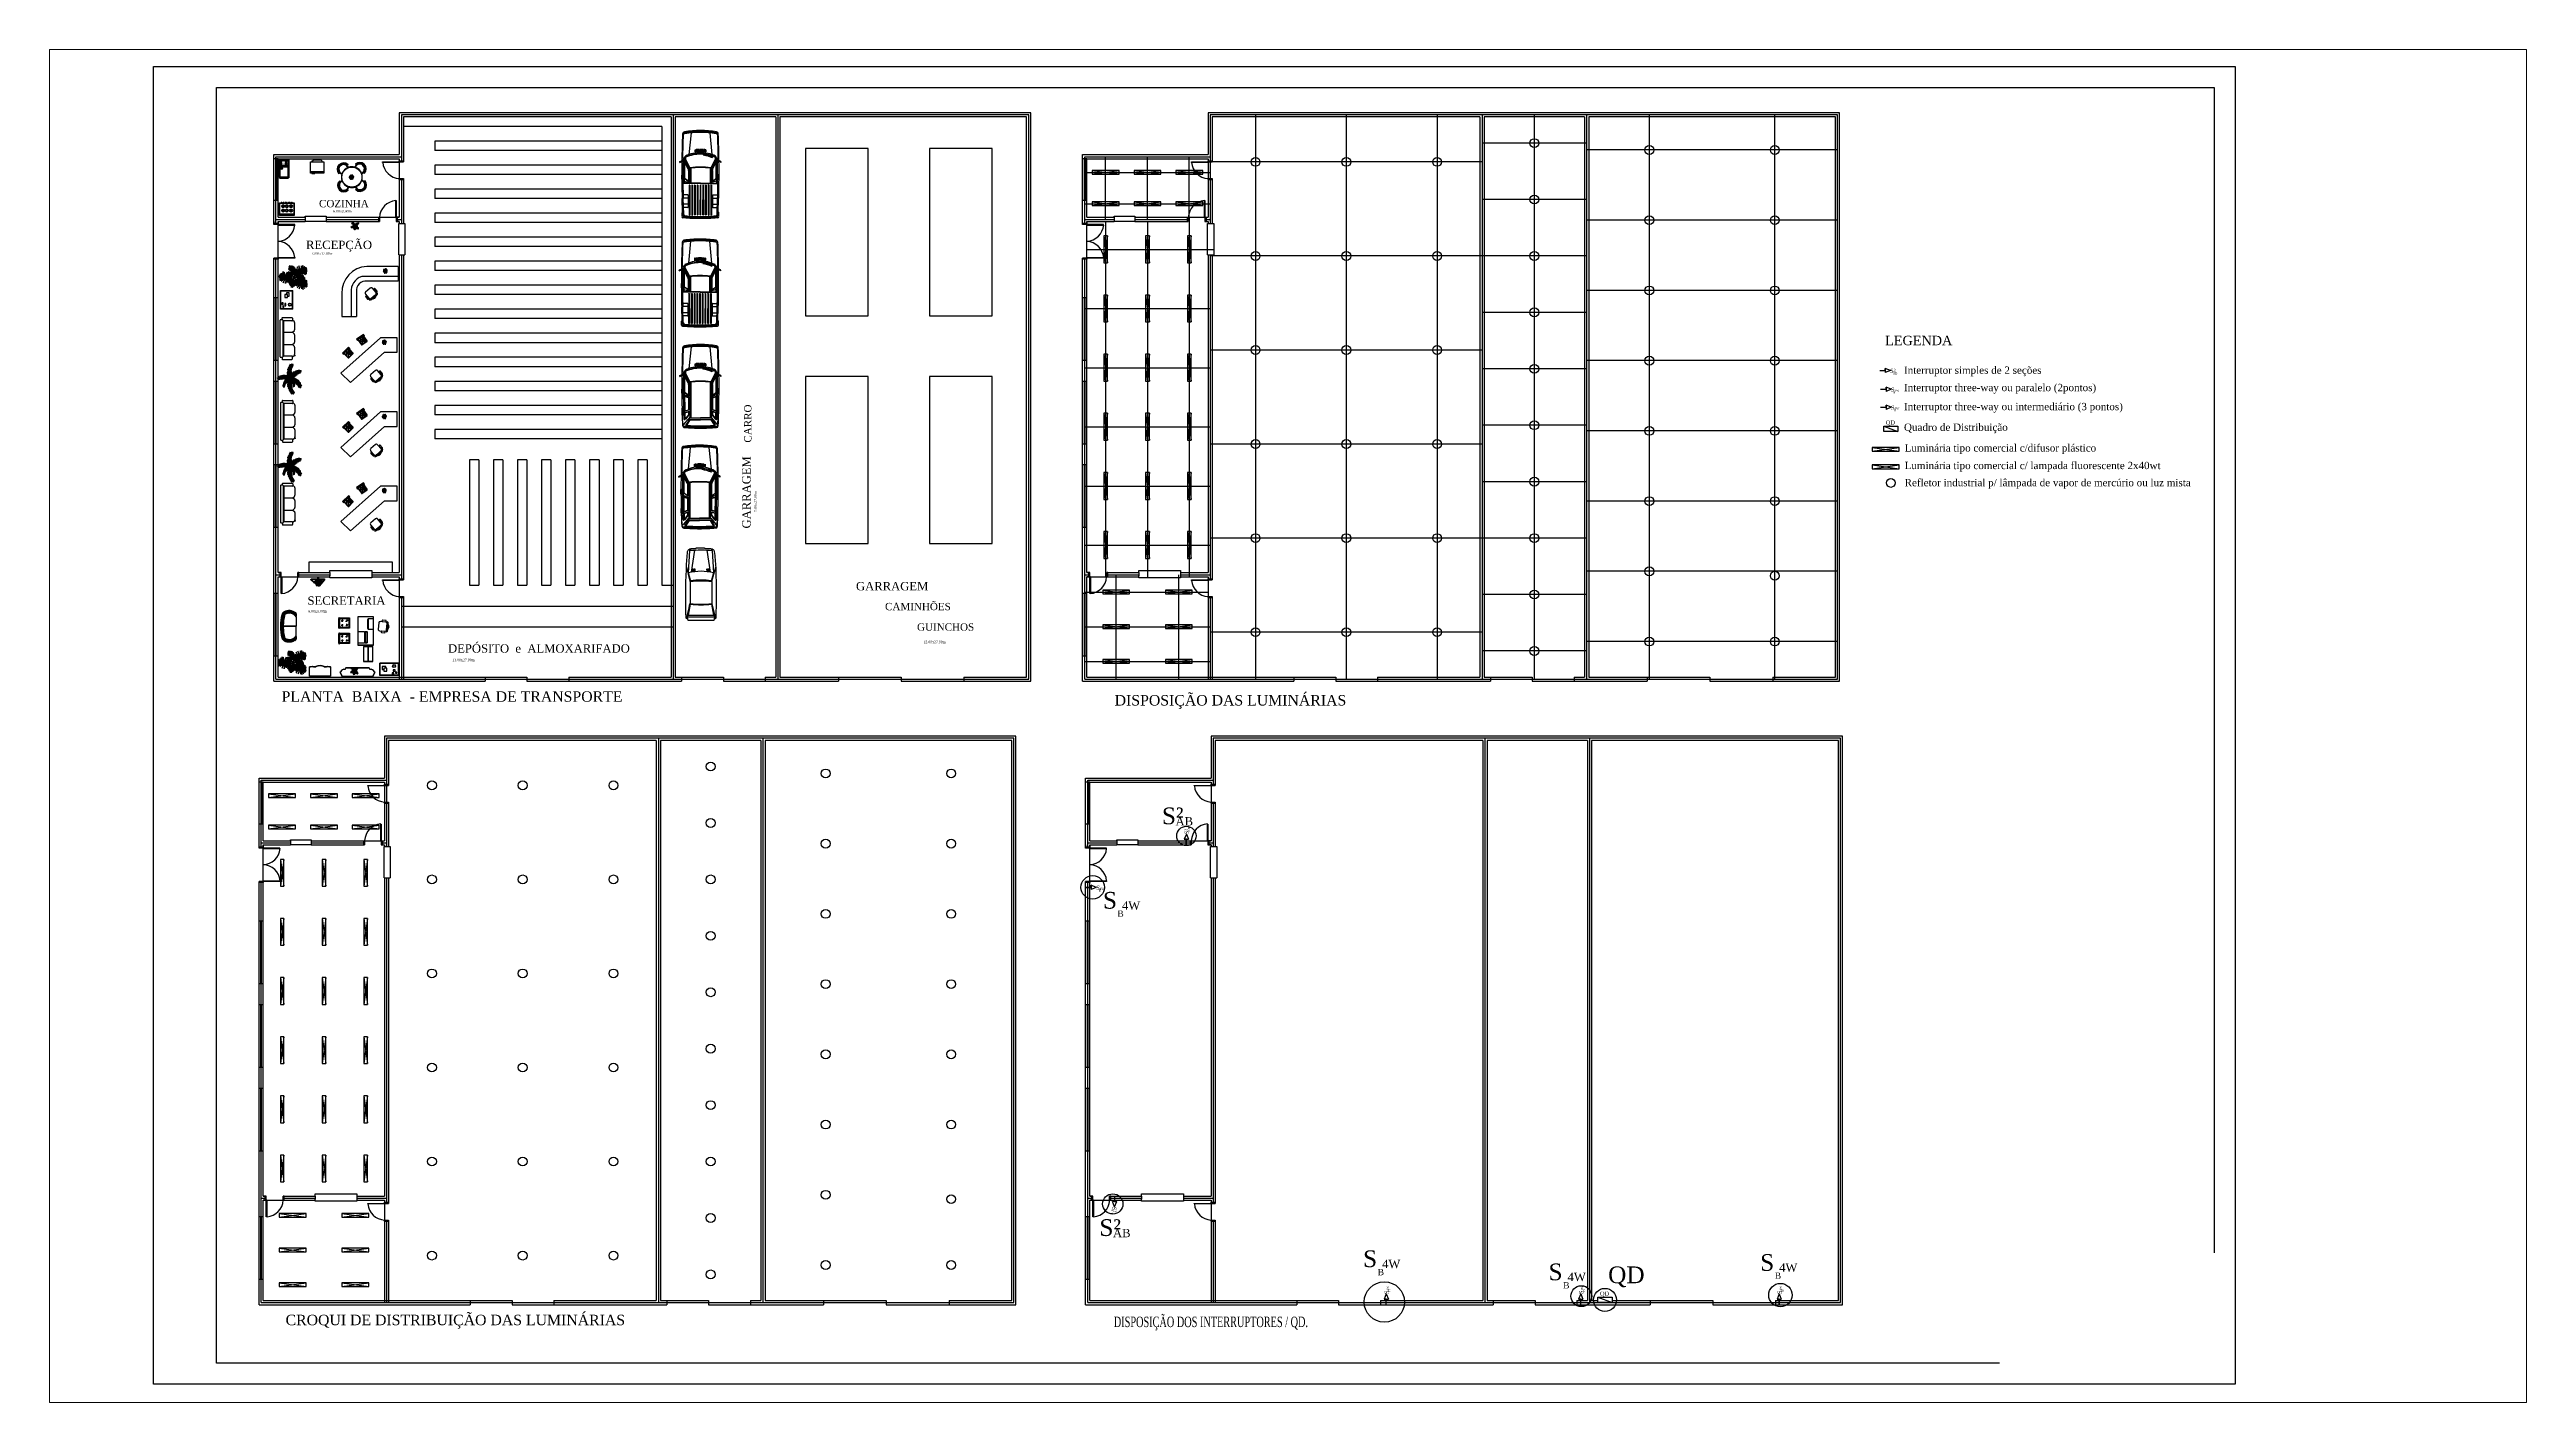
# Paper-space layout 'Layout1' of a CAD drawing. Extents: x 97.9 to 138.3, y 101.6 to 123.7.
# The model-space entities are those that its viewports show. They can reach past a viewport. Long polylines and large blocks are cut down to what shows.
import ezdxf

# ---------------------------------------------------------------- set-up
doc = ezdxf.new("R2010")
doc.units = 0
doc.layers.get('0').update_dxf_attribs({"linetype": 'CONTINUOUS'})
for name, color, linetype in [('ACES-I', 251, 'CONTINUOUS'), ('APCOZ', 7, 'CONTINUOUS'), ('APCOZ-I', 251, 'CONTINUOUS'), ('DIVISORIA', 5, 'CONTINUOUS'), ('EXTERN', 7, 'CONTINUOUS'), ('EXTERN-I', 251, 'CONTINUOUS'), ('JANELA', 3, 'CONTINUOUS'), ('Layer1', 252, 'CONTINUOUS'), ('LOGICA', 5, 'CONTINUOUS'), ('MARGEXT', 1, 'CONTINUOUS'), ('MOBIL', 7, 'CONTINUOUS'), ('MOBIL-I', 251, 'CONTINUOUS'), ('MVIEW', 4, 'CONTINUOUS'), ('PAREDE', 6, 'CONTINUOUS'), ('VEGET', 64, 'CONTINUOUS'), ('VEGET-I', 62, 'CONTINUOUS'), ('VEGET_I', 62, 'CONTINUOUS')]:
    doc.layers.add(name, color=color, linetype=linetype)
doc.styles.add('STYLE2', font='times.ttf', dxfattribs={"height": 0.15})

psp = doc.layouts.get("Layout1")

msp = doc.modelspace()

# ---------------------------------------------------------------- texts
at = {"style": 'STYLE2'}
for s, height, p in [('S²', 0.8, (268.83, 166.17)), ('AB', 0.4, (269.48, 166.11)), ('S', 0.8, (266.01, 162.13)), ('4W', 0.4, (266.92, 162.08)), ('B', 0.3, (266.7, 161.74)), ('S²', 0.8, (265.84, 146.47)), ('AB', 0.4, (266.49, 146.41)), ('S', 0.8, (278.45, 144.98)), ('B', 0.3, (279.15, 144.59)), ('4W', 0.4, (279.36, 144.93)), ('S', 0.8, (287.32, 144.35)), ('4W', 0.4, (288.23, 144.31)), ('S', 0.8, (297.44, 144.8)), ('B', 0.3, (298.14, 144.42)), ('4W', 0.4, (298.35, 144.76)), ('B', 0.3, (288.02, 143.96))]:
    msp.add_text(s, height=height, dxfattribs=at).set_placement(p)
at = {"color": 0, "style": 'STYLE2'}
msp.add_text('QD', height=0.8, dxfattribs=at).set_placement((290.17, 144.21))
at = {"layer": 'Layer1', "color": 252, "style": 'STYLE2'}
for s, height, p in [('COZINHA', 0.35, (228.52, 195.69)), ('6.00x3.00m', 0.12, (229.2, 195.44)), ('RECEPÇÃO', 0.4, (227.9, 193.69)), ('6.00x17.00m', 0.12, (228.21, 193.42)), ('LEGENDA', 0.45, (303.42, 189.09)), ('Interruptor simples de 2 seções', 0.35, (304.32, 187.72)), ('Interruptor three-way ou paralelo (2pontos)', 0.35, (304.32, 186.89)), ('Interruptor three-way ou intermediário (3 pontos)', 0.35, (304.32, 185.98)), ('Quadro de Distribuição', 0.35, (304.32, 184.99)), ('Luminária tipo comercial c/difusor plástico', 0.35, (304.35, 184)), ('Luminária tipo comercial c/ lampada fluorescente 2x40wt', 0.35, (304.35, 183.16)), ('Refletor industrial p/ lâmpada de vapor de mercúrio ou luz mista', 0.35, (304.35, 182.34)), ('GARRAGEM ', 0.4, (254.2, 177.36)), ('SECRETARIA', 0.4, (227.97, 176.67)), ('CAMINHÕES', 0.35, (255.59, 176.41)), ('6.00x5.00m', 0.12, (228.01, 176.3)), ('GUINCHOS', 0.35, (257.12, 175.43)), ('DEPÓSITO  e  ALMOXARIFADO', 0.4, (234.69, 174.38)), ('12.00x27.00m', 0.12, (257.43, 174.83)), ('13.00x27.00m', 0.12, (234.9, 173.97)), ('PLANTA  BAIXA  - EMPRESA DE TRANSPORTE ', 0.5, (226.73, 172.03)), ('DISPOSIÇÃO DAS LUMINÁRIAS', 0.5, (266.57, 171.85)), ('CROQUI DE DISTRIBUIÇÃO DAS LUMINÁRIAS', 0.5, (226.92, 142.2))]:
    msp.add_text(s, height=height, dxfattribs=at).set_placement(p)
for s, height, p in [('CARRO', 0.35, (249.2, 184.43)), ('GARRAGEM ', 0.4, (249.16, 180.32)), ('5.00x27.00m', 0.12, (249.45, 181.13))]:
    msp.add_text(s, height=height, rotation=90, dxfattribs=at).set_placement(p)
at = {"layer": 'Layer1', "color": 252, "style": 'STYLE2', "width": 0.65}
msp.add_text('DISPOSIÇÃO DOS INTERRUPTORES / QD.', height=0.5, dxfattribs=at).set_placement((266.53, 142.11))
at = {"layer": 'MARGEXT', "color": 1, "style": 'STYLE2'}
for s, height, p in [('S²', 0.2, (303.66, 187.76)), ('AB', 0.1, (303.79, 187.7)), ('S', 0.2, (303.7, 186.86)), ('S', 0.2, (303.7, 186)), ('A', 0.1, (303.8, 186.77)), ('B', 0.1, (303.82, 185.92)), ('4W', 0.1, (303.87, 186.01)), ('3W', 0.1, (303.87, 186.86)), ('QD', 0.2, (303.45, 185.29)), ('S', 0.2, (265.69, 163.03)), ('B', 0.1, (265.81, 162.95)), ('4W', 0.1, (265.86, 163.03)), ('QD', 0.2, (289.78, 143.61))]:
    msp.add_text(s, height=height, dxfattribs=at).set_placement(p)
for s, height, rotation, p in [('S²', 0.2, 90, (270.12, 165.69)), ('AB', 0.1, 90, (270.18, 165.81)), ('AB', 0.1, 270, (266.39, 147.75)), ('S²', 0.2, 270, (266.45, 147.87)), ('S', 0.2, 90, (279.68, 143.69)), ('4W', 0.1, 90, (279.68, 143.86)), ('B', 0.1, 90, (279.76, 143.81)), ('S', 0.2, 90, (288.98, 143.69)), ('4W', 0.1, 90, (288.98, 143.86)), ('B', 0.1, 90, (289.07, 143.81)), ('S', 0.2, 90, (298.47, 143.69)), ('4W', 0.1, 90, (298.47, 143.86)), ('B', 0.1, 90, (298.56, 143.81))]:
    msp.add_text(s, height=height, rotation=rotation, dxfattribs=at).set_placement(p)

# ---------------------------------------------------------------- blocks, each defined once
blk = doc.blocks.new('Carro_01')
at = {"layer": 'EXTERN'}
for p, q in [((1.48, 0.98), (1.43, 0.88)), ((1.51, 0.99), (1.48, 0.98)), ((1.53, 0.99), (1.48, 0.88)), ((1.53, 0.99), (1.51, 0.99)), ((2.33, 0.89), (2.13, 0.89)), ((3.24, 0.88), (3.04, 0.88)), ((1.48, -0.98), (1.43, -0.88)), ((1.53, -0.99), (1.48, -0.88)), ((1.51, -0.99), (1.48, -0.98)), ((1.53, -0.99), (1.51, -0.99)), ((2.33, -0.89), (2.13, -0.89)), ((3.24, -0.88), (3.04, -0.88))]:
    blk.add_line(p, q, dxfattribs=at)
for centre, radius, start, end in [((4.85, 0), 4.85, 170.9233, 189.0767), ((0.16, 0.75), 0.1, 90, 170.9233), ((2.01, -48.26), 49.15, 90.6779, 92.1624), ((2.01, -48.26), 49.15, 89.8675, 90.619), ((2.13, 0.88), 0.01, 90, 127.9556), ((2.33, 0.88), 0.01, 43.8548, 90), ((2.01, -48.26), 49.15, 88.8155, 89.6188), ((3.04, 0.87), 0.01, 90, 126.2178), ((3.24, 0.87), 0.01, 18.3115, 90), ((2.01, -48.26), 49.15, 87.8125, 88.5644), ((3.89, 0.77), 0.08, 4.9189, 87.8125), ((-5.05, 0), 9.05, 0, 4.9189), ((-5.05, 0), 9.05, 355.1937, 0), ((0.16, -0.75), 0.1, 189.0767, 270), ((2.01, 48.26), 49.15, 267.8376, 269.3221), ((2.01, 48.26), 49.15, 269.381, 270.1325), ((2.13, -0.88), 0.01, 232.0444, 270), ((2.33, -0.88), 0.01, 270, 316.1452), ((2.01, 48.26), 49.15, 270.3812, 271.1845), ((3.04, -0.87), 0.01, 233.7822, 270), ((3.24, -0.87), 0.01, 270, 341.6885), ((2.01, 48.26), 49.15, 271.4356, 272.1713), ((3.87, -0.75), 0.1, 274.3337, 355.1937)]:
    blk.add_arc(centre, radius, start, end, dxfattribs=at)
at = {"layer": 'EXTERN-I'}
for p, q in [((0.11, 0.45), (0.07, 0.43)), ((0.15, 0.75), (0.11, 0.75)), ((0.15, 0.74), (0.11, 0.74)), ((0.11, 0.45), (1.15, 0.55)), ((0.91, 0.19), (1.01, 0.19)), ((0.91, 0.17), (1.01, 0.17)), ((0.91, 0.16), (1.01, 0.16)), ((0.91, 0.15), (1.01, 0.15)), ((0.91, 0.14), (1.01, 0.14)), ((0.91, 0.13), (1, 0.13)), ((0.91, 0.12), (1, 0.12)), ((0.91, 0.1), (1, 0.1)), ((0.91, 0.09), (1, 0.09)), ((0.91, 0.08), (1, 0.08)), ((0.91, 0.07), (1, 0.07)), ((0.91, 0.05), (1, 0.05)), ((0.91, 0.04), (1, 0.04)), ((0.91, 0.03), (1, 0.03)), ((0.91, 0.02), (1, 0.02)), ((0.91, 0.01), (1, 0.01)), ((0.92, 0.26), (1.02, 0.26)), ((0.92, 0.25), (1.02, 0.25)), ((0.92, 0.24), (1.02, 0.24)), ((0.92, 0.22), (1.01, 0.22)), ((0.92, 0.21), (1.01, 0.21)), ((0.92, 0.2), (1.01, 0.2)), ((1.19, 0.28), (1.07, 0.01)), ((1.08, 0), (1.18, 0.23)), ((1.08, 0), (1.08, 0)), ((1.16, 0.12), (1.17, 0.12)), ((1.29, 0.57), (1.3, 0.57)), ((1.32, 0.77), (1.3, 0.88)), ((1.33, 0.78), (1.32, 0.88)), ((1.81, 0.54), (1.33, 0.78)), ((1.78, 0.53), (1.34, 0.75)), ((1.8, 0.53), (1.35, 0.76)), ((1.76, 0.51), (1.35, 0.72)), ((1.82, 0.57), (1.38, 0.8)), ((1.43, 0.88), (1.41, 0.83)), ((1.41, 0.83), (1.41, 0.82)), ((1.41, 0.81), (1.41, 0.82)), ((1.44, 0.81), (1.41, 0.82)), ((1.44, 0.8), (1.42, 0.8)), ((1.44, 0.8), (1.42, 0.8)), ((1.44, 0.79), (1.42, 0.79)), ((1.44, 0.79), (1.42, 0.79)), ((1.44, 0.78), (1.42, 0.78)), ((1.44, 0.81), (1.45, 0.81)), ((1.44, 0.81), (1.44, 0.81)), ((1.48, 0.88), (1.45, 0.81)), ((1.47, 0.82), (1.49, 0.74)), ((1.48, 0.82), (1.5, 0.74)), ((1.83, 0.59), (1.49, 0.76)), ((1.8, 0.48), (3.5, 0.48)), ((1.8, 0.46), (3.5, 0.46)), ((1.91, 0.57), (2.42, 0.57)), ((1.91, 0.55), (2.45, 0.55)), ((1.91, 0.51), (3.48, 0.51)), ((1.91, 0.5), (3.5, 0.5)), ((2.12, 0.88), (2.12, 0.85)), ((2.15, 0.84), (2.13, 0.84)), ((2.15, 0.86), (2.15, 0.84)), ((2.25, 0.87), (2.16, 0.87)), ((2.26, 0.86), (2.26, 0.84)), ((2.34, 0.84), (2.26, 0.84)), ((2.42, 0.57), (2.28, 0.77)), ((2.45, 0.55), (2.29, 0.78)), ((2.34, 0.88), (2.34, 0.84)), ((2.34, 0.88), (2.52, 0.51)), ((2.54, 0.55), (2.47, 0.78)), ((2.55, 0.57), (2.49, 0.77)), ((2.54, 0.55), (3.13, 0.55)), ((2.55, 0.57), (3.12, 0.57)), ((3.03, 0.87), (3.03, 0.84)), ((3.06, 0.83), (3.04, 0.83)), ((3.06, 0.85), (3.06, 0.83)), ((3.16, 0.86), (3.07, 0.86)), ((3.17, 0.76), (3.12, 0.57)), ((3.19, 0.77), (3.13, 0.55)), ((3.17, 0.85), (3.17, 0.83)), ((3.25, 0.83), (3.17, 0.83)), ((3.27, 0.81), (3.19, 0.51)), ((3.2, 0.55), (3.36, 0.55)), ((3.27, 0.76), (3.22, 0.57)), ((3.22, 0.57), (3.36, 0.57)), ((3.25, 0.87), (3.25, 0.83)), ((3.8, 0.84), (3.25, 0.87)), ((3.27, 0.81), (3.25, 0.87)), ((3.36, 0.57), (3.56, 0.73)), ((3.36, 0.55), (3.57, 0.72)), ((3.5, 0.53), (3.78, 0.77)), ((3.5, 0.5), (3.5, 0)), ((3.5, -0.5), (3.5, 0)), ((3.51, 0.53), (3.8, 0.77)), ((3.51, 0.53), (3.51, 0)), ((3.51, -0.53), (3.51, 0)), ((3.59, 0.53), (3.84, 0.7)), ((3.59, 0.51), (3.83, 0.67)), ((3.59, 0.51), (3.59, 0)), ((3.59, -0.51), (3.59, 0)), ((3.6, 0.5), (3.84, 0.65)), ((3.6, 0.49), (3.6, 0)), ((3.6, -0.49), (3.6, 0)), ((3.87, 0.83), (3.81, 0.84)), ((3.87, 0.83), (3.89, 0.83)), ((3.96, 0.03), (3.98, 0.03)), ((3.96, 0.03), (3.96, -0.03)), ((3.97, 0.02), (3.98, 0.02)), ((3.97, 0.02), (3.97, -0.02)), ((3.98, -0.02), (3.98, 0.02)), ((3.99, -0.02), (3.99, 0.03)), ((0.11, -0.45), (0.07, -0.43)), ((0.11, -0.45), (1.15, -0.55)), ((0.15, -0.74), (0.11, -0.74)), ((0.15, -0.75), (0.11, -0.75)), ((0.91, -0.01), (1, -0.01)), ((0.91, -0.02), (1, -0.02)), ((0.91, -0.03), (1, -0.03)), ((0.91, -0.04), (1, -0.04)), ((0.91, -0.05), (1, -0.05)), ((0.91, -0.07), (1, -0.07)), ((0.91, -0.08), (1, -0.08)), ((0.91, -0.09), (1, -0.09)), ((0.91, -0.1), (1, -0.1)), ((0.91, -0.12), (1, -0.12)), ((0.91, -0.13), (1, -0.13)), ((0.91, -0.14), (1.01, -0.14)), ((0.91, -0.15), (1.01, -0.15)), ((0.91, -0.16), (1.01, -0.16)), ((0.91, -0.17), (1.01, -0.17)), ((0.91, -0.19), (1.01, -0.19)), ((0.92, -0.2), (1.01, -0.2)), ((0.92, -0.21), (1.01, -0.21)), ((0.92, -0.22), (1.01, -0.22)), ((0.92, -0.24), (1.02, -0.24)), ((0.92, -0.25), (1.02, -0.25)), ((0.92, -0.26), (1.02, -0.26)), ((1.32, -0.77), (1.3, -0.88)), ((1.33, -0.78), (1.32, -0.88)), ((1.81, -0.54), (1.33, -0.78)), ((1.78, -0.53), (1.34, -0.75)), ((1.76, -0.51), (1.35, -0.72)), ((1.8, -0.53), (1.35, -0.76)), ((1.82, -0.57), (1.38, -0.8)), ((1.41, -0.81), (1.41, -0.82)), ((1.44, -0.81), (1.41, -0.82)), ((1.41, -0.83), (1.41, -0.82)), ((1.43, -0.88), (1.41, -0.83)), ((1.44, -0.78), (1.42, -0.78)), ((1.44, -0.79), (1.42, -0.79)), ((1.44, -0.79), (1.42, -0.79)), ((1.44, -0.8), (1.42, -0.8)), ((1.44, -0.8), (1.42, -0.8)), ((1.44, -0.81), (1.44, -0.81)), ((1.44, -0.81), (1.45, -0.81)), ((1.48, -0.88), (1.45, -0.81)), ((1.47, -0.82), (1.49, -0.74)), ((1.48, -0.82), (1.5, -0.74)), ((1.83, -0.59), (1.49, -0.76)), ((1.8, -0.46), (3.5, -0.46)), ((1.8, -0.48), (3.5, -0.48)), ((1.91, -0.5), (3.5, -0.5)), ((1.91, -0.51), (3.48, -0.51)), ((1.91, -0.55), (2.45, -0.55)), ((1.91, -0.57), (2.42, -0.57)), ((2.12, -0.88), (2.12, -0.85)), ((2.15, -0.84), (2.13, -0.84)), ((2.15, -0.86), (2.15, -0.84)), ((2.25, -0.87), (2.16, -0.87)), ((2.34, -0.84), (2.26, -0.84)), ((2.26, -0.86), (2.26, -0.84)), ((2.42, -0.57), (2.28, -0.77)), ((2.45, -0.55), (2.29, -0.78)), ((2.34, -0.88), (2.52, -0.51)), ((2.34, -0.88), (2.34, -0.84)), ((2.54, -0.55), (2.47, -0.78)), ((2.55, -0.57), (2.49, -0.77)), ((2.54, -0.55), (3.13, -0.55)), ((2.55, -0.57), (3.12, -0.57)), ((3.03, -0.87), (3.03, -0.84)), ((3.06, -0.83), (3.04, -0.83)), ((3.06, -0.85), (3.06, -0.83)), ((3.16, -0.86), (3.07, -0.86)), ((3.17, -0.76), (3.12, -0.57)), ((3.19, -0.77), (3.13, -0.55)), ((3.17, -0.85), (3.17, -0.83)), ((3.25, -0.83), (3.17, -0.83)), ((3.27, -0.81), (3.19, -0.51)), ((3.2, -0.55), (3.36, -0.55)), ((3.22, -0.57), (3.36, -0.57)), ((3.27, -0.76), (3.22, -0.57)), ((3.27, -0.81), (3.25, -0.87)), ((3.25, -0.87), (3.25, -0.83)), ((3.8, -0.84), (3.25, -0.87)), ((3.36, -0.55), (3.57, -0.72)), ((3.36, -0.57), (3.56, -0.73)), ((3.5, -0.53), (3.78, -0.77)), ((3.51, -0.53), (3.8, -0.77)), ((3.59, -0.51), (3.83, -0.67)), ((3.59, -0.53), (3.84, -0.7)), ((3.6, -0.5), (3.84, -0.65)), ((3.87, -0.83), (3.81, -0.84)), ((3.87, -0.83), (3.89, -0.83)), ((3.96, -0.03), (3.98, -0.03)), ((3.97, -0.02), (3.98, -0.02))]:
    blk.add_line(p, q, dxfattribs=at)
for centre, radius, start, end in [((4.85, 0), 4.8, 171.1155, 189.0767), ((4.85, 0), 4.76, 171.0197, 189.0767), ((4.85, 0), 4.8, 170.4938, 171.0068), ((0.11, 0.75), 0.002, 171.0068, 270), ((0.11, 0.74), 0.002, 90, 171.1155), ((0.17, 0.79), 0.05, 92.1586, 170.4938), ((0.2, 0.77), 0.05, 92.1145, 170.5798), ((4.85, 0), 4.76, 170.5798, 170.9588), ((2.01, -48.26), 49.13, 90.8253, 92.1586), ((2.01, -48.26), 49.12, 90.8239, 92.1145), ((0.92, 0.08), 0.0108, 133.8665, 215.2785), ((0.91, 0.06), 0.0108, 133.8665, 215.2785), ((0.91, 0.03), 0.0108, 133.8665, 215.2785), ((0.91, 0.01), 0.0108, 133.8665, 215.2785), ((0.92, 0.2), 0.0108, 133.8665, 215.2785), ((0.92, 0.18), 0.0108, 133.8665, 215.2785), ((0.92, 0.16), 0.0108, 133.8665, 215.2785), ((0.92, 0.13), 0.0108, 133.8665, 215.2785), ((0.92, 0.11), 0.0108, 133.8665, 215.2785), ((0.93, 0.25), 0.0108, 133.8665, 215.2785), ((0.93, 0.23), 0.0108, 133.8665, 215.2785), ((1, 0.13), 0.0107, 313.1344, 35.5646), ((1, 0.11), 0.0107, 313.1344, 35.5646), ((0.99, 0.09), 0.0107, 313.1344, 35.5646), ((0.99, 0.06), 0.0107, 313.1344, 35.5646), ((0.99, 0.04), 0.0107, 313.1344, 35.5646), ((0.99, 0.01), 0.0107, 313.1344, 35.5646), ((1.01, 0.23), 0.0107, 313.1344, 35.5646), ((1, 0.21), 0.0107, 313.1344, 35.5646), ((1, 0.18), 0.0107, 313.1344, 35.5646), ((1, 0.16), 0.0107, 313.1344, 35.5646), ((1.01, 0.25), 0.0107, 313.1344, 35.5646), ((2.61, 0), 1.56, 152.5696, 180), ((2.61, 0), 1.56, 180, 207.4304), ((1.08, 0.01), 0.005, 157.0783, 247.0783), ((2.82, 0), 1.71, 177.6158, 180), ((2.82, 0), 1.71, 180, 205.0383), ((2.82, 0), 1.71, 154.9617, 176.4075), ((2.82, 0), 1.69, 155.787, 174.044), ((2.82, 0), 1.69, 175.246, 180), ((2.82, 0), 1.69, 180, 204.213), ((2.93, -0.15), 1.79, 156.3489, 171.0944), ((2.92, -0.15), 1.77, 156.163, 171.2804), ((1.17, 0.2), 0.005, 171.0944, 261.2547), ((1.31, 0.68), 0.09, 84.5936, 152.5696), ((1.32, 0.7), 0.05, 63.4654, 154.9617), ((1.33, 0.67), 0.05, 63.4654, 155.787), ((1.29, 0.57), 0.005, 66.1887, 156.3489), ((1.31, 0.68), 0.09, 63.4654, 84.5936), ((1.38, 0.81), 0.01, 90.7267, 243.4654), ((2, -48.26), 49.08, 90.6881, 90.7267), ((1.42, 0.81), 0.005, 179.0858, 270), ((1.42, 0.8), 0.0025, 90, 270), ((1.42, 0.8), 0.0025, 90, 270), ((1.42, 0.79), 0.0025, 90, 270), ((1.42, 0.79), 0.0025, 90, 270), ((1.44, 0.81), 0.002, 270, 0), ((1.44, 0.8), 0.0025, 270, 90), ((1.44, 0.8), 0.0025, 270, 90), ((1.44, 0.79), 0.0025, 270, 90), ((1.44, 0.79), 0.0025, 270, 90), ((2, -48.26), 49.08, 88.1977, 90.6405), ((2.01, -48.28), 49.06, 88.1975, 90.6155), ((2.01, -48.28), 49.05, 89.6943, 90.613), ((2.01, -48.28), 49.04, 89.6857, 90.6104), ((6.03, 0), 4.28, 173.5027, 180), ((6.03, 0), 4.28, 180, 186.4973), ((1.74, 0.49), 0.03, 353.5027, 63.4654), ((6.03, 0), 4.26, 173.2878, 180), ((6.03, 0), 4.26, 180, 186.7122), ((1.77, 0.5), 0.03, 353.2878, 63.4654), ((1.91, 0.75), 0.24, 243.4654, 270), ((1.91, 0.75), 0.25, 243.4654, 270), ((1.91, 0.75), 0.2, 243.4654, 270), ((1.91, 0.75), 0.185, 243.4654, 270), ((2.13, 0.88), 0.01, 127.9556, 180), ((2.13, 0.85), 0.01, 180, 270), ((2.16, 0.86), 0.01, 90, 180), ((2.25, 0.86), 0.01, 0, 90), ((2.33, 0.88), 0.01, 0, 43.8548), ((2.01, -48.28), 49.05, 88.648, 89.4413), ((2.01, -48.28), 49.04, 88.6507, 89.4376), ((3.04, 0.87), 0.01, 126.2178, 180), ((3.04, 0.84), 0.01, 180, 270), ((3.07, 0.85), 0.01, 90, 180), ((3.16, 0.85), 0.01, 0, 90), ((3.24, 0.87), 0.01, 0, 18.3115), ((2.01, -48.28), 49.05, 88.2063, 88.5332), ((2.02, -48.28), 49.04, 88.2196, 88.5437), ((3.5, 0.51), 0.0261, 102.129, 167.871), ((3.54, 0.73), 0.01, 4.7318, 88.2196), ((3.55, 0.76), 0.04, 309.4569, 88.1977), ((3.55, 0.74), 0.01, 309.4569, 88.2063), ((3.56, 0.74), 0.02, 309.4569, 88.1975), ((3.6, 0.51), 0.015, 124.0503, 180), ((3.6, 0.5), 0.015, 124.0503, 180), ((3.61, 0.49), 0.015, 124.0503, 180), ((3.75, 0.81), 0.05, 309.4569, 5.2509), ((-5.05, 0), 8.89, 5.2509, 5.4442), ((3.76, 0.8), 0.05, 309.4569, 5.2166), ((-5.05, 0), 8.9, 5.2166, 5.4164), ((3.85, 0.65), 0.03, 4.1736, 124.0503), ((3.86, 0.67), 0.03, 4.3027, 124.0503), ((3.85, 0.64), 0.02, 4.0995, 124.0503), ((3.87, 0.8), 0.03, 5.1565, 87.8353), ((-5.05, 0), 8.94, 0, 4.0995), ((-5.05, 0), 8.94, 355.9005, 0), ((-5.05, 0), 8.95, 0, 4.1736), ((-5.05, 0), 8.95, 355.8264, 0), ((3.89, 0.8), 0.03, 5.1401, 87.8118), ((-5.05, 0), 8.97, 0, 4.3027), ((-5.05, 0), 8.97, 355.6973, 0), ((-5.05, 0), 8.99, 0, 5.1565), ((-5.05, 0), 8.99, 354.8435, 0), ((-5.05, 0), 9.01, 0, 5.1401), ((-5.05, 0), 9.01, 354.8599, 0), ((3.98, 0.03), 0.005, 360, 90), ((0.16, -0.75), 0.1, 189.0767, 270), ((0.11, -0.74), 0.002, 188.8845, 270), ((4.85, 0), 4.8, 188.9932, 189.5062), ((0.11, -0.75), 0.002, 90, 188.9932), ((0.17, -0.79), 0.05, 189.5062, 267.8414), ((4.85, 0), 4.76, 189.0412, 189.4202), ((0.2, -0.77), 0.05, 189.4202, 267.8855), ((2.01, 48.26), 49.13, 267.8414, 269.1747), ((2.01, 48.26), 49.12, 267.8855, 269.1761), ((0.91, -0.01), 0.0108, 144.7215, 226.1335), ((0.91, -0.03), 0.0108, 144.7215, 226.1335), ((0.91, -0.06), 0.0108, 144.7215, 226.1335), ((0.92, -0.08), 0.0108, 144.7215, 226.1335), ((0.92, -0.11), 0.0108, 144.7215, 226.1335), ((0.92, -0.13), 0.0108, 144.7215, 226.1335), ((0.92, -0.16), 0.0108, 144.7215, 226.1335), ((0.92, -0.18), 0.0108, 144.7215, 226.1335), ((0.92, -0.2), 0.0108, 144.7215, 226.1335), ((0.93, -0.23), 0.0108, 144.7215, 226.1335), ((0.93, -0.25), 0.0108, 144.7215, 226.1335), ((0.99, -0.01), 0.0107, 324.4354, 46.8656), ((0.99, -0.04), 0.0107, 324.4354, 46.8656), ((0.99, -0.06), 0.0107, 324.4354, 46.8656), ((0.99, -0.09), 0.0107, 324.4354, 46.8656), ((1, -0.11), 0.0107, 324.4354, 46.8656), ((1, -0.13), 0.0107, 324.4354, 46.8656), ((1, -0.16), 0.0107, 324.4354, 46.8656), ((1, -0.18), 0.0107, 324.4354, 46.8656), ((1, -0.21), 0.0107, 324.4354, 46.8656), ((1.01, -0.23), 0.0107, 324.4354, 46.8656), ((1.01, -0.25), 0.0107, 324.4354, 46.8656), ((1.31, -0.68), 0.09, 207.4304, 275.4064), ((1.32, -0.7), 0.05, 205.0383, 296.5346), ((1.33, -0.67), 0.05, 204.213, 296.5346), ((1.31, -0.68), 0.09, 275.4064, 296.5346), ((1.38, -0.81), 0.01, 116.5346, 269.2733), ((2, 48.26), 49.08, 269.2733, 269.3119), ((1.42, -0.79), 0.0025, 90, 270), ((1.42, -0.8), 0.0025, 90, 270), ((1.42, -0.79), 0.0025, 90, 270), ((1.42, -0.81), 0.005, 90, 180.9142), ((1.42, -0.8), 0.0025, 90, 270), ((1.44, -0.79), 0.0025, 270, 90), ((1.44, -0.8), 0.0025, 270, 90), ((1.44, -0.79), 0.0025, 270, 90), ((1.44, -0.81), 0.002, 0, 90), ((1.44, -0.8), 0.0025, 270, 90), ((2, 48.26), 49.08, 269.3595, 271.8023), ((2.01, 48.28), 49.04, 269.3896, 270.3143), ((2.01, 48.28), 49.06, 269.3845, 271.8025), ((2.01, 48.28), 49.05, 269.387, 270.3057), ((1.74, -0.49), 0.03, 296.5346, 6.4973), ((1.77, -0.5), 0.03, 296.5346, 6.7122), ((1.91, -0.75), 0.25, 90, 116.5346), ((1.91, -0.75), 0.24, 90, 116.5346), ((1.91, -0.75), 0.2, 90, 116.5346), ((1.91, -0.75), 0.185, 90, 116.5346), ((2.13, -0.85), 0.01, 90, 180), ((2.13, -0.88), 0.01, 180, 232.0444), ((2.16, -0.86), 0.01, 180, 270), ((2.25, -0.86), 0.01, 270, 360), ((2.33, -0.88), 0.01, 316.1452, 360), ((2.01, 48.28), 49.05, 270.5587, 271.352), ((2.01, 48.28), 49.04, 270.5624, 271.3493), ((3.04, -0.84), 0.01, 90, 180), ((3.04, -0.87), 0.01, 180, 233.7822), ((3.07, -0.85), 0.01, 180, 270), ((3.16, -0.85), 0.01, 270, 360), ((3.24, -0.87), 0.01, 341.6885, 360), ((2.02, 48.28), 49.04, 271.4563, 271.7804), ((2.01, 48.28), 49.05, 271.4668, 271.7937), ((3.5, -0.51), 0.0261, 192.129, 257.871), ((3.54, -0.73), 0.01, 271.7804, 355.2682), ((3.55, -0.76), 0.04, 271.8023, 50.5431), ((3.55, -0.74), 0.01, 271.7937, 50.5431), ((3.56, -0.74), 0.02, 271.8025, 50.5431), ((3.6, -0.5), 0.015, 180, 235.9497), ((3.6, -0.51), 0.015, 180, 235.9497), ((3.61, -0.49), 0.015, 180, 235.9497), ((3.75, -0.81), 0.05, 354.7491, 50.5431), ((3.76, -0.8), 0.05, 354.7834, 50.5431), ((-5.05, 0), 8.89, 354.5558, 354.7491), ((-5.05, 0), 8.9, 354.5836, 354.7834), ((3.85, -0.65), 0.03, 235.9497, 355.8264), ((3.85, -0.64), 0.02, 235.9497, 355.9005), ((3.86, -0.67), 0.03, 235.9497, 355.6973), ((3.87, -0.8), 0.03, 272.1647, 354.8435), ((3.89, -0.8), 0.03, 272.1882, 354.8599), ((3.98, -0.02), 0.005, 270, 360)]:
    blk.add_arc(centre, radius, start, end, dxfattribs=at)
blk = doc.blocks.new('Carro_02')
at = {"layer": 'EXTERN'}
for p, q in [((1.48, 0.98), (1.43, 0.88)), ((1.53, 0.99), (1.48, 0.88)), ((1.51, 0.99), (1.48, 0.98)), ((1.53, 0.99), (1.51, 0.99)), ((2.33, 0.89), (2.13, 0.89)), ((3.91, 0.85), (3.25, 0.87)), ((3.91, 0.86), (3.91, 0.85)), ((4.12, 0.88), (3.93, 0.88)), ((2.33, -0.89), (2.13, -0.89)), ((3.91, -0.85), (3.25, -0.87)), ((3.91, -0.86), (3.91, -0.85)), ((4.12, -0.88), (3.93, -0.88))]:
    blk.add_line(p, q, dxfattribs=at)
for centre, radius, start, end in [((4.85, 0), 4.85, 170.9233, 180), ((0.16, 0.75), 0.1, 90, 170.9233), ((2.01, -48.26), 49.15, 90.6779, 92.1624), ((2.01, -48.26), 49.15, 89.8675, 90.619), ((2.13, 0.88), 0.01, 90, 127.9556), ((2.33, 0.88), 0.01, 43.8548, 90), ((2.01, -48.26), 49.15, 88.5641, 89.6188), ((3.93, 0.86), 0.02, 90, 180), ((4.12, 0.83), 0.052, 5.3065, 87.7875), ((-4.85, 0), 9.05, 5.0728, 5.3065), ((-4.85, 0), 9.05, 0, 5.0739), ((4.85, 0), 4.85, 180, 189.0767), ((0.16, -0.75), 0.1, 189.0767, 270), ((2.01, 48.26), 49.15, 267.8376, 269.3221), ((2.01, 48.26), 49.15, 269.381, 270.1325), ((2.13, -0.88), 0.01, 232.0444, 270), ((2.33, -0.88), 0.01, 270, 316.1452), ((2.01, 48.26), 49.15, 270.3812, 271.4359), ((3.93, -0.86), 0.02, 180, 270), ((4.12, -0.83), 0.052, 272.2125, 354.6935), ((-4.85, 0), 9.05, 354.9261, 0), ((-4.85, 0), 9.05, 354.6935, 354.9272)]:
    blk.add_arc(centre, radius, start, end, dxfattribs=at)
at = {"layer": 'EXTERN-I'}
for p, q in [((0.11, 0.45), (0.07, 0.43)), ((0.15, 0.75), (0.11, 0.75)), ((0.15, 0.74), (0.11, 0.74)), ((0.11, 0.45), (1.15, 0.55)), ((0.91, 0.19), (1.01, 0.19)), ((0.91, 0.17), (1.01, 0.17)), ((0.91, 0.16), (1.01, 0.16)), ((0.91, 0.15), (1.01, 0.15)), ((0.91, 0.14), (1.01, 0.14)), ((0.91, 0.13), (1, 0.13)), ((0.91, 0.12), (1, 0.12)), ((0.91, 0.1), (1, 0.1)), ((0.91, 0.09), (1, 0.09)), ((0.91, 0.08), (1, 0.08)), ((0.91, 0.07), (1, 0.07)), ((0.91, 0.05), (1, 0.05)), ((0.91, 0.04), (1, 0.04)), ((0.91, 0.03), (1, 0.03)), ((0.91, 0.02), (1, 0.02)), ((0.91, 0.01), (1, 0.01)), ((0.92, 0.26), (1.02, 0.26)), ((0.92, 0.25), (1.02, 0.25)), ((0.92, 0.24), (1.02, 0.24)), ((0.92, 0.22), (1.01, 0.22)), ((0.92, 0.21), (1.01, 0.21)), ((0.92, 0.2), (1.01, 0.2)), ((1.19, 0.27), (1.07, 0.01)), ((1.08, 0), (1.18, 0.23)), ((1.08, 0), (1.08, 0)), ((1.17, 0.14), (1.17, 0.14)), ((1.32, 0.77), (1.3, 0.88)), ((1.3, 0.59), (1.3, 0.59)), ((1.33, 0.78), (1.32, 0.88)), ((1.81, 0.54), (1.33, 0.78)), ((1.78, 0.53), (1.34, 0.75)), ((1.8, 0.53), (1.35, 0.76)), ((1.76, 0.51), (1.35, 0.72)), ((1.82, 0.57), (1.38, 0.8)), ((1.43, 0.88), (1.41, 0.83)), ((1.41, 0.83), (1.41, 0.82)), ((1.44, 0.81), (1.41, 0.82)), ((1.41, 0.81), (1.41, 0.82)), ((1.44, 0.8), (1.42, 0.8)), ((1.44, 0.8), (1.42, 0.8)), ((1.44, 0.79), (1.42, 0.79)), ((1.44, 0.79), (1.42, 0.79)), ((1.44, 0.78), (1.42, 0.78)), ((1.44, 0.81), (1.44, 0.81)), ((1.44, 0.81), (1.45, 0.81)), ((1.48, 0.88), (1.45, 0.81)), ((1.47, 0.82), (1.49, 0.74)), ((1.48, 0.82), (1.5, 0.74)), ((1.83, 0.59), (1.49, 0.76)), ((1.8, 0.48), (2.52, 0.48)), ((1.8, 0.46), (2.52, 0.46)), ((1.91, 0.57), (2.42, 0.57)), ((1.91, 0.55), (2.45, 0.55)), ((1.91, 0.51), (2.52, 0.51)), ((1.91, 0.5), (2.52, 0.5)), ((2.12, 0.88), (2.12, 0.85)), ((2.15, 0.84), (2.13, 0.84)), ((2.15, 0.86), (2.15, 0.84)), ((2.25, 0.87), (2.16, 0.87)), ((2.26, 0.86), (2.26, 0.84)), ((2.34, 0.84), (2.26, 0.84)), ((2.42, 0.57), (2.28, 0.77)), ((2.45, 0.55), (2.29, 0.78)), ((2.34, 0.88), (2.34, 0.84)), ((2.42, 0.78), (2.49, 0.51)), ((2.52, 0), (2.52, 0.88)), ((2.54, 0), (2.54, 0.88)), ((2.62, 0.53), (2.61, 0.53)), ((2.61, 0.5), (2.61, 0.53)), ((2.61, 0.53), (4.04, 0.53)), ((2.62, 0.51), (2.61, 0.5)), ((2.61, 0.5), (4.04, 0.5)), ((2.61, 0.4), (4.04, 0.4)), ((2.61, 0.37), (2.61, 0.4)), ((2.62, 0.4), (2.61, 0.4)), ((2.62, 0.38), (2.61, 0.37)), ((2.61, 0.37), (4.04, 0.37)), ((2.61, 0.27), (4.04, 0.27)), ((2.61, 0.24), (2.61, 0.27)), ((2.62, 0.27), (2.61, 0.27)), ((2.62, 0.25), (2.61, 0.24)), ((2.61, 0.24), (4.04, 0.24)), ((2.61, 0.14), (4.04, 0.14)), ((2.61, 0.11), (2.61, 0.14)), ((2.62, 0.14), (2.61, 0.14)), ((2.62, 0.12), (2.61, 0.11)), ((2.61, 0.11), (4.04, 0.11)), ((2.61, 0.01), (4.04, 0.01)), ((2.61, -0.02), (2.61, 0.01)), ((2.62, 0.01), (2.61, 0.01)), ((2.62, 0.51), (2.62, 0.53)), ((2.62, 0.53), (3.32, 0.53)), ((2.62, 0.51), (3.32, 0.51)), ((2.62, 0.4), (3.32, 0.4)), ((2.62, 0.38), (2.62, 0.4)), ((2.62, 0.38), (3.32, 0.38)), ((2.62, 0.27), (3.32, 0.27)), ((2.62, 0.25), (2.62, 0.27)), ((2.62, 0.25), (3.32, 0.25)), ((2.62, 0.14), (3.32, 0.14)), ((2.62, 0.12), (2.62, 0.14)), ((2.62, 0.12), (3.32, 0.12)), ((2.62, 0.01), (3.32, 0.01)), ((2.62, -0.01), (2.62, 0.01)), ((3.08, 0.6), (3.08, 0.83)), ((3.1, 0.58), (3.66, 0.58)), ((3.23, 0.58), (3.23, 0.82)), ((4.01, 0.8), (3.24, 0.82)), ((4.04, 0.53), (3.32, 0.53)), ((4.04, 0.51), (3.32, 0.51)), ((4.04, 0.4), (3.32, 0.4)), ((4.04, 0.38), (3.32, 0.38)), ((4.04, 0.27), (3.32, 0.27)), ((4.04, 0.25), (3.32, 0.25)), ((4.04, 0.14), (3.32, 0.14)), ((4.04, 0.12), (3.32, 0.12)), ((4.04, 0.01), (3.32, 0.01)), ((3.53, 0.58), (3.53, 0.81)), ((3.68, 0.6), (3.68, 0.81)), ((4.08, 0.84), (3.91, 0.85)), ((4.04, 0.51), (4.04, 0.53)), ((4.04, 0.53), (4.04, 0.53)), ((4.04, 0.53), (4.04, 0.5)), ((4.04, 0.51), (4.04, 0.5)), ((4.04, 0.4), (4.04, 0.37)), ((4.04, 0.4), (4.04, 0.4)), ((4.04, 0.38), (4.04, 0.4)), ((4.04, 0.38), (4.04, 0.37)), ((4.04, 0.27), (4.04, 0.24)), ((4.04, 0.27), (4.04, 0.27)), ((4.04, 0.25), (4.04, 0.27)), ((4.04, 0.25), (4.04, 0.24)), ((4.04, 0.14), (4.04, 0.11)), ((4.04, 0.14), (4.04, 0.14)), ((4.04, 0.12), (4.04, 0.14)), ((4.04, 0.12), (4.04, 0.11)), ((4.04, 0.01), (4.04, -0.02)), ((4.04, 0.01), (4.04, 0.01)), ((4.04, -0.01), (4.04, 0.01)), ((4.14, 0.66), (4.09, 0.66)), ((4.14, 0.66), (4.09, 0.66)), ((4.09, 0.66), (4.14, 0.66)), ((4.09, 0.66), (4.14, 0.66)), ((4.17, 0.8), (4.12, 0.8)), ((4.17, 0.8), (4.12, 0.8)), ((4.17, 0.03), (4.19, 0.03)), ((4.17, -0.03), (4.17, 0.03)), ((4.17, 0.03), (4.17, -0.03)), ((4.17, 0.03), (4.19, 0.03)), ((4.18, 0.02), (4.18, 0.02)), ((4.18, 0.02), (4.18, -0.02)), ((4.18, -0.02), (4.18, 0.02)), ((4.18, 0.02), (4.18, -0.02)), ((4.18, -0.02), (4.18, 0.02)), ((4.18, 0.02), (4.18, 0.02)), ((4.19, -0.03), (4.19, 0.02)), ((4.19, 0.02), (4.19, -0.03)), ((0.11, -0.45), (0.07, -0.43)), ((0.11, -0.45), (0.07, -0.43)), ((0.11, -0.45), (1.15, -0.55)), ((0.15, -0.74), (0.11, -0.74)), ((0.15, -0.75), (0.11, -0.75)), ((0.91, -0.01), (1, -0.01)), ((0.91, -0.02), (1, -0.02)), ((0.91, -0.03), (1, -0.03)), ((0.91, -0.04), (1, -0.04)), ((0.91, -0.05), (1, -0.05)), ((0.91, -0.07), (1, -0.07)), ((0.91, -0.08), (1, -0.08)), ((0.91, -0.09), (1, -0.09)), ((0.91, -0.1), (1, -0.1)), ((0.91, -0.12), (1, -0.12)), ((0.91, -0.13), (1, -0.13)), ((0.91, -0.14), (1.01, -0.14)), ((0.91, -0.15), (1.01, -0.15)), ((0.91, -0.16), (1.01, -0.16)), ((0.91, -0.17), (1.01, -0.17)), ((0.91, -0.19), (1.01, -0.19)), ((0.92, -0.2), (1.01, -0.2)), ((0.92, -0.21), (1.01, -0.21)), ((0.92, -0.22), (1.01, -0.22)), ((0.92, -0.24), (1.02, -0.24)), ((0.92, -0.25), (1.02, -0.25)), ((0.92, -0.26), (1.02, -0.26)), ((1.32, -0.77), (1.3, -0.88)), ((1.33, -0.78), (1.32, -0.88)), ((1.81, -0.54), (1.33, -0.78)), ((1.78, -0.53), (1.34, -0.75)), ((1.76, -0.51), (1.35, -0.72)), ((1.8, -0.53), (1.35, -0.76)), ((1.82, -0.57), (1.38, -0.8)), ((1.41, -0.81), (1.41, -0.82)), ((1.44, -0.81), (1.41, -0.82)), ((1.41, -0.83), (1.41, -0.82)), ((1.48, -0.98), (1.41, -0.83)), ((1.44, -0.78), (1.42, -0.78)), ((1.44, -0.79), (1.42, -0.79)), ((1.44, -0.79), (1.42, -0.79)), ((1.44, -0.8), (1.42, -0.8)), ((1.44, -0.8), (1.42, -0.8)), ((1.44, -0.81), (1.45, -0.81)), ((1.44, -0.81), (1.44, -0.81)), ((1.53, -0.99), (1.45, -0.81)), ((1.47, -0.82), (1.49, -0.74)), ((1.48, -0.82), (1.5, -0.74)), ((1.51, -0.99), (1.48, -0.98)), ((1.83, -0.59), (1.49, -0.76)), ((1.53, -0.99), (1.51, -0.99)), ((1.8, -0.46), (2.52, -0.46)), ((1.8, -0.48), (2.52, -0.48)), ((1.91, -0.5), (2.52, -0.5)), ((1.91, -0.51), (2.52, -0.51)), ((1.91, -0.55), (2.45, -0.55)), ((1.91, -0.57), (2.42, -0.57)), ((2.12, -0.88), (2.12, -0.85)), ((2.15, -0.84), (2.13, -0.84)), ((2.15, -0.86), (2.15, -0.84)), ((2.25, -0.87), (2.16, -0.87)), ((2.26, -0.86), (2.26, -0.84)), ((2.34, -0.84), (2.26, -0.84)), ((2.42, -0.57), (2.28, -0.77)), ((2.45, -0.55), (2.29, -0.78)), ((2.34, -0.88), (2.34, -0.84)), ((2.42, -0.78), (2.49, -0.51)), ((2.52, 0), (2.52, -0.88)), ((2.54, 0), (2.54, -0.88)), ((2.62, -0.01), (2.61, -0.02)), ((2.61, -0.02), (4.04, -0.02)), ((2.61, -0.12), (4.04, -0.12)), ((2.61, -0.15), (2.61, -0.12)), ((2.62, -0.12), (2.61, -0.12)), ((2.62, -0.14), (2.61, -0.15)), ((2.61, -0.15), (4.04, -0.15)), ((2.61, -0.25), (4.04, -0.25)), ((2.61, -0.28), (2.61, -0.25)), ((2.62, -0.25), (2.61, -0.25)), ((2.62, -0.27), (2.61, -0.28)), ((2.61, -0.28), (4.04, -0.28)), ((2.61, -0.38), (4.04, -0.38)), ((2.61, -0.41), (2.61, -0.38)), ((2.62, -0.38), (2.61, -0.38)), ((2.62, -0.4), (2.61, -0.41)), ((2.61, -0.41), (4.04, -0.41)), ((2.61, -0.51), (4.04, -0.51)), ((2.61, -0.54), (2.61, -0.51)), ((2.62, -0.51), (2.61, -0.51)), ((2.62, -0.53), (2.61, -0.54)), ((2.61, -0.54), (4.04, -0.54)), ((2.62, -0.01), (3.32, -0.01)), ((2.62, -0.12), (3.32, -0.12)), ((2.62, -0.14), (2.62, -0.12)), ((2.62, -0.14), (3.32, -0.14)), ((2.62, -0.25), (3.32, -0.25)), ((2.62, -0.27), (2.62, -0.25)), ((2.62, -0.27), (3.32, -0.27)), ((2.62, -0.38), (3.32, -0.38)), ((2.62, -0.4), (2.62, -0.38)), ((2.62, -0.4), (3.32, -0.4)), ((2.62, -0.51), (3.32, -0.51)), ((2.62, -0.53), (2.62, -0.51)), ((2.62, -0.53), (3.32, -0.53)), ((3.08, -0.6), (3.08, -0.83)), ((3.1, -0.58), (3.66, -0.58)), ((3.23, -0.58), (3.23, -0.82)), ((4.01, -0.8), (3.24, -0.82)), ((4.04, -0.01), (3.32, -0.01)), ((4.04, -0.12), (3.32, -0.12)), ((4.04, -0.14), (3.32, -0.14)), ((4.04, -0.25), (3.32, -0.25)), ((4.04, -0.27), (3.32, -0.27)), ((4.04, -0.38), (3.32, -0.38)), ((4.04, -0.4), (3.32, -0.4)), ((4.04, -0.51), (3.32, -0.51)), ((4.04, -0.53), (3.32, -0.53)), ((3.53, -0.58), (3.53, -0.81)), ((3.68, -0.6), (3.68, -0.81)), ((4.08, -0.84), (3.91, -0.85)), ((4.04, -0.01), (4.04, -0.02)), ((4.04, -0.12), (4.04, -0.15)), ((4.04, -0.12), (4.04, -0.12)), ((4.04, -0.14), (4.04, -0.12)), ((4.04, -0.14), (4.04, -0.15)), ((4.04, -0.25), (4.04, -0.28)), ((4.04, -0.25), (4.04, -0.25)), ((4.04, -0.27), (4.04, -0.25)), ((4.04, -0.27), (4.04, -0.28)), ((4.04, -0.38), (4.04, -0.41)), ((4.04, -0.38), (4.04, -0.38)), ((4.04, -0.4), (4.04, -0.38)), ((4.04, -0.4), (4.04, -0.41)), ((4.04, -0.51), (4.04, -0.54)), ((4.04, -0.51), (4.04, -0.51)), ((4.04, -0.53), (4.04, -0.51)), ((4.04, -0.53), (4.04, -0.54)), ((4.09, -0.66), (4.14, -0.66)), ((4.09, -0.66), (4.14, -0.66)), ((4.14, -0.66), (4.09, -0.66)), ((4.14, -0.66), (4.09, -0.66)), ((4.17, -0.8), (4.12, -0.8)), ((4.17, -0.8), (4.12, -0.8)), ((4.17, -0.03), (4.19, -0.03)), ((4.17, -0.03), (4.19, -0.03)), ((4.18, -0.02), (4.18, -0.02)), ((4.18, -0.02), (4.18, -0.02))]:
    blk.add_line(p, q, dxfattribs=at)
for centre, radius, start, end in [((4.85, 0), 4.8, 171.1155, 180), ((4.85, 0), 4.76, 171.0197, 180), ((4.85, 0), 4.8, 170.4938, 171.0068), ((0.11, 0.75), 0.002, 171.0068, 270), ((0.11, 0.74), 0.002, 90, 171.1155), ((0.17, 0.79), 0.05, 92.1586, 170.4938), ((0.2, 0.77), 0.05, 92.1145, 170.5798), ((4.85, 0), 4.76, 170.5798, 170.9588), ((2.01, -48.26), 49.13, 90.8253, 92.1586), ((2.01, -48.26), 49.12, 90.8239, 92.1145), ((0.92, 0.08), 0.0108, 133.8665, 215.2785), ((0.91, 0.06), 0.0108, 133.8665, 215.2785), ((0.91, 0.03), 0.0108, 133.8665, 215.2785), ((0.91, 0.01), 0.0108, 133.8665, 215.2785), ((0.92, 0.2), 0.0108, 133.8665, 215.2785), ((0.92, 0.18), 0.0108, 133.8665, 215.2785), ((0.92, 0.16), 0.0108, 133.8665, 215.2785), ((0.92, 0.13), 0.0108, 133.8665, 215.2785), ((0.92, 0.11), 0.0108, 133.8665, 215.2785), ((0.93, 0.25), 0.0108, 133.8665, 215.2785), ((0.93, 0.23), 0.0108, 133.8665, 215.2785), ((1, 0.13), 0.0107, 313.1344, 35.5646), ((1, 0.11), 0.0107, 313.1344, 35.5646), ((0.99, 0.09), 0.0107, 313.1344, 35.5646), ((0.99, 0.06), 0.0107, 313.1344, 35.5646), ((0.99, 0.04), 0.0107, 313.1344, 35.5646), ((0.99, 0.01), 0.0107, 313.1344, 35.5646), ((1.01, 0.23), 0.0107, 313.1344, 35.5646), ((1, 0.21), 0.0107, 313.1344, 35.5646), ((1, 0.18), 0.0107, 313.1344, 35.5646), ((1, 0.16), 0.0107, 313.1344, 35.5646), ((1.01, 0.25), 0.0107, 313.1344, 35.5646), ((2.61, 0), 1.56, 152.5696, 180), ((1.08, 0.01), 0.005, 157.0783, 247.0783), ((2.82, 0), 1.71, 177.6158, 180), ((2.82, 0), 1.71, 154.9617, 176.4075), ((2.82, 0), 1.69, 155.787, 174.044), ((2.82, 0), 1.69, 175.246, 180), ((2.93, -0.13), 1.79, 156.3489, 171.0944), ((1.17, 0.14), 0.005, 171.0944, 261.2547), ((2.93, -0.13), 1.77, 156.163, 171.2804), ((1.31, 0.68), 0.09, 84.5936, 152.5696), ((1.32, 0.7), 0.05, 63.4654, 154.9617), ((1.33, 0.67), 0.05, 63.4654, 155.787), ((1.29, 0.58), 0.005, 66.1887, 156.3489), ((1.31, 0.68), 0.09, 63.4654, 84.5936), ((1.38, 0.81), 0.01, 90.7267, 243.4654), ((2, -48.26), 49.08, 90.6881, 90.7267), ((1.42, 0.81), 0.005, 179.0858, 270), ((1.42, 0.8), 0.0025, 90, 270), ((1.42, 0.8), 0.0025, 90, 270), ((1.42, 0.79), 0.0025, 90, 270), ((1.42, 0.79), 0.0025, 90, 270), ((1.44, 0.81), 0.002, 270, 0), ((1.44, 0.8), 0.0025, 270, 90), ((1.44, 0.8), 0.0025, 270, 90), ((1.44, 0.79), 0.0025, 270, 90), ((1.44, 0.79), 0.0025, 270, 90), ((2, -48.26), 49.08, 89.3934, 90.6405), ((2.01, -48.28), 49.06, 89.4049, 90.6155), ((2.01, -48.28), 49.05, 89.6943, 90.613), ((2.01, -48.28), 49.04, 89.6857, 90.6104), ((6.03, 0), 4.28, 173.5027, 180), ((1.74, 0.49), 0.03, 353.5027, 63.4654), ((6.03, 0), 4.26, 173.2878, 180), ((1.77, 0.5), 0.03, 353.2878, 63.4654), ((1.91, 0.75), 0.24, 243.4654, 270), ((1.91, 0.75), 0.25, 243.4654, 270), ((1.91, 0.75), 0.2, 243.4654, 270), ((1.91, 0.75), 0.185, 243.4654, 270), ((2.13, 0.88), 0.01, 127.9556, 180), ((2.13, 0.85), 0.01, 180, 270), ((2.16, 0.86), 0.01, 90, 180), ((2.25, 0.86), 0.01, 0, 90), ((2.33, 0.88), 0.01, 0, 43.8548), ((2.01, -48.26), 49.1, 88.5641, 89.3821), ((3.1, 0.6), 0.02, 180, 270), ((3.66, 0.6), 0.02, 270, 360), ((4.01, 0.72), 0.08, 4.6396, 87.3145), ((4.07, 0.79), 0.05, 5.0619, 87.3145), ((-4.85, 0), 8.96, 0, 4.6396), ((-4.85, 0), 9.01, 0, 5.0619), ((4.19, 0.02), 0.005, 0, 90), ((4.19, 0.02), 0.005, 360, 90), ((4.85, 0), 4.8, 180, 188.8845), ((4.85, 0), 4.76, 180, 188.9803), ((0.11, -0.74), 0.002, 188.8845, 270), ((0.11, -0.75), 0.002, 90, 188.9932), ((4.85, 0), 4.8, 188.9932, 189.5062), ((0.17, -0.79), 0.05, 189.5062, 267.8414), ((4.85, 0), 4.76, 189.0412, 189.4202), ((0.2, -0.77), 0.05, 189.4202, 267.8855), ((2.01, 48.26), 49.13, 267.8414, 269.1747), ((2.01, 48.26), 49.12, 267.8855, 269.1761), ((0.91, -0.01), 0.0108, 144.7215, 226.1335), ((0.91, -0.03), 0.0108, 144.7215, 226.1335), ((0.91, -0.06), 0.0108, 144.7215, 226.1335), ((0.92, -0.08), 0.0108, 144.7215, 226.1335), ((0.92, -0.11), 0.0108, 144.7215, 226.1335), ((0.92, -0.13), 0.0108, 144.7215, 226.1335), ((0.92, -0.16), 0.0108, 144.7215, 226.1335), ((0.92, -0.18), 0.0108, 144.7215, 226.1335), ((0.92, -0.2), 0.0108, 144.7215, 226.1335), ((0.93, -0.23), 0.0108, 144.7215, 226.1335), ((0.93, -0.25), 0.0108, 144.7215, 226.1335), ((0.99, -0.01), 0.0107, 324.4354, 46.8656), ((0.99, -0.04), 0.0107, 324.4354, 46.8656), ((0.99, -0.06), 0.0107, 324.4354, 46.8656), ((0.99, -0.09), 0.0107, 324.4354, 46.8656), ((1, -0.11), 0.0107, 324.4354, 46.8656), ((1, -0.13), 0.0107, 324.4354, 46.8656), ((1, -0.16), 0.0107, 324.4354, 46.8656), ((1, -0.18), 0.0107, 324.4354, 46.8656), ((1, -0.21), 0.0107, 324.4354, 46.8656), ((1.01, -0.23), 0.0107, 324.4354, 46.8656), ((1.01, -0.25), 0.0107, 324.4354, 46.8656), ((2.61, 0), 1.56, 180, 207.4304), ((2.82, 0), 1.71, 180, 205.0383), ((2.82, 0), 1.69, 180, 204.213), ((1.31, -0.68), 0.09, 207.4304, 275.4064), ((1.32, -0.7), 0.05, 205.0383, 296.5346), ((1.33, -0.67), 0.05, 204.213, 296.5346), ((1.31, -0.68), 0.09, 275.4064, 296.5346), ((1.38, -0.81), 0.01, 116.5346, 269.2733), ((2, 48.26), 49.08, 269.2733, 269.3119), ((1.42, -0.79), 0.0025, 90, 270), ((1.42, -0.79), 0.0025, 90, 270), ((1.42, -0.8), 0.0025, 90, 270), ((1.42, -0.8), 0.0025, 90, 270), ((1.42, -0.81), 0.005, 90, 180.9142), ((1.44, -0.79), 0.0025, 270, 90), ((1.44, -0.79), 0.0025, 270, 90), ((1.44, -0.8), 0.0025, 270, 90), ((1.44, -0.8), 0.0025, 270, 90), ((1.44, -0.81), 0.002, 0, 90), ((2, 48.26), 49.08, 269.3595, 270.6066), ((2.01, 48.28), 49.04, 269.3896, 270.3143), ((2.01, 48.28), 49.05, 269.387, 270.3057), ((2.01, 48.28), 49.06, 269.3845, 270.5951), ((6.03, 0), 4.28, 180, 186.4973), ((1.74, -0.49), 0.03, 296.5346, 6.4973), ((6.03, 0), 4.26, 180, 186.7122), ((1.77, -0.5), 0.03, 296.5346, 6.7122), ((1.91, -0.75), 0.25, 90, 116.5346), ((1.91, -0.75), 0.24, 90, 116.5346), ((1.91, -0.75), 0.2, 90, 116.5346), ((1.91, -0.75), 0.185, 90, 116.5346), ((2.13, -0.85), 0.01, 90, 180), ((2.13, -0.88), 0.01, 180, 232.0444), ((2.16, -0.86), 0.01, 180, 270), ((2.25, -0.86), 0.01, 270, 360), ((2.33, -0.88), 0.01, 316.1452, 360), ((2.01, 48.26), 49.1, 270.6179, 271.4359), ((3.1, -0.6), 0.02, 90, 180), ((3.66, -0.6), 0.02, 0, 90), ((4.01, -0.72), 0.08, 272.6855, 355.3604), ((4.07, -0.79), 0.05, 272.6855, 354.9381), ((-4.85, 0), 8.96, 355.3604, 0), ((-4.85, 0), 9.01, 354.9381, 0), ((4.19, -0.03), 0.005, 270, 360), ((4.19, -0.03), 0.005, 270, 0)]:
    blk.add_arc(centre, radius, start, end, dxfattribs=at)
blk = doc.blocks.new('Carro_03')
at = {"layer": 'EXTERN'}
blk.add_lwpolyline([(3.4, -0.6), (3.4, -0.64, -0.400755), (3.37, -0.68, -0.024282), (1.06, -0.67), (0.94, -0.67, -0.01958), (0.18, -0.61, -0.323148), (0.03, -0.45), (0.03, -0.2), (0, -0.2), (0, 0.2), (0.03, 0.2), (0.03, 0.5, -0.323148), (0.18, 0.66, -0.01958), (0.94, 0.73), (1.06, 0.73, -0.024282), (3.37, 0.73, -0.400755), (3.4, 0.7), (3.4, 0.66), (3.48, 0.64), (3.48, -0.59)], format="xyb", close=True, dxfattribs=at)
at = {"layer": 'EXTERN-I'}
for p, q in [((0.03, 0.5), (0.14, 0.55)), ((1.17, 0.48), (0.11, 0.33)), ((1.61, 0.55), (2.67, 0.55)), ((3.38, 0.73), (2.75, 0.57)), ((3.32, 0.67), (3.32, -0.61)), ((0.03, -0.45), (0.14, -0.5)), ((1.17, -0.42), (0.11, -0.27)), ((1.61, -0.49), (2.67, -0.49)), ((3.38, -0.67), (2.75, -0.51))]:
    blk.add_line(p, q, dxfattribs=at)
for points in [[(0.14, -0.51, -0.074208), (0.14, 0.56), (1.2, 0.63), (1.56, 0.53, -0.374478), (1.58, 0.51, 0.05791), (1.58, -0.46, -0.374478), (1.56, -0.48), (1.2, -0.57)], [(1.01, 0.3), (1.12, 0.32, -0.000985), (1.12, 0.33), (1.02, 0.31, 0.000947)], [(1.02, 0.39), (1.13, 0.4, -0.000994), (1.13, 0.41), (1.03, 0.4, 0.000954)], [(1.13, 0.39), (1.02, 0.38, 0.000952), (1.02, 0.36), (1.12, 0.38, -0.000991)], [(1.02, 0.34), (1.12, 0.36, -0.000989), (1.12, 0.37), (1.02, 0.35, 0.00095)], [(1.12, 0.34, -0.000987), (1.12, 0.35), (1.02, 0.33, 0.000948), (1.02, 0.32)], [(1.13, 0.42, -0.000996), (1.13, 0.43), (1.03, 0.42, 0.000956), (1.03, 0.41)], [(3.23, -0.57), (2.7, -0.47, 0.06), (2.7, 0.53), (3.23, 0.62, -0.467038), (3.25, 0.6), (3.25, -0.55, -0.467038)], [(1.12, -0.27, -0.000985), (1.12, -0.26), (1.01, -0.25, 0.000947), (1.02, -0.26)], [(1.02, -0.28), (1.12, -0.29, -0.000987), (1.12, -0.28), (1.02, -0.27, 0.000948)], [(1.02, -0.3), (1.12, -0.32, -0.000989), (1.12, -0.31), (1.02, -0.29, 0.00095)], [(1.02, -0.31, 0.000952), (1.02, -0.32), (1.13, -0.34, -0.000991), (1.12, -0.33)], [(1.03, -0.34), (1.13, -0.36, -0.000994), (1.13, -0.35), (1.02, -0.33, 0.000954)], [(1.13, -0.37), (1.03, -0.35, 0.000956), (1.03, -0.36), (1.13, -0.38, -0.000996)]]:
    blk.add_lwpolyline(points, format="xyb", close=True, dxfattribs=at)
for points in [[(0.93, -0.67), (1.6, -0.5, 0.376264), (1.61, -0.48, -0.061052), (1.61, 0.53, 0.376264), (1.6, 0.55), (0.93, 0.73)], [(3.4, -0.6), (3.32, -0.61), (2.69, -0.5, -0.39825), (2.67, -0.48, 0.061136), (2.67, 0.53, -0.39825), (2.69, 0.55), (3.32, 0.67), (3.4, 0.66)]]:
    blk.add_lwpolyline(points, format="xyb", dxfattribs=at)
blk.add_arc((3.72, 0.03), 2.59, 166.6546, 193.3454, dxfattribs=at)
blk = doc.blocks.new('Bnc_coz8')
at = {"layer": 'APCOZ'}
for p, q in [((0.38, 0), (-0.38, 0)), ((-0.45, -0.07), (-0.45, -0.44)), ((-0.41, -0.01), (-0.44, -0.04)), ((-0.41, -0.5), (-0.44, -0.47)), ((-0.38, -0.51), (0.38, -0.51)), ((0.41, -0.01), (0.44, -0.04)), ((0.41, -0.5), (0.44, -0.47)), ((0.45, -0.44), (0.45, -0.07))]:
    blk.add_line(p, q, dxfattribs=at)
for centre, start, end in [((-0.38, -0.04), 90, 135), ((0.38, -0.04), 45, 90), ((-0.41, -0.07), 135, 180), ((-0.41, -0.44), 180, 225), ((-0.38, -0.47), 225, 270), ((0.38, -0.47), 270, 315), ((0.41, -0.07), 0, 45), ((0.41, -0.44), 315, 0)]:
    blk.add_arc(centre, 0.04, start, end, dxfattribs=at)
at = {"layer": 'APCOZ-I'}
for p, q in [((-0.43, -0.07), (-0.43, -0.44)), ((-0.39, -0.03), (-0.42, -0.06)), ((-0.4, -0.03), (-0.42, -0.05)), ((-0.42, -0.07), (-0.42, -0.44)), ((-0.39, -0.48), (-0.42, -0.45)), ((-0.4, -0.48), (-0.42, -0.46)), ((-0.38, -0.06), (-0.39, -0.07)), ((-0.39, -0.07), (-0.39, -0.44)), ((-0.38, -0.45), (-0.39, -0.44)), ((0.38, -0.02), (-0.38, -0.02)), ((0.09, -0.03), (-0.38, -0.03)), ((0.09, -0.06), (-0.38, -0.06)), ((-0.38, -0.45), (0.09, -0.45)), ((-0.38, -0.48), (0.09, -0.48)), ((-0.38, -0.49), (0.38, -0.49)), ((0.09, -0.06), (0.1, -0.07)), ((0.09, -0.45), (0.1, -0.44)), ((0.1, -0.03), (0.13, -0.06)), ((0.1, -0.07), (0.1, -0.44)), ((0.1, -0.48), (0.13, -0.45)), ((0.13, -0.07), (0.13, -0.44)), ((0.18, -0.11), (0.15, -0.13)), ((0.15, -0.14), (0.15, -0.44)), ((0.18, -0.48), (0.15, -0.45)), ((0.19, -0.14), (0.18, -0.15)), ((0.19, -0.14), (0.18, -0.15)), ((0.18, -0.15), (0.18, -0.44)), ((0.19, -0.45), (0.18, -0.44)), ((0.19, -0.09), (0.19, -0.04)), ((0.19, -0.11), (0.38, -0.11)), ((0.19, -0.14), (0.38, -0.14)), ((0.19, -0.45), (0.38, -0.45)), ((0.19, -0.48), (0.38, -0.48)), ((0.2, -0.03), (0.37, -0.03)), ((0.2, -0.08), (0.24, -0.08)), ((0.2, -0.1), (0.37, -0.1)), ((0.38, -0.09), (0.38, -0.04)), ((0.38, -0.14), (0.39, -0.15)), ((0.38, -0.45), (0.39, -0.44)), ((0.39, -0.11), (0.42, -0.13)), ((0.39, -0.15), (0.39, -0.44)), ((0.39, -0.48), (0.42, -0.45)), ((0.4, -0.03), (0.42, -0.05)), ((0.4, -0.48), (0.42, -0.46)), ((0.42, -0.14), (0.42, -0.44)), ((0.43, -0.07), (0.43, -0.44))]:
    blk.add_line(p, q, dxfattribs=at)
at = {"layer": 'APCOZ-I', "color": 253}
for centre, radius in [((0.02, -0.14), 0.0485), ((0.02, -0.14), 0.0385), ((0.02, -0.14), 0.0148), ((0.21, -0.17), 0.00271), ((0.21, -0.2), 0.00271), ((0.21, -0.23), 0.00271), ((0.21, -0.26), 0.00271), ((0.21, -0.29), 0.00271), ((0.21, -0.32), 0.00271), ((0.21, -0.35), 0.00271), ((0.21, -0.38), 0.00271), ((0.21, -0.41), 0.00271), ((0.24, -0.17), 0.00271), ((0.24, -0.2), 0.00271), ((0.24, -0.23), 0.00271), ((0.24, -0.26), 0.00271), ((0.24, -0.29), 0.00271), ((0.24, -0.32), 0.00271), ((0.24, -0.35), 0.00271), ((0.24, -0.38), 0.00271), ((0.24, -0.41), 0.00271), ((0.27, -0.17), 0.00271), ((0.27, -0.2), 0.00271), ((0.27, -0.23), 0.00271), ((0.27, -0.26), 0.00271), ((0.27, -0.29), 0.00271), ((0.27, -0.32), 0.00271), ((0.27, -0.35), 0.00271), ((0.27, -0.38), 0.00271), ((0.27, -0.41), 0.00271), ((0.3, -0.17), 0.00271), ((0.3, -0.2), 0.00271), ((0.3, -0.23), 0.00271), ((0.3, -0.26), 0.00271), ((0.3, -0.29), 0.00271), ((0.3, -0.32), 0.00271), ((0.3, -0.35), 0.00271), ((0.3, -0.38), 0.00271), ((0.3, -0.41), 0.00271), ((0.33, -0.17), 0.00271), ((0.33, -0.2), 0.00271), ((0.33, -0.23), 0.00271), ((0.33, -0.26), 0.00271), ((0.33, -0.29), 0.00271), ((0.33, -0.32), 0.00271), ((0.33, -0.35), 0.00271), ((0.33, -0.38), 0.00271), ((0.33, -0.41), 0.00271), ((0.36, -0.17), 0.00271), ((0.36, -0.2), 0.00271), ((0.36, -0.23), 0.00271), ((0.36, -0.26), 0.00271), ((0.36, -0.29), 0.00271), ((0.36, -0.32), 0.00271), ((0.36, -0.35), 0.00271), ((0.36, -0.38), 0.00271), ((0.36, -0.41), 0.00271)]:
    blk.add_circle(centre, radius, dxfattribs=at)
at = {"layer": 'APCOZ-I'}
blk.add_circle((0.22, -0.06), 0.024, dxfattribs=at)
for centre, radius, start, end in [((-0.41, -0.07), 0.02, 135, 180), ((-0.41, -0.44), 0.02, 180, 225), ((-0.41, -0.07), 0.01, 135, 180), ((-0.41, -0.44), 0.01, 180, 225), ((-0.38, -0.04), 0.02, 90, 135), ((-0.38, -0.47), 0.02, 225, 270), ((-0.38, -0.04), 0.01, 90, 135), ((-0.38, -0.47), 0.01, 225, 270), ((0.09, -0.04), 0.01, 45, 90), ((0.09, -0.47), 0.01, 270, 315), ((0.12, -0.07), 0.01, 0, 45), ((0.12, -0.44), 0.01, 315, 0), ((0.16, -0.14), 0.01, 135, 180), ((0.16, -0.44), 0.01, 180, 225), ((0.19, -0.12), 0.01, 90, 135), ((0.19, -0.47), 0.01, 225, 270), ((0.2, -0.04), 0.01, 90, 180), ((0.2, -0.09), 0.01, 180, 270), ((0.37, -0.04), 0.01, 0, 90), ((0.37, -0.09), 0.01, 270, 0), ((0.38, -0.04), 0.02, 45, 90), ((0.38, -0.12), 0.01, 45, 90), ((0.38, -0.47), 0.02, 270, 315), ((0.38, -0.47), 0.01, 270, 315), ((0.41, -0.07), 0.02, 0, 45), ((0.41, -0.14), 0.01, 0, 45), ((0.41, -0.44), 0.02, 315, 0), ((0.41, -0.44), 0.01, 315, 0)]:
    blk.add_arc(centre, radius, start, end, dxfattribs=at)
blk = doc.blocks.new('Fogao_6b')
at = {"layer": 'APCOZ'}
for p, q in [((0, -0.35), (0, 0.35)), ((0, 0.35), (0.6, 0.35)), ((0.6, 0.35), (0.6, 0.27)), ((0.6, 0.22), (0.6, 0.18)), ((0.6, 0.13), (0.6, 0.1)), ((0.6, 0.05), (0.6, 0.02)), ((0.6, -0.35), (0, -0.35)), ((0.6, -0.03), (0.6, -0.06)), ((0.6, -0.11), (0.6, -0.13)), ((0.6, -0.18), (0.6, -0.22)), ((0.6, -0.27), (0.6, -0.35))]:
    blk.add_line(p, q, dxfattribs=at)
for centre in [(0.6, 0.25), (0.6, 0.16), (0.6, 0.07), (0.6, 0), (0.6, -0.09), (0.6, -0.15), (0.6, -0.24)]:
    blk.add_arc(centre, 0.0244, 270, 90, dxfattribs=at)
at = {"layer": 'APCOZ-I'}
for p, q in [((0.05, -0.35), (0.05, 0.35)), ((0.06, 0.34), (0.59, 0.34)), ((0.06, -0.34), (0.06, 0.34)), ((0.21, 0.18), (0.21, 0.18)), ((0.21, 0), (0.21, 0)), ((0.23, 0.2), (0.23, 0.2)), ((0.23, 0.15), (0.23, 0.15)), ((0.23, 0.02), (0.23, 0.02)), ((0.25, 0.18), (0.25, 0.18)), ((0.25, 0), (0.25, 0)), ((0.42, 0.18), (0.42, 0.18)), ((0.42, 0), (0.42, 0)), ((0.44, 0.2), (0.44, 0.2)), ((0.44, 0.15), (0.44, 0.15)), ((0.44, 0.02), (0.44, 0.02)), ((0.46, 0.18), (0.46, 0.18)), ((0.46, 0), (0.46, 0)), ((0.59, 0.34), (0.59, -0.34)), ((0.6, 0.27), (0.6, 0.22)), ((0.6, 0.18), (0.6, 0.13)), ((0.6, 0.1), (0.6, 0.05)), ((0.6, 0.02), (0.6, -0.03)), ((0.59, -0.34), (0.06, -0.34)), ((0.21, -0.2), (0.21, -0.2)), ((0.23, -0.02), (0.23, -0.02)), ((0.23, -0.18), (0.23, -0.18)), ((0.23, -0.22), (0.23, -0.22)), ((0.25, -0.2), (0.25, -0.2)), ((0.42, -0.2), (0.42, -0.2)), ((0.44, -0.02), (0.44, -0.02)), ((0.44, -0.18), (0.44, -0.18)), ((0.44, -0.22), (0.44, -0.22)), ((0.46, -0.2), (0.46, -0.2)), ((0.6, -0.06), (0.6, -0.11)), ((0.6, -0.13), (0.6, -0.18)), ((0.6, -0.22), (0.6, -0.27))]:
    blk.add_line(p, q, dxfattribs=at)
for points in [[(0.21, 0.18), (0.17, 0.18)], [(0.21, 0.18), (0.17, 0.18)], [(0.21, 0), (0.17, 0)], [(0.23, 0.2), (0.23, 0.24)], [(0.23, 0.2), (0.23, 0.24)], [(0.23, 0.15), (0.23, 0.11)], [(0.23, 0.15), (0.23, 0.11)], [(0.23, 0.02), (0.23, 0.06)], [(0.23, 0.02), (0.23, 0.06)], [(0.25, 0.18), (0.29, 0.18)], [(0.25, 0.18), (0.29, 0.18)], [(0.25, 0), (0.29, 0)], [(0.42, 0.18), (0.38, 0.18)], [(0.42, 0.18), (0.38, 0.18)], [(0.42, 0), (0.38, 0)], [(0.44, 0.2), (0.44, 0.24)], [(0.44, 0.2), (0.44, 0.24)], [(0.44, 0.15), (0.44, 0.11)], [(0.44, 0.15), (0.44, 0.11)], [(0.44, 0.02), (0.44, 0.06)], [(0.44, 0.02), (0.44, 0.06)], [(0.46, 0.18), (0.5, 0.18)], [(0.46, 0.18), (0.5, 0.18)], [(0.46, 0), (0.5, 0)], [(0.21, 0), (0.17, 0)], [(0.21, -0.2), (0.17, -0.2)], [(0.21, -0.2), (0.17, -0.2)], [(0.23, -0.02), (0.23, -0.06)], [(0.23, -0.02), (0.23, -0.06)], [(0.23, -0.18), (0.23, -0.14)], [(0.23, -0.18), (0.23, -0.14)], [(0.23, -0.22), (0.23, -0.26)], [(0.23, -0.22), (0.23, -0.26)], [(0.25, 0), (0.29, 0)], [(0.25, -0.2), (0.29, -0.2)], [(0.25, -0.2), (0.29, -0.2)], [(0.42, 0), (0.38, 0)], [(0.42, -0.2), (0.38, -0.2)], [(0.42, -0.2), (0.38, -0.2)], [(0.44, -0.02), (0.44, -0.06)], [(0.44, -0.02), (0.44, -0.06)], [(0.44, -0.18), (0.44, -0.14)], [(0.44, -0.18), (0.44, -0.14)], [(0.44, -0.22), (0.44, -0.26)], [(0.44, -0.22), (0.44, -0.26)], [(0.46, 0), (0.5, 0)], [(0.46, -0.2), (0.51, -0.2)], [(0.46, -0.2), (0.51, -0.2)]]:
    blk.add_lwpolyline(points, dxfattribs=at)
for centre in [(0.23, 0.18), (0.23, 0), (0.44, 0.18), (0.44, 0), (0.23, -0.2), (0.44, -0.2)]:
    blk.add_circle(centre, 0.0647, dxfattribs=at)
for centre, radius, start, end in [((0.23, 0.18), 0.0628, 90.9117, 179.0883), ((0.23, 0.18), 0.0628, 180.9117, 269.0883), ((0.23, 0), 0.0628, 90.9117, 179.0883), ((0.23, 0.18), 0.0529, 91.084, 178.916), ((0.23, 0.18), 0.0529, 181.084, 268.916), ((0.23, 0), 0.0529, 91.084, 178.916), ((0.23, 0.18), 0.0429, 91.337, 178.663), ((0.23, 0.18), 0.0429, 181.337, 268.663), ((0.23, 0), 0.0429, 91.337, 178.663), ((0.23, 0.18), 0.0628, 0.9117, 89.0883), ((0.23, 0.18), 0.0529, 1.084, 88.916), ((0.23, 0.18), 0.0429, 1.337, 88.663), ((0.23, 0.18), 0.0628, 270.9117, 359.0883), ((0.23, 0.18), 0.0529, 271.084, 358.916), ((0.23, 0.18), 0.0429, 271.337, 358.663), ((0.23, 0), 0.0628, 0.9117, 89.0883), ((0.23, 0), 0.0529, 1.084, 88.916), ((0.23, 0), 0.0429, 1.337, 88.663), ((0.44, 0.18), 0.0628, 90.9117, 179.0883), ((0.44, 0.18), 0.0628, 180.9117, 269.0883), ((0.44, 0), 0.0628, 90.9117, 179.0883), ((0.44, 0.18), 0.0529, 91.084, 178.916), ((0.44, 0.18), 0.0529, 181.084, 268.916), ((0.44, 0), 0.0529, 91.084, 178.916), ((0.44, 0.18), 0.0429, 91.337, 178.663), ((0.44, 0.18), 0.0429, 181.337, 268.663), ((0.44, 0), 0.0429, 91.337, 178.663), ((0.44, 0.18), 0.0628, 0.9117, 89.0883), ((0.44, 0.18), 0.0529, 1.084, 88.916), ((0.44, 0.18), 0.0429, 1.337, 88.663), ((0.44, 0.18), 0.0429, 271.337, 358.663), ((0.44, 0.18), 0.0529, 271.084, 358.916), ((0.44, 0.18), 0.0628, 270.9117, 359.0883), ((0.44, 0), 0.0628, 0.9117, 89.0883), ((0.44, 0), 0.0529, 1.084, 88.916), ((0.44, 0), 0.0429, 1.337, 88.663), ((0.6, 0.25), 0.0214, 270, 90), ((0.6, 0.16), 0.0214, 270, 90), ((0.6, 0.07), 0.0214, 270, 90), ((0.6, 0), 0.0214, 270, 90), ((0.23, 0), 0.0628, 180.9117, 269.0883), ((0.23, -0.2), 0.0628, 90.9117, 179.0883), ((0.23, -0.2), 0.0628, 180.9117, 269.0883), ((0.23, 0), 0.0529, 181.084, 268.916), ((0.23, -0.2), 0.0529, 91.084, 178.916), ((0.23, -0.2), 0.0529, 181.084, 268.916), ((0.23, 0), 0.0429, 181.337, 268.663), ((0.23, -0.2), 0.0429, 91.337, 178.663), ((0.23, -0.2), 0.0429, 181.337, 268.663), ((0.23, 0), 0.0429, 271.337, 358.663), ((0.23, 0), 0.0529, 271.084, 358.916), ((0.23, 0), 0.0628, 270.9117, 359.0883), ((0.23, -0.2), 0.0628, 0.9117, 89.0883), ((0.23, -0.2), 0.0529, 1.084, 88.916), ((0.23, -0.2), 0.0429, 1.337, 88.663), ((0.23, -0.2), 0.0429, 271.337, 358.663), ((0.23, -0.2), 0.0529, 271.084, 358.916), ((0.23, -0.2), 0.0628, 270.9117, 359.0883), ((0.44, 0), 0.0628, 180.9117, 269.0883), ((0.44, -0.2), 0.0628, 90.9117, 179.0883), ((0.44, -0.2), 0.0628, 180.9117, 269.0883), ((0.44, 0), 0.0529, 181.084, 268.916), ((0.44, -0.2), 0.0529, 91.084, 178.916), ((0.44, -0.2), 0.0529, 181.084, 268.916), ((0.44, 0), 0.0429, 181.337, 268.663), ((0.44, -0.2), 0.0429, 91.337, 178.663), ((0.44, -0.2), 0.0429, 181.337, 268.663), ((0.44, 0), 0.0429, 271.337, 358.663), ((0.44, 0), 0.0529, 271.084, 358.916), ((0.44, 0), 0.0628, 270.9117, 359.0883), ((0.44, -0.2), 0.0628, 0.9117, 89.0883), ((0.44, -0.2), 0.0529, 1.084, 88.916), ((0.44, -0.2), 0.0429, 1.337, 88.663), ((0.44, -0.2), 0.0429, 271.337, 358.663), ((0.44, -0.2), 0.0529, 271.084, 358.916), ((0.44, -0.2), 0.0628, 270.9117, 359.0883), ((0.6, -0.09), 0.0214, 270, 90), ((0.6, -0.15), 0.0214, 270, 90), ((0.6, -0.24), 0.0214, 270, 90)]:
    blk.add_arc(centre, radius, start, end, dxfattribs=at)
blk = doc.blocks.new('Geladeir')
at = {"layer": 'APCOZ'}
for p, q in [((-0.2475, -0.05), (-0.1975, 0)), ((0.1975, 0), (-0.1975, 0)), ((0.1975, 0), (0.2475, -0.05)), ((-0.315, -0.09), (-0.2475, -0.09)), ((-0.315, -0.5625), (-0.315, -0.09)), ((-0.315, -0.63), (-0.315, -0.5825)), ((-0.2475, -0.63), (-0.315, -0.63)), ((-0.305, -0.5825), (-0.305, -0.5625)), ((-0.2475, -0.05), (-0.2475, -0.09)), ((0.315, -0.63), (-0.1125, -0.63)), ((0.2475, -0.09), (0.2475, -0.05)), ((0.305, -0.5625), (0.305, -0.5825)), ((0.315, -0.09), (0.315, -0.5625)), ((0.315, -0.5825), (0.315, -0.63))]:
    blk.add_line(p, q, dxfattribs=at)
for points in [[(-0.315, -0.5625), (-0.305, -0.5625)], [(-0.315, -0.5825), (-0.305, -0.5825)], [(-0.2475, -0.63), (-0.2475, -0.6525), (-0.1125, -0.6525), (-0.1125, -0.63)], [(0.2475, -0.09), (0.315, -0.09)], [(0.305, -0.5625), (0.315, -0.5625)], [(0.305, -0.5825), (0.315, -0.5825)]]:
    blk.add_lwpolyline(points, dxfattribs=at)
at = {"layer": 'APCOZ-I'}
for p, q in [((0.305, -0.5625), (-0.305, -0.5625)), ((-0.305, -0.5825), (0.305, -0.5825)), ((-0.2475, -0.63), (-0.1125, -0.63))]:
    blk.add_line(p, q, dxfattribs=at)
blk.add_lwpolyline([(-0.2475, -0.09), (0.2475, -0.09)], dxfattribs=at)
blk = doc.blocks.new('Mes_cop2')
at = {"layer": 'MOBIL'}
for p, q in [((-0.59, 0.54), (-0.61, 0.56)), ((-0.61, 0.17), (-0.59, 0.19)), ((-0.58, 0.55), (-0.6, 0.57)), ((-0.56, 0.57), (-0.58, 0.59)), ((-0.54, 0.58), (-0.56, 0.6)), ((-0.18, 0.6), (-0.2, 0.58)), ((0.17, 0.61), (0.19, 0.59)), ((0.54, 0.59), (0.56, 0.61)), ((0.55, 0.58), (0.57, 0.6)), ((0.57, 0.56), (0.59, 0.58)), ((0.58, 0.54), (0.6, 0.56)), ((0.6, 0.18), (0.58, 0.2)), ((-0.6, -0.18), (-0.58, -0.2)), ((-0.58, -0.54), (-0.6, -0.56)), ((-0.57, -0.56), (-0.59, -0.58)), ((-0.55, -0.58), (-0.57, -0.6)), ((-0.54, -0.59), (-0.56, -0.61)), ((-0.17, -0.61), (-0.19, -0.59)), ((0.18, -0.6), (0.2, -0.58)), ((0.54, -0.58), (0.56, -0.6)), ((0.56, -0.57), (0.58, -0.59)), ((0.58, -0.55), (0.6, -0.57)), ((0.61, -0.17), (0.59, -0.19)), ((0.59, -0.54), (0.61, -0.56))]:
    blk.add_line(p, q, dxfattribs=at)
at = {"layer": 'MOBIL', "color": 134}
blk.add_line((-0.55, 0.23), (-0.55, 0.23), dxfattribs=at)
at = {"layer": 'MOBIL'}
for centre, radius, start, end in [((-0.4, 0.38), 0.304, 45.7426, 225), ((-0.4, 0.38), 0.277, 141.5942, 225), ((-0.4, 0.38), 0.25, 142.2022, 250.7613), ((-0.4, 0.38), 0.277, 131.6623, 137.4499), ((-0.4, 0.38), 0.25, 131.1911, 137.6067), ((-0.4, 0.38), 0.277, 45.7426, 127.4996), ((-0.4, 0.38), 0.25, 21.0509, 126.5706), ((0, 0), 0.5, 162.8866, 198.9257), ((0, 0), 0.5, 72.8866, 108.9257), ((0.38, 0.4), 0.25, 52.2022, 160.7613), ((0.38, 0.4), 0.304, 315.7426, 135), ((0.38, 0.4), 0.277, 51.5942, 135), ((0.38, 0.4), 0.25, 291.0509, 36.5706), ((0, 0), 0.5, 342.8866, 18.9257), ((0.38, 0.4), 0.25, 41.1911, 47.6067), ((0.38, 0.4), 0.277, 41.6623, 47.4499), ((0.38, 0.4), 0.277, 315.7426, 37.4996), ((-0.38, -0.4), 0.304, 135.7426, 315), ((-0.38, -0.4), 0.277, 135.7426, 217.4996), ((-0.38, -0.4), 0.25, 111.0509, 216.5706), ((-0.38, -0.4), 0.277, 221.6623, 227.4499), ((-0.38, -0.4), 0.25, 221.1911, 227.6067), ((-0.38, -0.4), 0.277, 231.5942, 315), ((-0.38, -0.4), 0.25, 232.2022, 340.7613), ((0, 0), 0.5, 252.8866, 288.9257), ((0.4, -0.38), 0.25, 201.0509, 306.5706), ((0.4, -0.38), 0.304, 225.7426, 45), ((0.4, -0.38), 0.277, 225.7426, 307.4996), ((0.4, -0.38), 0.25, 322.2022, 70.7613), ((0.4, -0.38), 0.25, 311.1911, 317.6067), ((0.4, -0.38), 0.277, 311.6623, 317.4499), ((0.4, -0.38), 0.277, 321.5942, 45)]:
    blk.add_arc(centre, radius, start, end, dxfattribs=at)
at = {"layer": 'MOBIL-I'}
blk.add_circle((0, 0), 0.48, dxfattribs=at)
for centre, radius, start, end in [((-0.4, 0.38), 0.22, 21.1088, 250.7034), ((-0.4, 0.38), 0.277, 137.4499, 141.5942), ((-0.4, 0.38), 0.25, 137.6067, 142.2022), ((-0.4, 0.38), 0.277, 127.4996, 131.6623), ((-0.4, 0.38), 0.25, 126.5706, 131.1911), ((0, 0), 0.5, 108.9257, 162.8866), ((0, 0), 0.5, 18.9257, 72.8866), ((0.38, 0.4), 0.22, 291.1088, 160.7034), ((0.38, 0.4), 0.25, 47.6067, 52.2022), ((0.38, 0.4), 0.277, 47.4499, 51.5942), ((0.38, 0.4), 0.25, 36.5706, 41.1911), ((0.38, 0.4), 0.277, 37.4996, 41.6623), ((-0.38, -0.4), 0.22, 111.1088, 340.7034), ((-0.38, -0.4), 0.277, 217.4996, 221.6623), ((-0.38, -0.4), 0.25, 216.5706, 221.1911), ((-0.38, -0.4), 0.277, 227.4499, 231.5942), ((-0.38, -0.4), 0.25, 227.6067, 232.2022), ((0, 0), 0.5, 198.9257, 252.8866), ((0, 0), 0.5, 288.9257, 342.8866), ((0.4, -0.38), 0.22, 201.1088, 70.7034), ((0.4, -0.38), 0.25, 306.5706, 311.1911), ((0.4, -0.38), 0.277, 307.4996, 311.6623), ((0.4, -0.38), 0.25, 317.6067, 322.2022), ((0.4, -0.38), 0.277, 317.4499, 321.5942)]:
    blk.add_arc(centre, radius, start, end, dxfattribs=at)
blk = doc.blocks.new('Sofa3l')
at = {"layer": 'MOBIL'}
for p, q in [((0.87, 0), (-0.87, 0)), ((-1, -0.12), (-1, -0.57)), ((-0.9, -0.1), (-0.97, -0.1)), ((-0.97, -0.6), (-0.87, -0.6)), ((-0.9, -0.03), (-0.9, -0.1)), ((-0.87, -0.6), (-0.79, -0.69)), ((-0.41, -0.7), (-0.75, -0.7)), ((-0.29, -0.6), (-0.38, -0.69)), ((-0.29, -0.6), (-0.2, -0.69)), ((0.17, -0.7), (-0.17, -0.7)), ((0.3, -0.6), (0.21, -0.69)), ((0.3, -0.6), (0.38, -0.69)), ((0.77, -0.7), (0.42, -0.7)), ((0.9, -0.6), (0.81, -0.69)), ((0.9, -0.1), (0.9, -0.03)), ((0.9, -0.1), (0.97, -0.1)), ((0.97, -0.6), (0.9, -0.6)), ((1, -0.12), (1, -0.57))]:
    blk.add_line(p, q, dxfattribs=at)
for centre, radius, start, end in [((-0.97, -0.12), 0.025, 90, 180), ((-0.97, -0.57), 0.025, 180, 270), ((-0.87, -0.03), 0.025, 90, 180), ((-0.75, -0.65), 0.05, 225, 270), ((-0.41, -0.65), 0.05, 270, 315), ((-0.17, -0.65), 0.05, 225, 270), ((0.17, -0.65), 0.05, 270, 315), ((0.42, -0.65), 0.05, 225, 270), ((0.77, -0.65), 0.05, 270, 315), ((0.87, -0.03), 0.025, 0, 90), ((0.97, -0.12), 0.025, 0, 90), ((0.97, -0.57), 0.025, 270, 0)]:
    blk.add_arc(centre, radius, start, end, dxfattribs=at)
blk.add_point((-0.81, -0.71), dxfattribs=at)
at = {"layer": 'MOBIL-I'}
for p, q in [((-0.9, -0.1), (-0.9, -0.12)), ((-0.87, -0.15), (0.87, -0.15)), ((-0.87, -0.6), (-0.87, -0.6)), ((-0.85, -0.57), (-0.85, -0.15)), ((-0.85, -0.18), (0.85, -0.18)), ((-0.29, -0.15), (-0.29, -0.6)), ((0.3, -0.15), (0.3, -0.6)), ((0.85, -0.57), (0.85, -0.15)), ((0.9, -0.6), (0.87, -0.6)), ((0.9, -0.12), (0.9, -0.1))]:
    blk.add_line(p, q, dxfattribs=at)
for centre, start, end in [((-0.87, -0.12), 180, 270), ((-0.87, -0.57), 270, 0), ((0.87, -0.57), 180, 270), ((0.87, -0.12), 270, 0)]:
    blk.add_arc(centre, 0.025, start, end, dxfattribs=at)
blk = doc.blocks.new('Cad_secr')
at = {"layer": 'MOBIL'}
for p, q in [((-0.03, -0.05), (-0.03, -0.03)), ((-0.01, -0.05), (-0.03, -0.05)), ((-0.01, -0.05), (-0.01, -0.03)), ((0.01, -0.05), (0.01, -0.03)), ((0.03, -0.03), (0.01, -0.03)), ((0.03, -0.05), (0.01, -0.05)), ((0.03, -0.05), (0.03, -0.03))]:
    blk.add_line(p, q, dxfattribs=at)
for points in [[(-0.01, -0.11), (-0.15, -0.11, 0.414214), (-0.22, -0.18), (-0.22, -0.44, 0.414214), (-0.15, -0.51), (0.15, -0.51, 0.414214), (0.22, -0.44), (0.22, -0.18, 0.414214), (0.15, -0.11), (0.01, -0.11), (0.01, -0.07), (0.15, -0.07, -0.223888), (0.23, -0.11), (0.26, -0.11, 0.255924), (0.15, -0.05), (0.08, -0.05), (0.08, -0.02), (0.01, -0.01), (0.01, 0), (-0.01, 0), (-0.01, -0.01), (-0.08, -0.02), (-0.08, -0.05), (-0.15, -0.05, 0.255924), (-0.26, -0.11), (-0.23, -0.11, -0.223888), (-0.15, -0.07), (-0.01, -0.07)], [(-0.26, -0.16), (-0.27, -0.16, 0.414214), (-0.3, -0.19), (-0.3, -0.33, 0.414214), (-0.27, -0.36), (-0.26, -0.36, 0.414214), (-0.23, -0.33), (-0.23, -0.19, 0.414214)], [(0.23, -0.19), (0.23, -0.33, 0.414214), (0.26, -0.36), (0.26, -0.36, 0.414214), (0.29, -0.33), (0.29, -0.19, 0.414214), (0.26, -0.16), (0.26, -0.16, 0.414214)]]:
    blk.add_lwpolyline(points, format="xyb", close=True, dxfattribs=at)
blk.add_lwpolyline([(-0.01, -0.03), (-0.03, -0.03)], dxfattribs=at)
at = {"layer": 'MOBIL-I'}
blk.add_line((0.01, -0.01), (-0.01, -0.01), dxfattribs=at)
for points in [[(-0.03, -0.03), (-0.08, -0.03)], [(0.01, -0.03), (-0.01, -0.03)], [(0.08, -0.03), (0.03, -0.03)]]:
    blk.add_lwpolyline(points, dxfattribs=at)
for points in [[(-0.08, -0.05), (-0.03, -0.05, -0.255924)], [(-0.01, -0.05), (0.01, -0.05, -0.255924)], [(0.01, -0.07), (-0.01, -0.07, 0.223888)], [(0.01, -0.11), (-0.01, -0.11, 0.414214)], [(0.03, -0.05), (0.08, -0.05, -0.255924)]]:
    blk.add_lwpolyline(points, format="xyb", dxfattribs=at)
blk = doc.blocks.new('Cadeir07')
at = {"layer": 'MOBIL'}
for p, q in [((0.2, 0), (-0.2, 0)), ((-0.2, 0), (-0.2, -0.08)), ((0.2, -0.08), (0.2, 0)), ((-0.17, -0.08), (-0.2, -0.08)), ((-0.17, -0.08), (-0.17, -0.35)), ((-0.15, -0.37), (0.15, -0.37)), ((0.2, -0.08), (0.17, -0.08)), ((0.17, -0.35), (0.17, -0.08))]:
    blk.add_line(p, q, dxfattribs=at)
for centre, start, end in [((-0.15, -0.35), 180, 270), ((0.15, -0.35), 270, 0)]:
    blk.add_arc(centre, 0.02, start, end, dxfattribs=at)
at = {"layer": 'MOBIL-I'}
for p, q in [((0.19, -0.01), (-0.19, -0.01)), ((-0.19, -0.01), (-0.19, -0.07)), ((-0.17, -0.07), (-0.19, -0.07)), ((-0.17, -0.05), (-0.17, -0.07)), ((-0.17, -0.07), (-0.17, -0.08)), ((-0.16, -0.25), (0.05, -0.04)), ((-0.16, -0.09), (-0.11, -0.04)), ((-0.16, -0.23), (0.03, -0.04)), ((-0.16, -0.05), (-0.16, -0.35)), ((-0.16, -0.2), (-0.09, -0.13)), ((-0.16, -0.16), (-0.14, -0.14)), ((-0.16, -0.34), (-0.14, -0.33)), ((0.15, -0.03), (-0.15, -0.03)), ((0.15, -0.04), (-0.15, -0.04)), ((-0.15, -0.36), (0.16, -0.05)), ((-0.15, -0.36), (0.15, -0.36)), ((-0.12, -0.36), (0.08, -0.16)), ((-0.1, -0.03), (-0.1, -0.01)), ((-0.09, -0.03), (-0.09, -0.01)), ((-0.07, -0.06), (-0.04, -0.04)), ((-0.06, -0.11), (0.01, -0.04)), ((-0.04, -0.23), (0.15, -0.04)), ((-0.01, -0.29), (0.16, -0.12)), ((0, -0.36), (0.16, -0.2)), ((0.02, -0.36), (0.16, -0.22)), ((0.07, -0.36), (0.16, -0.26)), ((0.09, -0.03), (0.09, -0.01)), ((0.1, -0.03), (0.1, -0.01)), ((0.1, -0.13), (0.16, -0.08)), ((0.11, -0.36), (0.16, -0.31)), ((0.16, -0.35), (0.16, -0.05)), ((0.17, -0.07), (0.17, -0.05)), ((0.17, -0.08), (0.17, -0.07)), ((0.19, -0.07), (0.17, -0.07)), ((0.19, -0.07), (0.19, -0.01))]:
    blk.add_line(p, q, dxfattribs=at)
for centre, radius, start, end in [((-0.15, -0.05), 0.02, 90, 180), ((-0.15, -0.05), 0.01, 90, 180), ((-0.15, -0.35), 0.01, 180, 270), ((0.15, -0.05), 0.02, 0, 90), ((0.15, -0.05), 0.01, 0, 90), ((0.15, -0.35), 0.01, 270, 0)]:
    blk.add_arc(centre, radius, start, end, dxfattribs=at)
blk = doc.blocks.new('Veget_12')
at = {"layer": 'VEGET'}
for points in [[(-0.18, 0.13, -0.003274), (-0.2, 0.14, -0.185699), (-0.16, 0.27, 0.266584), (-0.21, 0.15, -0.007436), (-0.24, 0.17, -0.139054), (-0.2, 0.27, 0.196503), (-0.25, 0.18, -0.003728), (-0.27, 0.19, -0.030052), (-0.24, 0.24, 0.034089), (-0.27, 0.21, -0.093143), (-0.24, 0.27, 0.152286), (-0.28, 0.21, -0.003954), (-0.3, 0.22, -0.073333), (-0.27, 0.27, 0.103416), (-0.31, 0.23, -0.675485), (-0.31, 0.22, 0.229983), (-0.34, 0.18, -0.251353), (-0.3, 0.22, 0.004284), (-0.29, 0.2, 0.154749), (-0.31, 0.13, 0.140718), (-0.32, -0.03, -0.010568), (-0.35, -0.03, -0.175567), (-0.34, 0.26, 0.25167), (-0.35, -0.03, -0.007675), (-0.37, -0.02, -0.026608), (-0.48, 0.26, 0.071243), (-0.39, -0.02, -0.018411), (-0.43, 0, -0.011872), (-0.54, 0.28, 0.083632), (-0.43, 0, -0.015992), (-0.47, 0.01, -0.031808), (-0.6, 0.23, 0.108995), (-0.48, 0.02, -0.022934), (-0.53, 0.05, -0.116154), (-0.61, 0.19, 0.198599), (-0.55, 0.06, -0.034164), (-0.61, 0.11, 0.164846), (-0.65, 0.19, -0.091874), (-0.61, 0.11, -0.004117), (-0.62, 0.12, -0.016919), (-0.66, 0.17, 0.11371), (-0.61, 0.11, -0.07322), (-0.69, 0.14, 0.136761), (-0.62, 0.11, 0.00291), (-0.61, 0.11, -0.03724), (-0.71, 0.11, 0.144632), (-0.61, 0.11, 0.018041), (-0.58, 0.08, 0.156383), (-0.73, 0.08, -0.090095), (-0.57, 0.07, 0.017265), (-0.54, 0.05, 0.118477), (-0.75, 0.05, -0.057239), (-0.53, 0.04, 0.009879), (-0.51, 0.03, 0.081452), (-0.73, 0.01, -0.036883), (-0.5, 0.02, 0.008888), (-0.48, 0.01, 0.11194), (-0.71, -0.08, -0.031946), (-0.47, 0.01, 0.015718), (-0.44, 0, 0.083846), (-0.69, -0.15, -0.011876), (-0.43, -0.01, 0.016905), (-0.39, -0.02, 0.070199), (-0.63, -0.17, -0.026555), (-0.37, -0.03, 0.007062), (-0.36, -0.03, 0.249628), (-0.53, -0.26, -0.175168), (-0.35, -0.03, 0.009787), (-0.33, -0.04, 0.2582), (-0.43, -0.29, -0.174181), (-0.32, -0.04, 0.010075), (-0.3, -0.04, 0.196953), (-0.34, -0.24, -0.111271), (-0.29, -0.04, 0.016073), (-0.25, -0.05, 0.30667), (-0.28, -0.22, -0.228296), (-0.24, -0.05, 0.008761), (-0.22, -0.05, 0.022939)], [(-0.27, 0.19, 0.140523), (-0.32, -0.03, 0.010124), (-0.29, -0.04, -0.138829), (-0.24, 0.1, 0.106077), (-0.28, 0.04, -0.267567), (-0.21, 0.15, -0.007749), (-0.25, 0.17, 0.133418), (-0.3, 0.09, -0.197101), (-0.26, 0.18, -0.003808), (-0.27, 0.19)], [(-0.2, 0.51, 0.196497), (-0.21, 0.56, -0.339351), (-0.19, 0.51, -0.001093), (-0.19, 0.51), (-0.24, 0.55, 0.109533), (-0.2, 0.51, -0.000646), (-0.2, 0.5, -0.146881), (-0.26, 0.51, 0.249702), (-0.19, 0.5, -0.008474), (-0.18, 0.49, -0.182999), (-0.26, 0.48, 0.227209), (-0.16, 0.49, -0.010091), (-0.15, 0.48, -0.182927), (-0.26, 0.45, 0.229826), (-0.14, 0.47, -0.008605), (-0.13, 0.46, -0.199295), (-0.27, 0.43, 0.221467), (-0.12, 0.45, -0.01266), (-0.11, 0.44, -0.241086), (-0.28, 0.41, 0.288134), (-0.1, 0.43, -0.014047), (-0.08, 0.41, -0.231299), (-0.27, 0.38, 0.289254), (-0.07, 0.4, -0.012414), (-0.06, 0.39, -0.248707), (-0.23, 0.35, 0.280333), (-0.05, 0.38, -0.010048), (-0.04, 0.36, -0.231558), (-0.18, 0.32, 0.285972), (-0.04, 0.35, -0.010639), (-0.03, 0.33, -0.236286), (-0.12, 0.3, 0.228942), (-0.02, 0.32, -0.010354), (-0.02, 0.31, -0.199826), (-0.09, 0.27, 0.275871), (-0.01, 0.3, -0.008857), (-0.01, 0.28, -0.154321), (-0.04, 0.25, 0.258261), (0, 0.27, -0.030774), (0.01, 0.22, 0.073569)], [(-0.19, 0.13, -0.003436), (-0.2, 0.14, 0.029333), (-0.22, 0.13, 0.094066), (-0.28, -0.04, 0.016631), (-0.25, -0.04, -0.1786)], [(-0.21, 0.07, 0.144874), (-0.28, -0.02, -0.254884), (-0.21, 0.09, -0.048866)], [(-0.25, -0.04, -0.1786), (-0.22, 0.06, -0.008554)], [(-0.22, 0.03, 0.090284), (-0.24, -0.04, 0.008097), (-0.22, -0.04, -0.027842)], [(-0.22, -0.02, 0.035297), (-0.23, -0.04, -0.366572), (-0.24, -0.04, -0.08219), (-0.23, 0, -0.031169)], [(0.02, 0.22, 0.032904), (0, 0.28, 0.317856), (0.03, 0.32, -0.182485), (0, 0.29, 0.008732), (-0.01, 0.3, 0.237757), (0.04, 0.39, -0.181755), (-0.01, 0.31, 0.009722), (-0.02, 0.33, 0.260759), (0.03, 0.41, -0.17378), (-0.02, 0.34, 0.010192), (-0.03, 0.35, 0.252617), (0.03, 0.44, -0.260535), (-0.04, 0.36, 0.009886), (-0.05, 0.38, 0.378858), (0, 0.48, -0.346761), (-0.06, 0.39, 0.012354), (-0.07, 0.4, 0.373521), (-0.02, 0.51, -0.326048), (-0.08, 0.41, 0.014119), (-0.09, 0.43, 0.339397), (-0.05, 0.53, -0.281611), (-0.1, 0.44, 0.012773), (-0.12, 0.45, 0.238874), (-0.08, 0.55, -0.126845), (-0.13, 0.46, 0.008463), (-0.14, 0.47, 0.290901), (-0.12, 0.55, -0.182356), (-0.15, 0.48, 0.009727), (-0.16, 0.49, 0.225145), (-0.14, 0.55, -0.089929), (-0.17, 0.5, 0.008098), (-0.18, 0.5, 0.181535), (-0.16, 0.55, -0.001325), (-0.19, 0.51, 0.002449), (-0.19, 0.51, 0.34205)], [(-0.15, 0.16, -0.173161), (-0.11, 0.29, 0.285814), (-0.16, 0.15, 0.031249)], [(-0.1, 0.2, -0.091), (-0.07, 0.26, 0.163378), (-0.12, 0.19, 0.047115)], [(-0.06, 0.22, -0.036015), (-0.04, 0.24, 0.068238), (-0.07, 0.22, 0.047136)], [(0.11, 0.19, 0.294809), (0.03, 0.3, -0.150745), (0.1, 0.2, 0.100395)], [(0.14, -0.18, 0.008761), (0.15, -0.19, -0.228296), (0.06, -0.35, 0.30667), (0.16, -0.2, 0.016073), (0.19, -0.22, -0.111271), (0.1, -0.41, 0.196953), (0.2, -0.23, 0.010075), (0.22, -0.24, -0.174181), (0.14, -0.5, 0.2582), (0.22, -0.24, 0.009787), (0.24, -0.25, -0.175168), (0.23, -0.54, 0.249628), (0.25, -0.26, 0.007062), (0.26, -0.26, -0.026555), (0.36, -0.55, 0.070199), (0.28, -0.27, 0.016905), (0.32, -0.29, -0.011876), (0.42, -0.57, 0.083846), (0.32, -0.29, 0.015718), (0.36, -0.3, -0.031946), (0.49, -0.53, 0.11194), (0.37, -0.3, 0.008888), (0.39, -0.31, -0.036883), (0.55, -0.47, 0.081452), (0.4, -0.31, 0.009879), (0.43, -0.32, -0.057239), (0.6, -0.46, 0.118477), (0.44, -0.32, 0.017265), (0.48, -0.32, -0.090095), (0.6, -0.42, 0.156383), (0.49, -0.32, 0.018041), (0.53, -0.32, 0.144632), (0.61, -0.39, -0.03724), (0.53, -0.32, 0.005673), (0.55, -0.32, 0.137026), (0.62, -0.35, -0.07322), (0.54, -0.32, 0.11371), (0.62, -0.31, -0.016598), (0.55, -0.32, -0.007537), (0.53, -0.32, -0.091874), (0.62, -0.29, 0.164846), (0.53, -0.32, -0.034164), (0.45, -0.32, 0.198599), (0.58, -0.26, -0.116154), (0.43, -0.31, -0.022934), (0.38, -0.3, 0.108995), (0.61, -0.22, -0.031808), (0.36, -0.3, -0.015992), (0.33, -0.29, 0.083632), (0.59, -0.15, -0.011872), (0.32, -0.28, -0.018411), (0.28, -0.27, 0.071243), (0.53, -0.12, -0.026608), (0.26, -0.26, -0.007675), (0.25, -0.25, 0.145995), (0.38, -0.14, 0.012828), (0.39, -0.15, -0.011311), (0.38, -0.14, 0.016484), (0.4, -0.12, 0.048154), (0.41, -0.14, -0.044838), (0.4, -0.12, 0.018482), (0.41, -0.1, 0.057754), (0.43, -0.13, -0.061447), (0.41, -0.09, 0.017061), (0.42, -0.08, 0.101227), (0.44, -0.11, -0.102531), (0.42, -0.07, 0.029389), (0.43, -0.03, -0.003222), (0.43, -0.03, 0.225947), (0.46, -0.11, -0.181854), (0.44, -0.04, -0.008531), (0.45, -0.05, 0.247708), (0.48, -0.1, -0.143025), (0.46, -0.05, 0.219665), (0.51, -0.06, -0.099835), (0.46, -0.05, -0.21884), (0.51, -0.04, 0.315728), (0.46, -0.04, -0.001312), (0.48, -0.01, 0.181035), (0.46, -0.04, 0.00655), (0.44, -0.03, -0.089212), (0.47, 0.01, 0.223385), (0.44, -0.03, 0.00969), (0.42, -0.02, -0.181136), (0.47, 0.02, 0.289028), (0.42, -0.02, 0.007628), (0.41, -0.01, -0.125725), (0.46, 0.06, 0.079591), (0.43, 0.04, 0.023263), (0.42, 0.07, -0.036773), (0.43, 0.08, 0.041452), (0.42, 0.07, 0.223184), (0.24, 0.26, -0.007675), (0.26, 0.27, -0.026608), (0.53, 0.14, 0.071243), (0.27, 0.28, -0.018411), (0.31, 0.29, -0.011872), (0.58, 0.17, 0.083632), (0.32, 0.3, -0.015992), (0.35, 0.31, -0.031808), (0.6, 0.24, 0.108995), (0.37, 0.31, -0.022934), (0.42, 0.33, -0.116154), (0.58, 0.27, 0.198599), (0.44, 0.33, -0.034164), (0.52, 0.34, 0.164846), (0.61, 0.31, -0.091874), (0.52, 0.34, -0.005552), (0.54, 0.34, -0.016458), (0.61, 0.33, 0.11371), (0.53, 0.34, -0.07322), (0.6, 0.37, 0.137372), (0.53, 0.34, 0.003388), (0.52, 0.34, -0.03724), (0.6, 0.41, 0.144632), (0.52, 0.34, 0.018041), (0.48, 0.34, 0.156383), (0.59, 0.44, -0.090095), (0.47, 0.34, 0.017265), (0.43, 0.33, 0.118477), (0.58, 0.47, -0.057239), (0.41, 0.33, 0.009879), (0.39, 0.32, 0.081452), (0.54, 0.49, -0.036883), (0.38, 0.32, 0.008888), (0.36, 0.32, 0.11194), (0.47, 0.54, -0.031946), (0.35, 0.31, 0.015718), (0.32, 0.3, 0.083846), (0.4, 0.58, -0.011876), (0.31, 0.3, 0.016905), (0.27, 0.28, 0.070199), (0.35, 0.56, -0.026555), (0.25, 0.27, 0.007062), (0.24, 0.26, 0.249628), (0.21, 0.55, -0.175168), (0.23, 0.26, 0.009787), (0.22, 0.25, 0.2582), (0.12, 0.51, -0.174181), (0.21, 0.24, 0.010075), (0.19, 0.23, 0.196953), (0.09, 0.41, -0.111271), (0.18, 0.23, 0.016073), (0.15, 0.2, 0.30667), (0.05, 0.35, -0.228296), (0.15, 0.2, 0.008761), (0.13, 0.18, 0.022939)], [(0.13, 0.18, -0.008097), (0.15, 0.19, -0.087635), (0.18, 0.13)], [(0.2, 0.1, 0.174599), (0.15, 0.2, -0.016348), (0.18, 0.22, -0.096704)], [(0.18, 0.22, -0.096704), (0.25, 0.05, 0.065237), (0.24, 0.03, 0.000419), (0.24, 0.03), (0.24, 0.03, 0.001663), (0.22, 0.03, 0.085344)], [(0.22, -0.23, 0.115228), (0.32, -0.08, -0.165702), (0.31, 0.02, 0.010075), (0.3, 0.02, 0.223516), (0.31, -0.09, -0.274752), (0.31, -0.09, -0.277747), (0.29, 0.02, 0.010686), (0.27, 0.02, 0.235094), (0.27, -0.06, -0.227839), (0.26, 0.02, 0.007496), (0.25, 0.02), (0.25, 0.02, 0.002637), (0.25, 0.02, 0.198541), (0.24, -0.04, -0.273693), (0.24, 0.02, 0.001461), (0.22, 0.02, -0.133271)], [(-0.09, -0.21, -0.239912), (-0.26, -0.21, 0.377655), (-0.08, -0.21, 0.00101), (-0.08, -0.21, 0.007709), (-0.09, -0.25, -0.252386), (-0.27, -0.26, 0.386946), (-0.09, -0.25, 0.011413), (-0.1, -0.31, -0.181744), (-0.24, -0.3, 0.267567), (-0.11, -0.33, 0.007749), (-0.11, -0.37, -0.133418), (-0.21, -0.35, 0.197101), (-0.12, -0.38, 0.004676), (-0.12, -0.41, -0.102074), (-0.19, -0.39, 0.152625), (-0.12, -0.42, 0.004284), (-0.12, -0.44, -0.251353), (-0.17, -0.44, 0.229983), (-0.12, -0.45, -0.014727), (-0.12, -0.45, 0.108264), (-0.07, -0.46, -0.073333), (-0.12, -0.44, -0.003954), (-0.12, -0.42, 0.152286), (-0.04, -0.43, -0.108204), (-0.11, -0.41, -0.004457), (-0.11, -0.38, 0.196503), (-0.01, -0.41, -0.139054), (-0.11, -0.37, -0.007436), (-0.1, -0.33, 0.266584), (0.02, -0.38, -0.185699), (-0.1, -0.31, -0.010962), (-0.09, -0.26, 0.384218), (0.06, -0.36, -0.251822), (-0.09, -0.25, -0.007733), (-0.08, -0.21, 0.00108), (-0.07, -0.21, 0.37654), (0.07, -0.31, -0.039649), (0.04, -0.3, 0.290155), (0.12, -0.19, 0.022939)], [(-0.22, -0.07, 0.237435), (-0.24, -0.18, -0.008495), (-0.25, -0.17, 0.01585), (-0.24, -0.18, 0.048298), (-0.23, -0.2, -0.020925), (-0.23, -0.18, 0.248521), (-0.11, -0.2, 0.02818)], [(-0.12, -0.19, -0.14981), (-0.23, -0.18, -0.124183), (-0.21, -0.08, 0.098921)], [(-0.17, -0.15, -0.081837), (-0.22, -0.13, 0.153952), (-0.15, -0.17, 0.041473)], [(-0.04, -0.22, 0.246361), (0.07, -0.27, -0.048035), (0.04, -0.3, -0.195329), (-0.07, -0.21, 0.032147)], [(0.11, -0.2, -0.096277), (0.07, -0.27, -0.142028), (-0.02, -0.22, 0.058444)], [(0.03, -0.22, 0.109806), (0.09, -0.23, -0.050161), (0.05, -0.22, 0.069557)], [(0.14, -0.18, 0.007571), (0.15, -0.19, 0.088511)], [(0.15, -0.19, 0.088511), (0.19, -0.12, -0.078713)], [(0.21, -0.09, -0.180095), (0.16, -0.19, 0.017102), (0.19, -0.22, 0.111381), (0.25, -0.02, -0.201249), (0.2, -0.22, 0.010644), (0.22, -0.23, 0.115228)]]:
    blk.add_lwpolyline(points, format="xyb", dxfattribs=at)
at = {"layer": 'VEGET', "color": 42}
for points in [[(-0.23, 0, -0.031169), (-0.22, 0.03, 0.090284)], [(-0.22, 0.06, -0.008554), (-0.21, 0.07, 0.144874)], [(-0.21, 0.09, -0.048866), (-0.19, 0.13, -0.003436)], [(-0.16, 0.15, 0.031249), (-0.18, 0.13, -0.003274)], [(-0.12, 0.19, 0.047115), (-0.15, 0.16, -0.173161)], [(-0.07, 0.22, 0.047136), (-0.1, 0.2, -0.091)], [(0.01, 0.22, 0.073569), (-0.06, 0.22, -0.036015)], [(0.1, 0.2, 0.100395), (0.02, 0.22, 0.032904)], [(0.13, 0.18, 0.022939), (0.11, 0.19, 0.294809)], [(0.18, 0.13, 0.078713), (0.13, 0.18, -0.008097)], [(0.22, 0.03, 0.085344), (0.2, 0.1, 0.174599)], [(0.22, 0.02, -0.133271), (0.21, -0.09, -0.180095)], [(-0.22, -0.04, -0.027842), (-0.22, -0.02), (-0.22, -0.02, 0.035297)], [(-0.22, -0.05, 0.022939), (-0.22, -0.07, 0.237435)], [(-0.21, -0.08, 0.098921), (-0.17, -0.15, -0.081837)], [(-0.15, -0.17, 0.041473), (-0.12, -0.19, -0.14981)], [(-0.11, -0.2, 0.02818), (-0.09, -0.21, -0.239912)], [(-0.07, -0.21, 0.032147), (-0.04, -0.22, 0.246361)], [(-0.02, -0.22, 0.058444), (0.03, -0.22, 0.109806)], [(0.05, -0.22, 0.069557), (0.11, -0.2, -0.096277)], [(0.12, -0.19, 0.022939), (0.14, -0.18, 0.008761)], [(0.19, -0.12, -0.078713), (0.14, -0.18, 0.007571)]]:
    blk.add_lwpolyline(points, format="xyb", dxfattribs=at)
at = {"layer": 'VEGET'}
for points in [[(0.32, 0.09, 0.115579), (0.21, 0.24, 0.010644), (0.19, 0.23, -0.167673), (0.25, 0.06, -0.142219), (0.29, 0.09, 0.155825), (0.25, 0.04, -0.009453), (0.25, 0.03, -0.007959), (0.26, 0.03, -0.262459), (0.31, 0.09, -0.877804), (0.31, 0.09, 0.174709), (0.27, 0.03, -0.010156), (0.29, 0.03, -0.181292)], [(0.33, 0.09, 0.16797), (0.22, 0.24, -0.010568), (0.24, 0.26, -0.155772), (0.42, 0.07, 0.275998), (0.37, 0.01, 0.014133), (0.35, 0.01, -0.324541), (0.4, 0.09, 0.371884), (0.34, 0.02, 0.000895), (0.34, 0.02, 0.042814), (0.33, 0.06, -0.179613), (0.38, 0.1, 0.171025), (0.33, 0.07, 0.01758), (0.33, 0.09, -0.026095), (0.33, 0.1, 0.023285)], [(0.25, 0.03, 0.002037), (0.25, 0.03, 0.0089), (0.25, 0.03, -0.001059)], [(0.32, 0.06, 0.0126), (0.32, 0.08, 0.179793), (0.3, 0.02, -0.009882), (0.31, 0.02, -0.14276)], [(0.34, 0.02, 0.020296), (0.33, 0.05, 0.100431), (0.32, 0.02, -0.0083)], [(0.34, 0.01, 0.00954), (0.32, 0.02, 0.130425), (0.32, -0.06, 0.043508), (0.34, 0.01, 0.003944)], [(0.35, 0.01, -0.014048), (0.37, 0, 0.213683), (0.39, -0.11, -0.011603), (0.38, -0.13, -0.200309)], [(0.4, -0.01, -0.154716), (0.43, 0.04, 0.016225), (0.42, 0.07, 0.227894), (0.38, 0, -0.012327)], [(0.22, -0.24, 0.158963), (0.33, -0.09, 0.074113), (0.35, -0.13, -0.076439), (0.33, -0.09, 0.032369), (0.34, -0.05, 0.149616), (0.38, -0.13, -0.104074), (0.24, -0.25, -0.010568)], [(0.38, 0, -0.01269), (0.39, -0.01, 0.140639), (0.4, -0.09, -0.013396), (0.39, -0.11, -0.173266)], [(0.41, -0.08, -0.114415), (0.4, -0.02, -0.008615), (0.42, -0.02, 0.100649), (0.42, -0.07, -0.011597)], [(0.43, -0.03, 0.006549), (0.42, -0.03, 0.056536), (0.42, -0.05, 0.015222)]]:
    blk.add_lwpolyline(points, format="xyb", close=True, dxfattribs=at)
blk.add_arc((0.46, -0.04), 0, 0, 0, dxfattribs=at)
at = {"layer": 'VEGET-I'}
for points in [[(-0.61, 0.11, -0.000462), (-0.61, 0.11)], [(-0.61, 0.11, 0.000378), (-0.61, 0.11, 0.040866)], [(-0.58, 0.08, 0.003648), (-0.57, 0.07, 0.040866)], [(-0.53, 0.05, -0.010919), (-0.55, 0.06)], [(-0.54, 0.05, 0.006714), (-0.53, 0.04, 0.040866)], [(-0.51, 0.03, 0.005709), (-0.5, 0.02, 0.040866)], [(-0.47, 0.01, -0.006188), (-0.48, 0.02)], [(-0.48, 0.01, 0.004036), (-0.47, 0.01, 0.040866)], [(-0.43, 0, -0.004048), (-0.43, 0)], [(-0.31, 0.13, -0.082287), (-0.27, 0.21, 0.030096)], [(-0.27, 0.19, 0.003081), (-0.27, 0.19, 0.176085)], [(-0.25, 0.18, 0.002878), (-0.24, 0.17)], [(-0.22, 0.13, -0.014945), (-0.2, 0.15, 0.056899), (-0.24, 0.1, 0.197286)], [(-0.21, 0.15, 0.000772), (-0.21, 0.15), (-0.21, 0.15)], [(-0.21, 0.07, -0.017782), (-0.2, 0.08)], [(-0.2, 0.51, 0.027335), (-0.19, 0.51, -0.217634)], [(-0.19, 0.5, 0.005357), (-0.2, 0.5, 0.358744)], [(-0.18, 0.5, 0.00522), (-0.19, 0.51, 0.34205)], [(-0.16, 0.49, 0.007412), (-0.18, 0.49, 0.358744)], [(-0.16, 0.49, 0.007423), (-0.17, 0.5, 0.34205)], [(-0.14, 0.47, 0.005504), (-0.15, 0.48, 0.358744)], [(-0.14, 0.47, 0.005521), (-0.15, 0.48, 0.34205)], [(-0.12, 0.45, 0.008601), (-0.13, 0.46, 0.358744)], [(-0.12, 0.45, 0.008676), (-0.13, 0.46, 0.34205)], [(-0.1, 0.43, 0.006309), (-0.11, 0.44, 0.358744)], [(-0.09, 0.43, 0.006196), (-0.1, 0.44, 0.34205)], [(-0.07, 0.4, 0.00709), (-0.08, 0.41, 0.34205)], [(-0.07, 0.4, 0.007289), (-0.08, 0.41, 0.358744)], [(-0.05, 0.38, 0.007547), (-0.06, 0.39, 0.358744)], [(-0.05, 0.38, 0.007389), (-0.06, 0.39, 0.34205)], [(-0.04, 0.35, 0.008521), (-0.04, 0.36, 0.358744)], [(-0.03, 0.35, 0.008187), (-0.04, 0.36, 0.34205)], [(-0.02, 0.32, 0.006573), (-0.03, 0.33, 0.358744)], [(-0.02, 0.33, 0.006784), (-0.02, 0.34, 0.34205)], [(-0.01, 0.3, 0.007642), (-0.02, 0.31, 0.358744)], [(-0.01, 0.3, 0.007551), (-0.01, 0.31, 0.34205)], [(0, 0.27, 0.004076), (-0.01, 0.28, 0.358744)], [(0, 0.28, 0.004064), (0, 0.29, 0.34205)], [(0.11, 0.16, 0.000079), (0.11, 0.16, -0.017284)], [(0.15, 0.2, 0.002616), (0.15, 0.19, -0.017284)], [(0.15, 0.2, 0.003177), (0.15, 0.2, 0.34205)], [(0.19, 0.23, 0.003647), (0.18, 0.22, -0.017284)], [(0.19, 0.23, 0.004157), (0.18, 0.23, 0.34205)], [(0.22, 0.25, 0.003859), (0.21, 0.24, 0.34205)], [(0.22, 0.24, 0.003104), (0.21, 0.24, -0.017284)], [(0.24, 0.26, 0.002276), (0.23, 0.26, 0.34205)], [(0.24, 0.26, 0.001743), (0.24, 0.26, -0.017284)], [(0.25, 0.02, 0.006612), (0.24, 0.02, 0.000167), (0.24, 0.02)], [(0.25, 0.03, 0.007542), (0.24, 0.03)], [(0.27, 0.28, 0.008209), (0.25, 0.27, 0.34205)], [(0.25, 0.06, -0.018916), (0.25, 0.04, 0.004427)], [(0.25, 0.03, 0.010093), (0.25, 0.05, 0.111381)], [(0.25, 0.03, -0.004103), (0.25, 0.03, 0.002389), (0.25, 0.03, 0.111381)], [(0.27, 0.28, 0.007125), (0.26, 0.27, -0.017284)], [(0.27, 0.02, 0.006543), (0.26, 0.02)], [(0.3, 0.02, 0.008533), (0.29, 0.02)], [(0.32, 0.3, 0.004048), (0.31, 0.29, -0.017284)], [(0.32, 0.3, 0.003791), (0.31, 0.3, 0.34205)], [(0.32, 0.02, 0.007554), (0.31, 0.02)], [(0.32, 0.08, 0.002128), (0.32, 0.09, 0.15929)], [(0.33, 0.05, 0.007874), (0.32, 0.06, 0.15929)], [(0.34, 0.01, 0.002294), (0.34, 0.01, 0.007554)], [(0.35, 0.01, 0.007913), (0.34, 0.01, 0.002294)], [(0.34, -0.05, 0.034379), (0.34, -0.01, 0.010152), (0.34, 0.01, -0.043508)], [(0.34, -0.01, 0.019311), (0.34, 0.01, 0.255482)], [(0.36, 0.32, 0.004036), (0.35, 0.31, 0.34205)], [(0.37, 0.31, 0.006188), (0.35, 0.31, -0.017284)], [(0.38, 0, 0.006328), (0.37, 0)], [(0.39, 0.32, 0.005709), (0.38, 0.32, 0.34205)], [(0.43, 0.33, 0.006714), (0.41, 0.33, 0.34205)], [(0.44, 0.33, 0.010919), (0.42, 0.33, -0.017284)], [(0.42, 0.07, -0.001977), (0.42, 0.07, 0.0174)], [(0.42, 0.07, 0.001867), (0.42, 0.07, 0.175567)], [(0.43, 0.04, -0.001729), (0.43, 0.04, 0.001174), (0.43, 0.04, 0.175567)], [(0.48, 0.34, 0.003648), (0.47, 0.34, 0.34205)], [(0.52, 0.34, 0.000462), (0.52, 0.34, -0.017284)], [(0.52, 0.34, 0.000378), (0.52, 0.34, 0.34205)], [(0.53, 0.34, 0.010189), (0.53, 0.34, -0.07322)], [(-0.44, 0, 0.003791), (-0.43, -0.01, 0.040866)], [(-0.37, -0.02, -0.007125), (-0.39, -0.02)], [(-0.39, -0.02, 0.008209), (-0.37, -0.03, 0.040866)], [(-0.36, -0.03, 0.002276), (-0.35, -0.03, 0.040866)], [(-0.35, -0.03, -0.001743), (-0.35, -0.03)], [(-0.33, -0.04, 0.003859), (-0.32, -0.04, 0.040866)], [(-0.32, -0.03, -0.003104), (-0.32, -0.03)], [(-0.3, -0.04, 0.004157), (-0.29, -0.04, 0.040866)], [(-0.28, -0.04, -0.003885), (-0.29, -0.04)], [(-0.24, -0.04, -0.002616), (-0.25, -0.04)], [(-0.25, -0.05, 0.003177), (-0.24, -0.05, 0.040866)], [(-0.24, -0.18, 0.005309), (-0.24, -0.18, -0.020925)], [(-0.23, -0.18, -0.005146), (-0.23, -0.18, 0.369533)], [(-0.11, -0.37, 0.002559), (-0.12, -0.38)], [(-0.12, -0.41, 0.00239), (-0.12, -0.42)], [(-0.11, -0.41, 0.002622), (-0.12, -0.42, 0.086941)], [(-0.12, -0.44, 0.001961), (-0.12, -0.45)], [(-0.12, -0.44, 0.00206), (-0.12, -0.45, 0.086941)], [(-0.1, -0.31, 0.002406), (-0.11, -0.33)], [(-0.11, -0.37, 0.002878), (-0.11, -0.38, 0.086941)], [(-0.1, -0.31, 0.002758), (-0.1, -0.33, 0.086941)], [(-0.08, -0.2, -0.009368), (-0.09, -0.21, 0.377655)], [(-0.09, -0.25, 0.000569), (-0.09, -0.25)], [(-0.09, -0.25, 0.00072), (-0.09, -0.26, 0.086941)], [(-0.08, -0.21, 0.003168), (-0.08, -0.21, 0.391787)], [(-0.08, -0.21, 0.003602), (-0.07, -0.21, -0.039649)], [(0.04, -0.3, -0.001903), (0.04, -0.3, 0.004287), (0.04, -0.3, 0.359478)], [(0.07, -0.27, -0.003736), (0.07, -0.27, 0.294809)], [(0.16, -0.2, -0.003177), (0.15, -0.19, 0.086941)], [(0.15, -0.19, 0.002388), (0.16, -0.19, 0.296259)], [(0.2, -0.23, -0.004157), (0.19, -0.22, 0.086941)], [(0.19, -0.22, 0.003647), (0.2, -0.22, 0.296259)], [(0.22, -0.23, 0.003104), (0.22, -0.24, 0.296259)], [(0.22, -0.24, -0.003859), (0.22, -0.24, 0.086941)], [(0.25, -0.26, -0.002276), (0.24, -0.25, 0.086941)], [(0.24, -0.25, 0.001743), (0.25, -0.25, 0.296259)], [(0.28, -0.27, -0.008209), (0.26, -0.26, 0.086941)], [(0.26, -0.26, 0.007125), (0.28, -0.27, 0.296259)], [(0.32, -0.06, -0.007097), (0.32, -0.08)], [(0.32, -0.28, 0.004048), (0.33, -0.29, 0.296259)], [(0.32, -0.29, -0.003791), (0.32, -0.29, 0.086941)], [(0.33, -0.09, 0.006456), (0.33, -0.09, 0.010152)], [(0.37, -0.3, -0.004036), (0.36, -0.3, 0.086941)], [(0.36, -0.3, 0.006188), (0.38, -0.3, 0.296259)], [(0.38, -0.13, -0.00192), (0.38, -0.13)], [(0.38, -0.14, 0.001072), (0.38, -0.14, -0.001751)], [(0.4, -0.02, 0.0086), (0.39, -0.01)], [(0.39, -0.11, -0.003128), (0.39, -0.11)], [(0.4, -0.31, -0.005709), (0.39, -0.31, 0.086941)], [(0.41, -0.08, -0.004325), (0.4, -0.09)], [(0.4, -0.12, 0.003123), (0.4, -0.12, -0.001751)], [(0.41, -0.1, 0.004534), (0.41, -0.09, -0.001751)], [(0.42, -0.03, 0.005519), (0.42, -0.02)], [(0.42, -0.05, -0.007156), (0.42, -0.07)], [(0.42, -0.08, 0.00889), (0.42, -0.07, -0.001751)], [(0.43, -0.03, 0.002558), (0.43, -0.03, -0.001751), (0.43, -0.03)], [(0.44, -0.04, 0.007421), (0.43, -0.03)], [(0.43, -0.31, 0.010919), (0.45, -0.32, 0.296259)], [(0.44, -0.32, -0.006714), (0.43, -0.32, 0.086941)], [(0.49, -0.32, -0.003648), (0.48, -0.32, 0.086941)], [(0.53, -0.32, -0.000378), (0.53, -0.32, 0.086941)], [(0.53, -0.32, 0.000462), (0.53, -0.32, 0.296259)], [(0.55, -0.32, -0.010528), (0.54, -0.32, 0.07322)], [(0.54, -0.32, 0.002523), (0.55, -0.32, -0.11371)]]:
    blk.add_lwpolyline(points, format="xyb", dxfattribs=at)
at = {"layer": 'VEGET-I', "color": 94}
for points in [[(-0.17, 0.06, 0.160202), (-0.23, 0, 0.366572)], [(-0.22, 0.03, -0.129352), (-0.16, 0.11, 0.431375), (-0.16, 0.11, 0.119795), (-0.22, 0.06)], [(-0.13, 0.09, 0.012738), (-0.07, 0.06, -0.023021), (0, 0, -0.095948), (-0.22, -0.04)], [(-0.22, -0.02, -0.086364), (-0.19, 0.03)], [(-0.18, 0.1, 0.062421), (-0.21, 0.09, -0.163076)], [(-0.19, -0.04, -0.363818), (-0.12, 0.11, 0.196473), (-0.19, -0.04, 0.196473)], [(-0.15, 0.11, -0.088667), (-0.16, 0.15, 0.251822)], [(-0.15, 0.16, 0.075374), (-0.14, 0.11, 0.251822)], [(-0.13, 0.1, 0.01255), (-0.07, 0.07), (-0.07, 0.07, -0.023023), (0, 0, 0.13279), (0.01, 0.22, 0.358744)], [(-0.11, 0.09, -0.204558), (-0.12, 0.19, 0.249828)], [(-0.1, 0.2, 0.155297), (-0.1, 0.08, 0.249828)], [(-0.07, 0.07, -0.301093), (-0.07, 0.22, 0.247818)], [(-0.06, 0.22, 0.209929), (-0.07, 0.07, 0.247818)], [(0.11, 0.16, 0.081515), (0, 0, -0.017284), (0.16, 0.02)], [(0.16, 0.02, 0.017381), (0, 0, 0.096116), (0.14, -0.18, 0.296259)], [(0.11, 0.16, 0.07228), (0.01, 0.03, 0.116598), (0.02, 0.22, 0.34205)], [(0.1, 0.2, -0.043602), (0.11, 0.16)], [(0.11, 0.17, 0.058472), (0.11, 0.19, -0.195633)], [(0.13, 0.18, 0.01382), (0.11, 0.16, -0.017284)], [(0.13, 0.18, 0.011195), (0.11, 0.17, 0.34205)], [(0.11, 0.17, 0.000734), (0.11, 0.16, 0.34205)], [(0.11, 0.16, -0.198813), (0.16, 0, 0.3682), (0.11, 0.16, 0.3682)], [(0.12, -0.15, 0.361519), (0.16, 0), (0.16, 0, -0.193822), (0.12, -0.15)], [(0.22, 0.02, 0.003303), (0.19, 0.02), (0.19, 0.02, 0.003031), (0.17, 0.02)], [(0.2, 0.1, -0.126631), (0.19, 0.02, 0.13356), (0.18, 0.13, 0.223815)], [(0.22, 0.03, 0.003276), (0.19, 0.03), (0.19, 0.03, 0.000136), (0.19, 0.03)], [(-0.22, -0.05, 0.094428), (0, 0, 0.040866), (-0.08, -0.21)], [(-0.19, -0.05, 0.058472), (-0.22, -0.07, -0.020925)], [(-0.21, -0.08, -0.043602), (-0.19, -0.05, 0.369533)], [(-0.05, -0.11, -0.290683), (-0.19, -0.09, 0.200061), (-0.04, -0.1, 0.204545)], [(-0.17, -0.15, 0.148044), (-0.06, -0.13, 0.236606)], [(-0.06, -0.14, -0.183268), (-0.15, -0.17, 0.232701)], [(-0.12, -0.19, 0.075449), (-0.07, -0.17, 0.232803)], [(-0.11, -0.2, 0.085229), (-0.07, -0.17, 0.351414)], [(0.14, -0.18, -0.094945), (0, -0.01, 0.041167), (-0.08, -0.21, 0.086941)], [(-0.07, -0.18, 0.097476), (-0.04, -0.22, 0.362473)], [(0.03, -0.22, -0.229229), (-0.06, -0.14)], [(-0.06, -0.17, 0.089256), (-0.02, -0.22, 0.239259)], [(-0.05, -0.14, 0.179749), (0.05, -0.22, -0.347789)], [(-0.04, -0.1, 0.200478), (0.09, -0.17, -0.295535), (-0.04, -0.11)], [(0.12, -0.16, -0.043602), (0.11, -0.2, 0.294809)], [(0.12, -0.19, 0.058472), (0.12, -0.16, 0.359478)], [(0.19, -0.12, 0.137722), (0.19, -0.01, -0.127824), (0.21, -0.09)]]:
    blk.add_lwpolyline(points, format="xyb", dxfattribs=at)
at = {"layer": 'VEGET-I'}
for centre, radius, start, end in [((0.19, 0.8), 1.06, 219.9318, 220.4366), ((-0.61, 0.26), 0.145, 264.4592, 266.9317), ((0.55, 1.25), 1.34, 230.1054, 230.5776), ((0.55, 1.25), 1.34, 230.0922, 230.5417), ((0.55, 1.25), 1.34, 231.5236, 231.9051), ((0.55, 1.25), 1.34, 231.4837, 231.9051), ((0.55, 1.25), 1.34, 233.1429, 233.7294), ((0.55, 1.25), 1.34, 235.5053, 235.6228), ((0.55, 1.25), 1.34, 235.6941, 236.0568), ((0.55, 1.25), 1.34, 235.6966, 236.1018), ((0.55, 1.25), 1.34, 236.8442, 239.3498), ((0.55, 1.25), 1.34, 236.8522, 239.4668), ((0.24, -0.33), 0.36, 84.6851, 86.2418), ((0.24, -0.33), 0.36, 80.493, 82.3576), ((0.24, -0.33), 0.36, 76.54, 78.2282), ((0.05, 0.01), 0.286, 17.284, 17.5039), ((0.05, 0.01), 0.286, 11.3516, 13.2554), ((0.24, -0.33), 0.36, 72.0853, 73.7068), ((0.24, -0.33), 0.36, 73.9118, 74.6379), ((0.24, -0.33), 0.36, 67.4271, 68.8464), ((0.4, -0.72), 1.06, 82.8282, 83.4385), ((0.09, -0.12), 0.189, 206.8096, 209.3866), ((0.29, -0.23), 0.251, 61.562, 63.9436), ((0.24, -0.33), 0.36, 59.2922, 60.5615), ((0.24, -0.33), 0.36, 55.3685, 57.0714), ((0.37, -0.16), 0.148, 51.0965, 52.9783)]:
    blk.add_arc(centre, radius, start, end, dxfattribs=at)
at = {"layer": 'VEGET-I', "color": 94}
for centre, radius, start, end in [((-0.1, -0.08), 0.189, 104.628, 115.6788), ((-0.15, -0.03), 0.133, 91.5909, 99.3977), ((-0.06, -0.1), 0.189, 105.1765, 123.4739), ((0, 0), 0.164, 150.2809, 152.7556), ((-0.1, -0.05), 0.133, 92.7224, 109.7379), ((0.38, -2.24), 2.28, 94.7756, 95.3827)]:
    blk.add_arc(centre, radius, start, end, dxfattribs=at)
at = {"layer": 'VEGET-I', "color": 42}
for radius, start, end in [(0.164, 158.3925, 193.2465), (0.144, 149.0635, 194.1026), (0.164, 136.535, 142.2522), (0.144, 143.5111, 145.7908), (0.164, 124.3105, 132.8357), (0.144, 128.83, 137.8785), (0.144, 140.0145, 141.5074), (0.164, 83.3119, 118.7253), (0.144, 82.0813, 123.5355), (0.164, 58.013, 81.5314), (0.144, 59.105, 80.0669), (0.144, 8.8034, 57.1045), (0.144, 304.7211, 6.8172), (0.164, 12.9611, 56.2484), (0.164, 195.0111, 222.2749), (0.144, 196.1031, 229.8911), (0.164, 229.2045, 241.2665), (0.144, 237.5228, 246.934), (0.164, 245.139, 247.4741), (0.164, 249.2245, 252.3538), (0.144, 248.9221, 262.6562), (0.164, 257.2543, 274.6005), (0.144, 272.1361, 302.7206), (0.164, 282.2951, 303.8126), (0.164, 305.5772, 347.9421)]:
    blk.add_arc((0, 0), radius, start, end, dxfattribs=at)
blk = doc.blocks.new('Veget_14')
at = {"layer": 'VEGET', "color": 7}
for points in [[(-0.07, -0.01, 0.191491), (-0.1, 0.01, 0.518852), (-0.1, 0, 0.20503), (-0.07, -0.01)], [(-0.07, 0, 0.191491), (-0.07, 0.02, 0.518852), (-0.09, 0.02, 0.20503), (-0.07, -0.01)], [(-0.05, 0.06, 0.191491), (-0.07, 0.07, 0.518852), (-0.08, 0.06, 0.20503), (-0.05, 0.06)], [(-0.05, 0.05, 0.191491), (-0.07, 0.05, 0.518852), (-0.07, 0.04, 0.20503), (-0.05, 0.05)], [(-0.06, -0.01, 0.191491), (-0.05, 0.02, 0.518852), (-0.06, 0.02, 0.20503), (-0.07, 0)], [(-0.04, 0.06, 0.191491), (-0.05, 0.09, 0.518852), (-0.06, 0.08, 0.20503), (-0.05, 0.06)], [(-0.05, 0.05, 0.191491), (-0.06, 0.03, 0.17076), (-0.06, 0.02, 0.20503)], [(-0.06, -0.01, 0.191491), (-0.03, 0, 0.518852), (-0.04, 0.01, 0.20503), (-0.06, -0.01)], [(-0.05, 0.02, 0.071789), (-0.05, 0.02, 0.20503), (-0.04, 0.05)], [(-0.04, 0.06, 0.191491), (-0.02, 0.08, 0.518852), (-0.03, 0.09, 0.20503), (-0.04, 0.06)], [(-0.03, 0.06, 0.191491), (-0.01, 0.06, 0.518852), (-0.01, 0.07, 0.20503), (-0.04, 0.06)], [(-0.04, 0.05, 0.191491), (-0.03, 0.02, 0.518852), (-0.02, 0.03, 0.20503), (-0.04, 0.05)], [(-0.03, 0.05, 0.191491), (-0.01, 0.04, 0.518852), (-0.01, 0.05, 0.20503), (-0.03, 0.06)], [(-0.01, 0, 0.191491), (-0.03, 0.02, 0.518852), (-0.03, 0.01, 0.20503), (-0.01, 0)], [(0, 0.01, 0.191491), (-0.01, 0.03, 0.518852), (-0.02, 0.03, 0.20503), (-0.01, 0.01)], [(0.02, 0.07, 0.191491), (0, 0.09, 0.518852), (0, 0.08, 0.20503), (0.02, 0.07)], [(0.02, 0.07, 0.191491), (0, 0.06, 0.518852), (0, 0.05, 0.20503), (0.02, 0.06)], [(0, 0.01, 0.191491), (0.02, 0.03, 0.518852), (0.01, 0.03, 0.20503), (0, 0.01)], [(0.03, 0.08, 0.191491), (0.02, 0.1, 0.518852), (0.01, 0.1, 0.20503), (0.02, 0.08)], [(0.03, 0.06, 0.191491), (0.01, 0.04, 0.518852), (0.02, 0.04, 0.20503), (0.03, 0.06)], [(0.01, 0, 0.191491), (0.03, 0.01, 0.518852), (0.03, 0.02, 0.20503), (0.01, 0.01)], [(0.01, 0, 0.191491), (0.03, -0.02, 0.518852), (0.03, -0.01, 0.20503), (0.01, 0)], [(0.03, 0.08, 0.191491), (0.05, 0.1, 0.518852), (0.04, 0.1, 0.20503), (0.03, 0.08)], [(0.04, 0.07, 0.191491), (0.06, 0.08, 0.518852), (0.06, 0.09, 0.20503), (0.03, 0.08)], [(0.03, 0.06, 0.191491), (0.04, 0.04, 0.518852), (0.05, 0.04, 0.20503), (0.04, 0.06)], [(0.04, 0.07, 0.191491), (0.06, 0.05, 0.518852), (0.06, 0.06, 0.20503), (0.04, 0.07)], [(0.07, 0.02, 0.191491), (0.04, 0.03, 0.518852), (0.04, 0.02, 0.20503), (0.06, 0.01)], [(0.07, 0.01, 0.191491), (0.04, 0.01, 0.518852), (0.04, -0.01, 0.20503), (0.07, 0.01)], [(0.07, 0.02, 0.191491), (0.07, 0.05, 0.518852), (0.05, 0.04, 0.20503), (0.07, 0.02)], [(0.07, 0.01, 0.191491), (0.06, -0.02, 0.518852), (0.07, -0.02, 0.20503), (0.07, 0.01)], [(0.08, 0.02, 0.191491), (0.09, 0.04, 0.518852), (0.08, 0.05, 0.20503), (0.07, 0.02)], [(0.07, 0.01, 0.191491), (0.08, -0.02, 0.518852), (0.09, -0.02, 0.20503), (0.08, 0.01)], [(0.08, 0.02, 0.191491), (0.11, 0.02, 0.518852), (0.1, 0.03, 0.20503), (0.08, 0.02)], [(0.08, 0.01, 0.191491), (0.1, 0, 0.518852), (0.11, 0.01, 0.20503), (0.08, 0.01)], [(-0.07, -0.01, 0.191491), (-0.1, -0.02, 0.518852), (-0.1, -0.03, 0.20503), (-0.07, -0.02)], [(-0.07, -0.02, 0.191491), (-0.08, -0.04, 0.518852), (-0.07, -0.05, 0.20503), (-0.07, -0.02)], [(-0.06, -0.02, 0.191491), (-0.04, -0.03, 0.518852), (-0.03, -0.02, 0.20503), (-0.06, -0.01)], [(-0.06, -0.02, 0.191491), (-0.06, -0.05, 0.518852), (-0.05, -0.04, 0.20503), (-0.06, -0.02)], [(-0.03, -0.07, 0.191491), (-0.05, -0.05, 0.518852), (-0.05, -0.06, 0.20503), (-0.03, -0.07)], [(-0.03, -0.07, 0.191491), (-0.05, -0.08, 0.518852), (-0.05, -0.09, 0.20503), (-0.03, -0.08)], [(-0.02, -0.06, 0.191491), (-0.03, -0.04, 0.518852), (-0.04, -0.04, 0.20503), (-0.03, -0.06)], [(-0.02, -0.08, 0.191491), (-0.04, -0.1, 0.518852), (-0.03, -0.1, 0.20503), (-0.02, -0.08)], [(-0.01, 0, 0.191491), (-0.03, -0.01, 0.518852), (-0.03, -0.02, 0.20503), (-0.01, -0.01)], [(0, -0.01, 0.191491), (-0.02, -0.03, 0.518852), (-0.01, -0.03, 0.20503), (0, -0.01)], [(-0.02, -0.06, 0.191491), (0, -0.04, 0.518852), (-0.01, -0.04, 0.20503), (-0.02, -0.06)], [(-0.02, -0.08, 0.191491), (-0.01, -0.1, 0.518852), (0, -0.1, 0.20503), (-0.01, -0.08)], [(-0.01, -0.07, 0.191491), (0.01, -0.06, 0.518852), (0.01, -0.05, 0.20503), (-0.01, -0.06)], [(-0.01, -0.07, 0.191491), (0.01, -0.09, 0.518852), (0.01, -0.08, 0.20503), (-0.01, -0.07)], [(0, -0.01, 0.191491), (0.01, -0.03, 0.518852), (0.02, -0.03, 0.20503), (0.01, -0.01)], [(0.04, -0.05, 0.191491), (0.02, -0.04, 0.518852), (0.01, -0.05, 0.20503), (0.04, -0.06)], [(0.04, -0.06, 0.191491), (0.01, -0.07, 0.518852), (0.02, -0.08, 0.20503), (0.04, -0.06)], [(0.04, -0.05, 0.191491), (0.04, -0.02, 0.518852), (0.03, -0.03, 0.20503), (0.04, -0.05)], [(0.04, -0.06, 0.191491), (0.03, -0.09, 0.518852), (0.04, -0.09, 0.20503), (0.05, -0.07)], [(0.05, -0.05, 0.191491), (0.06, -0.03, 0.518852), (0.05, -0.02, 0.20503), (0.05, -0.05)], [(0.05, -0.06, 0.191491), (0.08, -0.05, 0.518852), (0.08, -0.04, 0.20503), (0.05, -0.05)], [(0.05, -0.07, 0.191491), (0.05, -0.09, 0.518852), (0.07, -0.09, 0.20503), (0.05, -0.06)], [(0.05, -0.06, 0.191491), (0.07, -0.08, 0.518852), (0.08, -0.07, 0.20503), (0.05, -0.06)]]:
    blk.add_lwpolyline(points, format="xyb", dxfattribs=at)
at = {"layer": 'VEGET', "color": 42}
for centre in [(-0.04, 0.06), (0, 0), (0.03, 0.07), (0.07, 0.01), (-0.07, -0.01), (-0.02, -0.07), (0.05, -0.06)]:
    blk.add_circle(centre, 0.008, dxfattribs=at)
at = {"layer": 'VEGET', "color": 40}
for radius, start, end in [(0.0509, 139.6216, 177.2535), (0.0425, 145.4192, 172.0062), (0.0509, 121.5115, 123.9034), (0.0425, 117.8024, 125.3101), (0.0509, 76.6257, 101.2054), (0.0425, 79.5079, 99.958), (0.0425, 21.2258, 58.4551), (0.0509, 36.338, 58.3289), (0.0425, 9.7434, 17.1061), (0.0509, 12.0535, 15.1524), (0.0425, 196.8647, 200.2384), (0.0425, 191.7544, 192.795), (0.0509, 214.7168, 225.8089), (0.0425, 219.4845, 248.6966), (0.0509, 242.3459, 248.0677), (0.0425, 268.8569, 310.9878), (0.0509, 265.1392, 283.4645), (0.0509, 302.0643, 307.1567), (0.0425, 326.3984, 353.8236), (0.0509, 324.3663, 355.6451)]:
    blk.add_arc((0, 0), radius, start, end, dxfattribs=at)
at = {"layer": 'VEGET', "color": 94}
for centre, radius, start, end in [((-0.08, -0.02), 0.0793, 54.9163, 59.0708), ((-0.08, -0.02), 0.0793, 40.153, 49.1957), ((-0.06, 0), 0.0622, 38.976, 44.1425), ((0.1, 0), 0.099, 144.6026, 166.3715), ((-0.06, 0), 0.0622, 11.8879, 16.4018), ((0.1, 0), 0.096, 152.8823, 159.0916), ((0.05, -0.08), 0.0986, 94.2878, 101.6908), ((0.05, -0.08), 0.0956, 88.9574, 101.8062), ((0.05, -0.08), 0.0956, 83.3221, 84.8757), ((-0.05, 0.05), 0.0642, 271.8189, 281.906), ((-0.05, 0.07), 0.0799, 274.6501, 284.8641), ((-0.06, -0.02), 0.0603, 324.6409, 3.3511), ((-0.06, -0.02), 0.0549, 344.0711, 2.6448), ((-0.05, -0.09), 0.102, 36.2927, 45.4646), ((-0.05, -0.09), 0.105, 36.411, 41.5755)]:
    blk.add_arc(centre, radius, start, end, dxfattribs=at)
at = {"layer": 'VEGET'}
blk.add_arc((0, 0), 0.0425, 74.1954, 75.3637, dxfattribs=at)
blk = doc.blocks.new('Veget-04')
at = {"layer": 'VEGET'}
for points in [[(-0.6, 0.03, -0.501141), (-0.63, 0.06, 0.193229), (-0.6, 0.04, -0.523934)], [(-0.57, 0.04, -0.501141), (-0.6, 0.08, 0.193229), (-0.58, 0.05, -0.523934)], [(-0.59, 0.12, 0.329965), (-0.56, 0.05, 0.255249), (-0.55, 0.05, 0.604197), (-0.55, 0.06, -0.21371)], [(-0.58, 0.03, 0.501141), (-0.57, -0.01, -0.193229), (-0.58, 0.02, 0.523934)], [(-0.54, -0.03, -0.329965), (-0.55, 0.04, -0.255249), (-0.54, 0.05, -0.604197), (-0.54, 0.04, 0.21371)], [(-0.55, 0.13, 0.329965), (-0.52, 0.06, 0.255249), (-0.51, 0.06, 0.604197), (-0.51, 0.07, -0.21371)], [(-0.52, 0.15, 0.329965), (-0.5, 0.08, 0.255249), (-0.48, 0.08, 0.604197), (-0.48, 0.09, -0.21371)], [(-0.5, -0.02, -0.329965), (-0.52, 0.05, -0.255249), (-0.51, 0.06, -0.604197), (-0.5, 0.05, 0.21371)], [(-0.47, -0.02, -0.329965), (-0.49, 0.06, -0.255249), (-0.48, 0.06, -0.604197), (-0.47, 0.05, 0.21371)], [(-0.48, 0.16, 0.329965), (-0.46, 0.09, 0.255249), (-0.45, 0.08, 0.604197), (-0.45, 0.09, -0.21371)], [(-0.42, 0.09, -0.125095), (-0.45, 0.11, -0.090715), (-0.46, 0.17, 0.094652), (-0.42, 0.1, -0.322363), (-0.41, 0.09, -0.376832)], [(-0.44, -0.01, -0.329965), (-0.46, 0.06, -0.255249), (-0.45, 0.07, -0.604197), (-0.44, 0.06, 0.21371)], [(-0.44, -0.01, -0.329965), (-0.46, 0.06, -0.255249), (-0.45, 0.07, -0.604197), (-0.44, 0.06, 0.21371)], [(-0.42, 0.08, 0.125095), (-0.43, 0.04, 0.090715), (-0.42, -0.02, -0.094652), (-0.41, 0.07, 0.322363), (-0.41, 0.08, 0.376832)], [(-0.38, 0.09, -0.125095), (-0.41, 0.12, -0.090715), (-0.42, 0.18, 0.094652), (-0.38, 0.1, -0.322363), (-0.37, 0.09, -0.376832)], [(-0.35, 0.09, -0.125095), (-0.37, 0.12, -0.090715), (-0.39, 0.18, 0.094652), (-0.34, 0.11, -0.322363), (-0.34, 0.09, -0.376832)], [(-0.38, 0.08, 0.125095), (-0.39, 0.05, 0.090715), (-0.38, -0.01, -0.094652), (-0.37, 0.07, 0.322363), (-0.37, 0.08, 0.376832)], [(-0.35, 0.08, 0.125095), (-0.36, 0.05, 0.090715), (-0.35, -0.01, -0.094652), (-0.34, 0.07, 0.322363), (-0.34, 0.09, 0.376832)], [(-0.33, 0.11, -0.125095), (-0.34, 0.14, -0.090715), (-0.31, 0.2, 0.094652), (-0.32, 0.11, -0.322363), (-0.33, 0.1, -0.376832)], [(-0.31, 0.08, 0.125095), (-0.32, 0.05, 0.090715), (-0.31, -0.01, -0.094652), (-0.3, 0.07, 0.322363), (-0.3, 0.08, 0.376832)], [(-0.31, 0.1, -0.125095), (-0.3, 0.14, -0.090715), (-0.27, 0.19, 0.094652), (-0.29, 0.11, -0.322363), (-0.3, 0.1, -0.376832)], [(-0.27, 0.08, 0.125095), (-0.29, 0.05, 0.090715), (-0.27, -0.02, -0.094652), (-0.26, 0.07, 0.322363), (-0.26, 0.08, 0.376832)], [(-0.27, 0.1, -0.125095), (-0.27, 0.14, -0.090715), (-0.23, 0.19, 0.094652), (-0.25, 0.1, -0.322363), (-0.26, 0.09, -0.376832)], [(-0.24, 0.08, 0.125095), (-0.25, 0.04, 0.090715), (-0.24, -0.02, -0.094652), (-0.23, 0.07, 0.322363), (-0.23, 0.08, 0.376832)], [(-0.24, 0.09, -0.125095), (-0.24, 0.13, -0.090715), (-0.2, 0.18, 0.094652), (-0.22, 0.1, -0.322363), (-0.23, 0.09, -0.376832)], [(-0.19, 0.07, -0.322363), (-0.19, 0.06, 0.094652), (-0.21, -0.03, -0.090715), (-0.22, 0.03, -0.125095), (-0.21, 0.07, -0.376832)], [(-0.16, -0.04, -0.376832), (-0.17, -0.04, -0.125095), (-0.19, -0.03, -0.090715), (-0.2, 0.01, 0.094652), (-0.17, -0.03, -0.322363)], [(-0.09, 0.34, 0.125095), (-0.12, 0.35, 0.090715), (-0.18, 0.32, -0.094652), (-0.09, 0.33, 0.322363), (-0.08, 0.33, 0.376832)], [(-0.09, 0.31, 0.125095), (-0.12, 0.31, 0.090715), (-0.18, 0.28, -0.094652), (-0.09, 0.3, 0.322363), (-0.08, 0.3, 0.376832)], [(-0.17, 0.06, 0.125095), (-0.18, 0.03, 0.090715), (-0.17, -0.04, -0.094652), (-0.16, 0.05, 0.322363), (-0.16, 0.06, 0.376832)], [(-0.08, 0.27, 0.125095), (-0.12, 0.27, 0.090715), (-0.17, 0.24, -0.094652), (-0.09, 0.26, 0.322363), (-0.08, 0.26, 0.376832)], [(-0.08, 0.24, 0.125095), (-0.12, 0.24, 0.090715), (-0.17, 0.21, -0.094652), (-0.09, 0.23, 0.322363), (-0.07, 0.23, 0.376832)], [(-0.07, 0.2, -0.322363), (-0.08, 0.19, 0.094652), (-0.17, 0.17, -0.090715), (-0.11, 0.2, -0.125095), (-0.08, 0.21, -0.376832)], [(-0.07, 0.35, 0.125095), (-0.1, 0.38, 0.090715), (-0.16, 0.4, -0.094652), (-0.09, 0.35, 0.322363), (-0.07, 0.34, 0.376832)], [(-0.07, 0.17, 0.125095), (-0.11, 0.16, 0.090715), (-0.16, 0.13, -0.094652), (-0.07, 0.15, 0.322363), (-0.06, 0.16, 0.376832)], [(-0.06, 0.43, 0.125095), (-0.09, 0.45, 0.090715), (-0.15, 0.47, -0.094652), (-0.08, 0.42, 0.322363), (-0.06, 0.41, 0.376832)], [(-0.07, 0.39, 0.125095), (-0.09, 0.42, 0.090715), (-0.15, 0.43, -0.094652), (-0.08, 0.38, 0.322363), (-0.07, 0.38, 0.376832)], [(-0.06, 0.12, 0.376832), (-0.06, 0.13, 0.125095), (-0.1, 0.13, 0.090715), (-0.15, 0.1, -0.094652), (-0.07, 0.12, 0.322363)], [(-0.05, 0.09, 0.376832), (-0.05, 0.1, 0.125095), (-0.09, 0.1, 0.090715), (-0.14, 0.07, -0.094652), (-0.06, 0.09, 0.322363)], [(-0.12, 0.05, 0.376832), (-0.13, 0.05, 0.125095), (-0.14, 0.01, 0.090715), (-0.13, -0.05, -0.094652), (-0.12, 0.04, 0.322363)], [(-0.13, 0.48, -0.329965), (-0.06, 0.47, -0.255249), (-0.06, 0.46, -0.604197), (-0.07, 0.45, 0.21371)], [(-0.12, 0.53, -0.329965), (-0.05, 0.5, -0.255249), (-0.05, 0.49, -0.604197), (-0.06, 0.49, 0.21371)], [(-0.1, 0.56, -0.329965), (-0.03, 0.53, -0.255249), (-0.03, 0.51, -0.604197), (-0.05, 0.52, 0.21371)], [(-0.09, 0.59, -0.329965), (-0.02, 0.56, -0.255249), (-0.02, 0.55, -0.604197), (-0.03, 0.55, 0.21371)], [(-0.08, 0.63, -0.329965), (-0.01, 0.6, -0.255249), (-0.01, 0.58, -0.604197), (-0.02, 0.59, 0.21371)], [(-0.06, 0.35, -0.125095), (-0.03, 0.36, -0.090715), (0.03, 0.35, 0.094652), (-0.05, 0.34, -0.322363), (-0.07, 0.34, -0.376832)], [(-0.06, 0.31, -0.125095), (-0.03, 0.33, -0.090715), (0.03, 0.31, 0.094652), (-0.05, 0.3, -0.322363), (-0.07, 0.3, -0.376832)], [(-0.06, 0.28, -0.125095), (-0.03, 0.29, -0.090715), (0.03, 0.27, 0.094652), (-0.06, 0.27, -0.322363), (-0.07, 0.27, -0.376832)], [(-0.06, 0.25, -0.125095), (-0.03, 0.26, -0.090715), (0.03, 0.24, 0.094652), (-0.05, 0.23, -0.322363), (-0.07, 0.24, -0.376832)], [(-0.06, 0.66, -0.329965), (0.01, 0.63, -0.255249), (0.01, 0.61, -0.604197), (0, 0.61, 0.21371)], [(-0.05, 0.42, -0.125095), (-0.02, 0.43, -0.090715), (0.04, 0.42, 0.094652), (-0.05, 0.41, -0.322363), (-0.06, 0.41, -0.376832)], [(-0.06, 0.39, -0.125095), (-0.02, 0.4, -0.090715), (0.04, 0.38, 0.094652), (-0.05, 0.37, -0.322363), (-0.06, 0.38, -0.376832)], [(-0.06, 0.2, 0.322363), (-0.05, 0.2, -0.094652), (0.04, 0.2, 0.090715), (-0.02, 0.22, 0.125095), (-0.06, 0.21, 0.376832)], [(0.03, 0.44, 0.329965), (-0.04, 0.46, 0.255249), (-0.05, 0.45, 0.604197), (-0.04, 0.45, -0.21371)], [(0.03, 0.44, 0.329965), (-0.04, 0.46, 0.255249), (-0.05, 0.45, 0.604197), (-0.04, 0.45, -0.21371)], [(-0.05, 0.17, -0.125095), (-0.02, 0.18, -0.090715), (0.05, 0.16, 0.094652), (-0.04, 0.16, -0.322363), (-0.05, 0.16, -0.376832)], [(-0.04, 0.69, -0.329965), (0.03, 0.66, -0.255249), (0.03, 0.65, -0.604197), (0.02, 0.65, 0.21371)], [(0.04, 0.47, 0.329965), (-0.03, 0.49, 0.255249), (-0.04, 0.48, 0.604197), (-0.03, 0.48, -0.21371)], [(0.05, 0.5, 0.329965), (-0.02, 0.52, 0.255249), (-0.03, 0.51, 0.604197), (-0.02, 0.51, -0.21371)], [(-0.03, 0.09, -0.376832), (-0.03, 0.1, -0.125095), (0.01, 0.11, -0.090715), (0.07, 0.1, 0.094652), (-0.02, 0.09, -0.322363)], [(0.06, 0.53, 0.329965), (-0.01, 0.56, 0.255249), (-0.02, 0.55, 0.604197), (-0.01, 0.54, -0.21371)], [(0.08, 0.06, 0.090715), (0.02, 0.08, 0.125095), (-0.02, 0.07, 0.376832), (-0.02, 0.06, 0.322363), (-0.01, 0.06, -0.094652)], [(0.08, 0.57, 0.329965), (0.01, 0.59, 0.255249), (0, 0.58, 0.604197), (0.01, 0.57, -0.21371)], [(0.08, 0.16, 0.125095), (0.06, 0.18, 0.090715), (0, 0.2, -0.094652), (0.07, 0.15, 0.322363), (0.08, 0.14, 0.376832)], [(0.1, 0.6, 0.329965), (0.03, 0.62, 0.255249), (0.02, 0.61, 0.604197), (0.03, 0.6, -0.21371)], [(0.05, 0.02), (0.04, 0.02, -0.056321), (0.02, -0.01, 0.322363), (0.02, -0.02, 0.376832), (0.02, -0.02, 0.125095), (0.04, 0, 0.090715), (0.06, 0.03, -0.029494)], [(0.05, 0.68, -0.267298), (0.04, 0.67, -0.433788), (0.03, 0.68, 0.072899), (0.03, 0.71, -0.244266)], [(0.11, 0.18, -0.322363), (0.1, 0.18, 0.094652), (0.03, 0.23, -0.090715), (0.09, 0.21, -0.125095), (0.11, 0.19, -0.376832)], [(0.1, -0.02, 0.090715), (0.07, 0.03, 0.125095), (0.04, 0.06, 0.376832), (0.03, 0.05, 0.322363), (0.04, 0.04, -0.094652)], [(0.06, 0.7, -0.267298), (0.06, 0.69, -0.433788), (0.05, 0.7, 0.072899), (0.04, 0.72, -0.244266)], [(0.12, 0.63, 0.329965), (0.05, 0.65, 0.255249), (0.04, 0.64, 0.604197), (0.05, 0.64, -0.21371)], [(0.14, 0.21, 0.125095), (0.11, 0.24, 0.090715), (0.05, 0.26, -0.094652), (0.12, 0.21, 0.322363), (0.13, 0.2, 0.376832)], [(0.08, 0.68, 0.267298), (0.07, 0.67, 0.433788), (0.08, 0.66, -0.072899), (0.11, 0.66, 0.244266)], [(0.16, 0.24, 0.125095), (0.13, 0.26, 0.090715), (0.07, 0.28, -0.094652), (0.14, 0.23, 0.322363), (0.15, 0.22, 0.376832)], [(0.07, 0.11, -0.376832), (0.08, 0.11, -0.125095), (0.11, 0.09, -0.090715), (0.13, 0.03, 0.094652), (0.07, 0.1, -0.322363)], [(0.09, 0.69, 0.267298), (0.08, 0.69, 0.433788), (0.09, 0.68, -0.072899), (0.12, 0.68, 0.244266)], [(0.1, 0.14, -0.125095), (0.13, 0.12, -0.090715), (0.15, 0.07, 0.094652), (0.09, 0.13, -0.322363), (0.09, 0.14, -0.376832)], [(0.19, 0.26, 0.125095), (0.16, 0.29, 0.090715), (0.1, 0.31, -0.094652), (0.17, 0.26, 0.322363), (0.18, 0.25, 0.376832)], [(0.11, 0.17, 0.322363), (0.12, 0.16, -0.094652), (0.18, 0.1, 0.090715), (0.15, 0.15, 0.125095), (0.12, 0.17, 0.376832)], [(0.21, 0.28, 0.125095), (0.19, 0.31, 0.090715), (0.13, 0.34, -0.094652), (0.19, 0.28, 0.322363), (0.2, 0.27, 0.376832)], [(0.13, -0.03, 0.376832), (0.14, -0.03, 0.125095), (0.16, -0.01, 0.090715), (0.17, 0.06, -0.094652), (0.13, -0.02, 0.322363)], [(0.15, 0.2, -0.125095), (0.18, 0.18, -0.090715), (0.21, 0.12, 0.094652), (0.15, 0.19, -0.322363), (0.14, 0.2, -0.376832)], [(0.17, 0.22, -0.125095), (0.2, 0.2, -0.090715), (0.23, 0.14, 0.094652), (0.17, 0.21, -0.322363), (0.16, 0.22, -0.376832)], [(0.17, -0.05, 0.125095), (0.2, -0.02, 0.090715), (0.2, 0.04, -0.094652), (0.17, -0.04, 0.322363), (0.16, -0.05, 0.376832)], [(0.2, 0.25, -0.125095), (0.23, 0.23, -0.090715), (0.26, 0.17, 0.094652), (0.2, 0.23, -0.322363), (0.19, 0.24, -0.376832)], [(0.2, -0.07, -0.322363), (0.2, -0.06, 0.094652), (0.24, 0.02, -0.090715), (0.23, -0.04, -0.125095), (0.21, -0.07, -0.376832)], [(0.23, 0.28, 0.125095), (0.23, 0.31, 0.090715), (0.21, 0.37, -0.094652), (0.22, 0.28, 0.322363), (0.22, 0.27, 0.376832)], [(0.23, 0.27, -0.125095), (0.26, 0.25, -0.090715), (0.29, 0.19, 0.094652), (0.23, 0.25, -0.322363), (0.22, 0.26, -0.376832)], [(0.24, -0.09, 0.125095), (0.26, -0.06, 0.090715), (0.27, 0, -0.094652), (0.23, -0.08, 0.322363), (0.23, -0.09, 0.376832)], [(0.26, 0.3, 0.125095), (0.26, 0.33, 0.090715), (0.24, 0.39, -0.094652), (0.24, 0.3, 0.322363), (0.25, 0.29, 0.376832)], [(0.26, 0.29, -0.125095), (0.29, 0.27, -0.090715), (0.32, 0.21, 0.094652), (0.26, 0.27, -0.322363), (0.25, 0.28, -0.376832)], [(0.29, 0.31, 0.125095), (0.29, 0.35, 0.090715), (0.27, 0.41, -0.094652), (0.28, 0.32, 0.322363), (0.28, 0.31, 0.376832)], [(0.29, 0.31, -0.125095), (0.32, 0.29, -0.090715), (0.35, 0.23, 0.094652), (0.29, 0.29, -0.322363), (0.28, 0.3, -0.376832)], [(0.29, 0.41, -0.329965), (0.32, 0.34, -0.255249), (0.32, 0.33, -0.604197), (0.31, 0.34, 0.21371)], [(0.36, 0.25, 0.329965), (0.33, 0.32, 0.255249), (0.32, 0.32, 0.604197), (0.32, 0.31, -0.21371)], [(0.36, 0.25, 0.329965), (0.33, 0.32, 0.255249), (0.32, 0.32, 0.604197), (0.32, 0.31, -0.21371)], [(0.34, 0.42, -0.329965), (0.36, 0.35, -0.255249), (0.35, 0.34, -0.604197), (0.34, 0.35, 0.21371)], [(0.39, 0.26, 0.329965), (0.36, 0.33, 0.255249), (0.35, 0.33, 0.604197), (0.35, 0.32, -0.21371)], [(0.37, 0.43, -0.329965), (0.39, 0.36, -0.255249), (0.38, 0.35, -0.604197), (0.37, 0.36, 0.21371)], [(0.42, 0.27, 0.329965), (0.39, 0.34, 0.255249), (0.38, 0.34, 0.604197), (0.38, 0.33, -0.21371)], [(0.4, 0.44, -0.329965), (0.42, 0.37, -0.255249), (0.41, 0.36, -0.604197), (0.4, 0.37, 0.21371)], [(0.45, 0.28, 0.329965), (0.42, 0.35, 0.255249), (0.41, 0.36, 0.604197), (0.41, 0.34, -0.21371)], [(0.44, 0.38, 0.335845), (0.44, 0.37, 0.312257), (0.45, 0.38, 0.201349), (0.45, 0.42, -0.052638)], [(0.45, 0.35, -0.335845), (0.44, 0.36, -0.312257), (0.45, 0.36, -0.201349), (0.47, 0.32, 0.052638)], [(0.47, 0.39, 0.335845), (0.47, 0.38, 0.312257), (0.48, 0.38, 0.201349), (0.48, 0.42, -0.052638)], [(0.47, 0.35, -0.335845), (0.47, 0.36, -0.312257), (0.48, 0.36, -0.201349), (0.49, 0.33, 0.052638)], [(-0.39, -0.32, 0.329965), (-0.34, -0.33, 0.255249), (-0.34, -0.33, 0.604197), (-0.34, -0.32, -0.21371)], [(-0.38, -0.28, 0.329965), (-0.34, -0.29, 0.255249), (-0.33, -0.28, 0.604197), (-0.34, -0.28, -0.21371)], [(-0.38, -0.3, 0.329965), (-0.34, -0.31, 0.255249), (-0.33, -0.3, 0.604197), (-0.34, -0.3, -0.21371)], [(-0.37, -0.25, 0.329965), (-0.33, -0.27, 0.255249), (-0.32, -0.26, 0.604197), (-0.33, -0.26, -0.21371)], [(-0.36, -0.21, 0.329965), (-0.31, -0.23, 0.255249), (-0.31, -0.22, 0.604197), (-0.32, -0.22, -0.21371)], [(-0.36, -0.23, 0.329965), (-0.32, -0.24, 0.255249), (-0.31, -0.24, 0.604197), (-0.32, -0.23, -0.21371)], [(-0.35, -0.36, -0.28393), (-0.36, -0.35, 0.227693), (-0.35, -0.35, -0.226715), (-0.34, -0.35, -0.20945)], [(-0.35, -0.37, -0.28393), (-0.36, -0.37, 0.227693), (-0.35, -0.37, -0.226715), (-0.34, -0.37, -0.20945)], [(-0.29, -0.18, -0.125095), (-0.31, -0.19, -0.090715), (-0.35, -0.17, 0.094652), (-0.3, -0.18, -0.322363), (-0.29, -0.18, -0.376832)], [(-0.35, -0.18, 0.329965), (-0.31, -0.21, 0.255249), (-0.3, -0.2, 0.604197), (-0.31, -0.2, -0.21371)], [(-0.28, -0.16, -0.125095), (-0.3, -0.17, -0.090715), (-0.34, -0.15, 0.094652), (-0.28, -0.16, -0.322363), (-0.28, -0.16, -0.376832)], [(-0.27, -0.15, -0.125095), (-0.29, -0.15, -0.090715), (-0.33, -0.13, 0.094652), (-0.27, -0.14, -0.322363), (-0.26, -0.14, -0.376832)], [(-0.28, -0.33, -0.329965), (-0.33, -0.31, -0.255249), (-0.33, -0.3, -0.604197), (-0.32, -0.31, 0.21371)], [(-0.29, -0.36, -0.329965), (-0.33, -0.34, -0.255249), (-0.33, -0.33, -0.604197), (-0.32, -0.33, 0.21371)], [(-0.32, -0.37, 0.28393), (-0.3, -0.37, -0.227693), (-0.32, -0.36, 0.226715), (-0.33, -0.36, 0.20945)], [(-0.32, -0.38, 0.28393), (-0.31, -0.38, -0.227693), (-0.33, -0.38, 0.226715), (-0.33, -0.38, 0.20945)], [(-0.27, -0.29, -0.329965), (-0.32, -0.27, -0.255249), (-0.32, -0.26, -0.604197), (-0.31, -0.26, 0.21371)], [(-0.28, -0.31, -0.329965), (-0.32, -0.29, -0.255249), (-0.32, -0.28, -0.604197), (-0.32, -0.29, 0.21371)], [(-0.27, -0.13, -0.125095), (-0.29, -0.12, -0.090715), (-0.31, -0.09, 0.094652), (-0.27, -0.12, -0.322363), (-0.26, -0.13, -0.376832)], [(-0.27, -0.27, -0.329965), (-0.31, -0.25, -0.255249), (-0.31, -0.24, -0.604197), (-0.3, -0.24, 0.21371)], [(-0.25, -0.23, -0.329965), (-0.29, -0.21, -0.255249), (-0.29, -0.2, -0.604197), (-0.29, -0.2, 0.21371)], [(-0.25, -0.23, -0.329965), (-0.29, -0.21, -0.255249), (-0.29, -0.2, -0.604197), (-0.29, -0.2, 0.21371)], [(-0.26, -0.25, -0.329965), (-0.3, -0.23, -0.255249), (-0.3, -0.22, -0.604197), (-0.29, -0.22, 0.21371)], [(-0.29, -0.19, 0.125095), (-0.27, -0.21, 0.090715), (-0.24, -0.22, -0.094652), (-0.28, -0.18, 0.322363), (-0.28, -0.18, 0.376832)], [(-0.26, -0.12, -0.125095), (-0.27, -0.1, -0.090715), (-0.28, -0.07, 0.094652), (-0.25, -0.11, -0.322363), (-0.25, -0.12, -0.376832)], [(-0.24, -0.1, -0.125095), (-0.26, -0.09, -0.090715), (-0.27, -0.05, 0.094652), (-0.24, -0.09, -0.322363), (-0.23, -0.1, -0.376832)], [(-0.27, -0.17, 0.125095), (-0.26, -0.19, 0.090715), (-0.23, -0.2, -0.094652), (-0.26, -0.16, 0.322363), (-0.27, -0.16, 0.376832)], [(-0.26, -0.15, 0.125095), (-0.25, -0.17, 0.090715), (-0.21, -0.19, -0.094652), (-0.25, -0.15, 0.322363), (-0.26, -0.14, 0.376832)], [(-0.23, -0.09, -0.125095), (-0.24, -0.07, -0.090715), (-0.25, -0.04, 0.094652), (-0.22, -0.08, -0.322363), (-0.22, -0.09, -0.376832)], [(-0.25, -0.13, 0.125095), (-0.23, -0.15, 0.090715), (-0.2, -0.17, -0.094652), (-0.24, -0.13, 0.322363), (-0.24, -0.12, 0.376832)], [(-0.2, -0.07, 0.322363), (-0.21, -0.06, -0.094652), (-0.24, -0.02, 0.090715), (-0.23, -0.06, 0.125095), (-0.21, -0.07, 0.376832)], [(-0.23, -0.11, 0.125095), (-0.22, -0.13, 0.090715), (-0.18, -0.15, -0.094652), (-0.22, -0.11, 0.322363), (-0.23, -0.11, 0.376832)], [(-0.22, -0.1, 0.125095), (-0.21, -0.12, 0.090715), (-0.17, -0.13, -0.094652), (-0.21, -0.1, 0.322363), (-0.22, -0.09, 0.376832)], [(-0.2, -0.08, -0.322363), (-0.19, -0.08, 0.094652), (-0.15, -0.12, -0.090715), (-0.19, -0.1, -0.125095), (-0.2, -0.08, -0.376832)], [(-0.18, -0.07, 0.125095), (-0.17, -0.09, 0.090715), (-0.13, -0.1, -0.094652), (-0.17, -0.06, 0.322363), (-0.18, -0.06, 0.376832)], [(-0.06, -0.17, -0.125095), (-0.09, -0.18, -0.090715), (-0.15, -0.15, 0.094652), (-0.06, -0.16, -0.322363), (-0.05, -0.17, -0.376832)], [(-0.05, -0.21, 0.322363), (-0.07, -0.2, -0.094652), (-0.15, -0.19, 0.090715), (-0.1, -0.22, 0.125095), (-0.06, -0.22, 0.376832)], [(-0.06, -0.25, -0.125095), (-0.1, -0.26, -0.090715), (-0.15, -0.23, 0.094652), (-0.07, -0.24, -0.322363), (-0.06, -0.24, -0.376832)], [(-0.06, -0.28, -0.125095), (-0.1, -0.29, -0.090715), (-0.15, -0.26, 0.094652), (-0.07, -0.27, -0.322363), (-0.06, -0.27, -0.376832)], [(-0.06, -0.32, -0.125095), (-0.1, -0.32, -0.090715), (-0.15, -0.29, 0.094652), (-0.07, -0.31, -0.322363), (-0.05, -0.31, -0.376832)], [(-0.06, -0.35, -0.125095), (-0.09, -0.36, -0.090715), (-0.15, -0.34, 0.094652), (-0.07, -0.34, -0.322363), (-0.05, -0.34, -0.376832)], [(-0.14, -0.04, 0.376832), (-0.14, -0.04, 0.125095), (-0.13, -0.06, 0.090715), (-0.1, -0.08, -0.094652), (-0.13, -0.04, 0.322363)], [(-0.04, -0.1, -0.376832), (-0.05, -0.11, -0.125095), (-0.08, -0.11, -0.090715), (-0.14, -0.08, 0.094652), (-0.05, -0.1, -0.322363)], [(-0.05, -0.13, -0.376832), (-0.05, -0.14, -0.125095), (-0.09, -0.14, -0.090715), (-0.14, -0.11, 0.094652), (-0.06, -0.13, -0.322363)], [(-0.04, -0.36, -0.125095), (-0.07, -0.39, -0.090715), (-0.12, -0.41, 0.094652), (-0.06, -0.36, -0.322363), (-0.05, -0.35, -0.376832)], [(-0.04, -0.4, -0.125095), (-0.06, -0.43, -0.090715), (-0.12, -0.45, 0.094652), (-0.05, -0.39, -0.322363), (-0.04, -0.39, -0.376832)], [(-0.03, -0.43, -0.125095), (-0.05, -0.46, -0.090715), (-0.11, -0.48, 0.094652), (-0.04, -0.43, -0.322363), (-0.03, -0.42, -0.376832)], [(-0.09, -0.5, 0.329965), (-0.02, -0.48, 0.255249), (-0.02, -0.46, 0.604197), (-0.03, -0.46, -0.21371)], [(-0.07, -0.54, 0.329965), (-0.01, -0.51, 0.255249), (-0.01, -0.49, 0.604197), (-0.02, -0.49, -0.21371)], [(-0.06, -0.57, 0.329965), (0.01, -0.53, 0.255249), (0.01, -0.52, 0.604197), (0, -0.52, -0.21371)], [(-0.05, -0.21, -0.322363), (-0.03, -0.2, 0.094652), (0.05, -0.2, -0.090715), (0, -0.22, -0.125095), (-0.04, -0.22, -0.376832)], [(-0.04, -0.25, 0.125095), (-0.01, -0.26, 0.090715), (0.05, -0.24, -0.094652), (-0.03, -0.24, 0.322363), (-0.05, -0.24, 0.376832)], [(-0.04, -0.29, 0.125095), (-0.01, -0.29, 0.090715), (0.05, -0.27, -0.094652), (-0.03, -0.27, 0.322363), (-0.05, -0.28, 0.376832)], [(0.01, -0.03, -0.125095), (0, -0.04, -0.090715), (-0.04, -0.06, 0.094652), (0.01, -0.02, -0.322363), (0.01, -0.02, -0.376832)], [(-0.04, -0.18, 0.125095), (0, -0.18, 0.090715), (0.06, -0.16, -0.094652), (-0.03, -0.16, 0.322363), (-0.04, -0.17, 0.376832)], [(-0.04, -0.32, 0.125095), (0, -0.33, 0.090715), (0.06, -0.31, -0.094652), (-0.03, -0.31, 0.322363), (-0.04, -0.31, 0.376832)], [(-0.03, -0.36, 0.125095), (0, -0.37, 0.090715), (0.06, -0.35, -0.094652), (-0.03, -0.35, 0.322363), (-0.04, -0.35, 0.376832)], [(-0.04, -0.6, 0.329965), (0.03, -0.56, 0.255249), (0.03, -0.55, 0.604197), (0.01, -0.55, -0.21371)], [(-0.03, -0.1, 0.376832), (-0.02, -0.11, 0.125095), (0.01, -0.12, 0.090715), (0.07, -0.1, -0.094652), (-0.01, -0.1, 0.322363)], [(-0.03, -0.13, 0.376832), (-0.03, -0.14, 0.125095), (0.01, -0.15, 0.090715), (0.07, -0.13, -0.094652), (-0.02, -0.13, 0.322363)], [(-0.03, -0.39, 0.125095), (0.01, -0.4, 0.090715), (0.07, -0.38, -0.094652), (-0.02, -0.38, 0.322363), (-0.03, -0.38, 0.376832)], [(-0.02, -0.43, 0.125095), (0.02, -0.44, 0.090715), (0.08, -0.42, -0.094652), (-0.01, -0.42, 0.322363), (-0.02, -0.42, 0.376832)], [(-0.02, -0.64, 0.329965), (0.04, -0.6, 0.255249), (0.04, -0.59, 0.604197), (0.03, -0.59, -0.21371)], [(0.07, -0.44, -0.329965), (0, -0.47, -0.255249), (-0.01, -0.46, -0.604197), (0, -0.45, 0.21371)], [(0.07, -0.44, -0.329965), (0, -0.47, -0.255249), (-0.01, -0.46, -0.604197), (0, -0.45, 0.21371)], [(0.08, -0.47, -0.329965), (0.01, -0.5, -0.255249), (0, -0.49, -0.604197), (0.01, -0.48, 0.21371)], [(0, -0.66, 0.329965), (0.06, -0.63, 0.255249), (0.06, -0.61, 0.604197), (0.05, -0.62, -0.21371)], [(0.09, -0.5, -0.329965), (0.02, -0.53, -0.255249), (0.01, -0.52, -0.604197), (0.02, -0.51, 0.21371)], [(0.02, -0.7, 0.329965), (0.09, -0.66, 0.255249), (0.09, -0.64, 0.604197), (0.07, -0.65, -0.21371)], [(0.11, -0.53, -0.329965), (0.04, -0.56, -0.255249), (0.03, -0.55, -0.604197), (0.04, -0.54, 0.21371)], [(0.13, -0.56, -0.329965), (0.06, -0.59, -0.255249), (0.05, -0.58, -0.604197), (0.06, -0.57, 0.21371)], [(0.11, -0.15, -0.125095), (0.1, -0.17, -0.090715), (0.06, -0.19, 0.094652), (0.1, -0.15, -0.322363), (0.11, -0.15, -0.376832)], [(0.12, -0.04, -0.376832), (0.13, -0.05, -0.125095), (0.12, -0.09, -0.090715), (0.07, -0.13, 0.094652), (0.11, -0.05, -0.322363)], [(0.07, -0.2, 0.329965), (0.12, -0.18, 0.255249), (0.12, -0.17, 0.604197), (0.11, -0.17, -0.21371)], [(0.07, -0.2, 0.329965), (0.12, -0.18, 0.255249), (0.12, -0.17, 0.604197), (0.11, -0.17, -0.21371)], [(0.15, -0.59, -0.329965), (0.08, -0.62, -0.255249), (0.07, -0.61, -0.604197), (0.08, -0.6, 0.21371)], [(0.08, -0.21, 0.329965), (0.12, -0.2, 0.255249), (0.12, -0.19, 0.604197), (0.12, -0.19, -0.21371)], [(0.08, -0.23, 0.329965), (0.13, -0.22, 0.255249), (0.13, -0.21, 0.604197), (0.12, -0.21, -0.21371)], [(0.11, -0.67, -0.501141), (0.08, -0.7, 0.193229), (0.1, -0.68, -0.523934)], [(0.09, -0.25, 0.329965), (0.14, -0.24, 0.255249), (0.14, -0.23, 0.604197), (0.13, -0.23, -0.21371)], [(0.09, -0.28, 0.329965), (0.14, -0.26, 0.255249), (0.14, -0.26, 0.604197), (0.13, -0.26, -0.21371)], [(0.17, -0.62, -0.329965), (0.1, -0.65, -0.255249), (0.09, -0.64, -0.604197), (0.1, -0.63, 0.21371)], [(0.16, -0.07, -0.125095), (0.15, -0.1, -0.090715), (0.1, -0.14, 0.094652), (0.15, -0.07, -0.322363), (0.16, -0.06, -0.376832)], [(0.1, -0.3, 0.329965), (0.14, -0.28, 0.255249), (0.14, -0.28, 0.604197), (0.13, -0.28, -0.21371)], [(0.1, -0.32, 0.329965), (0.14, -0.31, 0.255249), (0.14, -0.3, 0.604197), (0.14, -0.3, -0.21371)], [(0.13, -0.69, -0.501141), (0.1, -0.72, 0.193229), (0.12, -0.69, -0.523934)], [(0.13, -0.34, -0.28393), (0.11, -0.34, 0.227693), (0.13, -0.33, -0.226715), (0.14, -0.33, -0.20945)], [(0.17, -0.16, -0.329965), (0.13, -0.18, -0.255249), (0.12, -0.17, -0.604197), (0.13, -0.17, 0.21371)], [(0.13, -0.35, -0.28393), (0.12, -0.35, 0.227693), (0.13, -0.35, -0.226715), (0.14, -0.35, -0.20945)], [(0.12, -0.67, 0.501141), (0.16, -0.65, -0.193229), (0.13, -0.67, 0.523934)], [(0.18, -0.19, -0.329965), (0.13, -0.2, -0.255249), (0.13, -0.19, -0.604197), (0.14, -0.19, 0.21371)], [(0.19, -0.21, -0.329965), (0.14, -0.22, -0.255249), (0.13, -0.21, -0.604197), (0.14, -0.2, 0.21371)], [(0.19, -0.08, 0.322363), (0.18, -0.09, -0.094652), (0.14, -0.16, 0.090715), (0.19, -0.12, 0.125095), (0.2, -0.09, 0.376832)], [(0.19, -0.23, -0.329965), (0.14, -0.24, -0.255249), (0.14, -0.23, -0.604197), (0.14, -0.23, 0.21371)], [(0.2, -0.25, -0.329965), (0.15, -0.26, -0.255249), (0.15, -0.25, -0.604197), (0.15, -0.25, 0.21371)], [(0.2, -0.27, -0.329965), (0.15, -0.28, -0.255249), (0.15, -0.28, -0.604197), (0.15, -0.27, 0.21371)], [(0.2, -0.3, -0.329965), (0.15, -0.31, -0.255249), (0.15, -0.3, -0.604197), (0.16, -0.3, 0.21371)], [(0.16, -0.33, 0.28393), (0.17, -0.33, -0.227693), (0.16, -0.32, 0.226715), (0.15, -0.32, 0.20945)], [(0.16, -0.35, 0.28393), (0.17, -0.34, -0.227693), (0.16, -0.34, 0.226715), (0.15, -0.34, 0.20945)], [(0.23, -0.11, -0.125095), (0.22, -0.14, -0.090715), (0.17, -0.18, 0.094652), (0.22, -0.11, -0.322363), (0.23, -0.1, -0.376832)], [(0.26, -0.12, -0.125095), (0.24, -0.16, -0.090715), (0.19, -0.2, 0.094652), (0.24, -0.12, -0.322363), (0.25, -0.12, -0.376832)], [(0.29, -0.15, -0.125095), (0.27, -0.18, -0.090715), (0.22, -0.22, 0.094652), (0.27, -0.15, -0.322363), (0.28, -0.14, -0.376832)], [(0.27, -0.11, 0.125095), (0.29, -0.08, 0.090715), (0.3, -0.02, -0.094652), (0.26, -0.09, 0.322363), (0.26, -0.11, 0.376832)], [(0.31, -0.17, -0.125095), (0.3, -0.21, -0.090715), (0.25, -0.24, 0.094652), (0.3, -0.17, -0.322363), (0.31, -0.16, -0.376832)], [(0.34, -0.2, -0.125095), (0.32, -0.23, -0.090715), (0.27, -0.27, 0.094652), (0.32, -0.2, -0.322363), (0.33, -0.19, -0.376832)], [(0.3, -0.13, 0.125095), (0.32, -0.1, 0.090715), (0.33, -0.04, -0.094652), (0.29, -0.12, 0.322363), (0.29, -0.13, 0.376832)], [(0.36, -0.22, -0.125095), (0.35, -0.26, -0.090715), (0.3, -0.3, 0.094652), (0.35, -0.22, -0.322363), (0.36, -0.22, -0.376832)], [(0.32, -0.15, 0.125095), (0.35, -0.12, 0.090715), (0.37, -0.06, -0.094652), (0.32, -0.13, 0.322363), (0.31, -0.14, 0.376832)], [(0.32, -0.17, 0.125095), (0.36, -0.16, 0.090715), (0.41, -0.13, -0.094652), (0.33, -0.15, 0.322363), (0.31, -0.16, 0.376832)], [(0.32, -0.3, 0.329965), (0.38, -0.26, 0.255249), (0.38, -0.25, 0.604197), (0.37, -0.25, -0.21371)], [(0.35, -0.19, 0.125095), (0.38, -0.19, 0.090715), (0.43, -0.15, -0.094652), (0.35, -0.18, 0.322363), (0.34, -0.18, 0.376832)], [(0.34, -0.33, 0.329965), (0.4, -0.29, 0.255249), (0.4, -0.28, 0.604197), (0.39, -0.28, -0.21371)], [(0.37, -0.22, 0.125095), (0.41, -0.22, 0.090715), (0.46, -0.18, -0.094652), (0.38, -0.21, 0.322363), (0.36, -0.21, 0.376832)], [(0.36, -0.36, 0.329965), (0.42, -0.31, 0.255249), (0.42, -0.3, 0.604197), (0.41, -0.3, -0.21371)], [(0.37, -0.39, 0.329965), (0.44, -0.34, 0.255249), (0.44, -0.33, 0.604197), (0.42, -0.33, -0.21371)], [(0.46, -0.2, -0.329965), (0.4, -0.25, -0.255249), (0.39, -0.24, -0.604197), (0.4, -0.23, 0.21371)], [(0.49, -0.24, -0.329965), (0.42, -0.28, -0.255249), (0.41, -0.27, -0.604197), (0.42, -0.26, 0.21371)], [(0.5, -0.27, -0.329965), (0.43, -0.31, -0.255249), (0.42, -0.3, -0.604197), (0.43, -0.29, 0.21371)], [(0.45, -0.36, -0.501141), (0.42, -0.4, 0.193229), (0.44, -0.37, -0.523934)], [(0.52, -0.3, -0.329965), (0.45, -0.34, -0.255249), (0.44, -0.33, -0.604197), (0.45, -0.32, 0.21371)], [(0.46, -0.39, -0.501141), (0.44, -0.43, 0.193229), (0.45, -0.4, -0.523934)], [(0.46, -0.37, 0.501141), (0.5, -0.35, -0.193229), (0.47, -0.36, 0.523934)]]:
    blk.add_lwpolyline(points, format="xyb", close=True, dxfattribs=at)
for points in [[(-0.17, 0.17, 0.081278), (-0.2, 0.13, 0.125095), (-0.2, 0.09, 0.376832), (-0.19, 0.08, 0.322363)], [(-0.19, 0.08, 0.322363), (-0.19, 0.09, -0.09057), (-0.16, 0.17, 0.090715)], [(-0.17, -0.01, -0.072342), (-0.18, 0.02, 0.018744), (-0.18, 0.01, -0.322363)], [(-0.16, 0.18, -0.00062), (-0.16, 0.18, 0.005072), (-0.16, 0.17, 0.125095)], [(-0.16, 0.08, -0.125095), (-0.16, 0.11, -0.035555), (-0.15, 0.14, 0.014125)], [(-0.13, 0.14, 0.065166), (-0.15, 0.08, -0.322363), (-0.15, 0.07, -0.376832), (-0.16, 0.08, -0.125095)], [(-0.14, 0, -0.054596), (-0.16, 0.03, 0.090715)], [(-0.16, 0.03, 0.083117), (-0.15, -0.01, 0.065721), (-0.14, -0.02, 0.376832)], [(-0.14, 0.15, -0.036165), (-0.12, 0.17, 0.014125), (-0.13, 0.15, -0.322363)], [(-0.13, 0.08, -0.093648), (-0.12, 0.11, -0.001291), (-0.12, 0.11, 0.032637)], [(-0.12, 0.06, -0.376832), (-0.13, 0.07, -0.010646), (-0.13, 0.07, -0.090715)], [(-0.12, 0.12, -0.050555), (-0.09, 0.15, 0.032637)], [(-0.11, 0.08, 0.003958), (-0.11, 0.07, -0.322363), (-0.12, 0.06, -0.376832)], [(-0.12, 0.04, -0.075533), (-0.07, 0.07, -0.125095), (-0.04, 0.07, -0.376832), (-0.03, 0.06, -0.322363), (-0.04, 0.05, 0.087353), (-0.12, 0.03, -0.090715)], [(-0.09, 0.04, 0.376832), (-0.1, 0.04, 0.125095), (-0.12, 0, 0.078045), (-0.11, -0.05, -0.094652)], [(-0.11, 0.11, 0.024139), (-0.11, 0.09, -0.322363)], [(-0.09, 0.15, 0.024844), (-0.1, 0.13, -0.322363)], [(-0.1, 0.06, -0.118752), (-0.1, 0.06, -0.076077), (-0.1, 0.08, -0.090715)], [(-0.1, -0.05, -0.086404), (-0.09, 0.03, 0.322363), (-0.09, 0.04, 0.376832)], [(-0.09, 0.1, -0.027884), (-0.08, 0.12, 0.018419)], [(-0.07, 0.12, 0.016275), (-0.08, 0.1, -0.034132)], [(-0.08, 0.08, 0.023363), (-0.08, 0.06, -0.034132), (-0.08, 0.06, -0.376832)], [(-0.07, -0.06, -0.067167), (-0.08, -0.01, -0.125095), (-0.07, 0.02, -0.376832), (-0.06, 0.03, -0.322363), (-0.06, 0.01, 0.078367), (-0.07, -0.06, -0.090715)], [(-0.07, 0.13, -0.028279), (-0.06, 0.15, 0.018419), (-0.07, 0.13, -0.034132)], [(-0.06, 0.12, -0.026063), (-0.04, 0.11, -0.125095)], [(-0.04, 0.11, 0.01775), (-0.06, 0.12, -0.090715)], [(-0.06, 0.09, 0.013138), (-0.06, 0.08, 0.037495), (-0.06, 0.07, 0.376832)], [(-0.06, 0.05, 0.028825), (-0.06, 0.04, 0.376832), (-0.06, 0.03, 0.322363), (-0.05, 0.05, -0.006333), (-0.05, 0.05, 0.090715)], [(-0.02, 0.13, 0.057026), (-0.05, 0.1, 0.037495)], [(-0.05, 0.07, -0.071224), (-0.02, 0.13, 0.090715)], [(-0.01, 0.14, 0.039998), (-0.04, 0.15, -0.019949), (-0.02, 0.14, 0.322363)], [(-0.04, 0.12, -0.376832), (-0.04, 0.13, -0.125095), (0, 0.14, -0.090715), (0.06, 0.13, 0.091829), (-0.03, 0.12, -0.322363)], [(-0.03, 0.12, -0.27269), (-0.04, 0.12, -0.376832)], [(-0.03, 0.1, 0.004986), (-0.04, 0.1, -0.090715)], [(-0.03, 0.11, -0.01594), (-0.02, 0.11, -0.125095)], [(0, 0.08, 0.026713), (-0.02, 0.09, -0.090715)], [(0, 0.16, -0.046868), (0.03, 0.14, 0.322363)], [(0, 0.13, -0.023382), (0.01, 0.11, 0.322363)], [(0, 0.1, -0.002392), (0, 0.1, -0.081141), (0.02, 0.08, -0.376832)], [(0.03, 0.06, -0.236975), (0.02, 0.06, -0.281228), (0.01, 0.06, 0.046263)], [(0.06, 0.12, 0.376832), (0.06, 0.13, 0.125095), (0.04, 0.16, 0.032929), (0.02, 0.17, -0.094652)], [(0.04, 0.11, 0.096903), (0.02, 0.13, 0.000925), (0.02, 0.13, -0.019949)], [(0.03, 0.1, -0.004297), (0.03, 0.1, 0.322363), (0.04, 0.09, 0.376832)], [(0.04, 0.13, -0.010562), (0.05, 0.12, 0.322363), (0.06, 0.12, 0.376832)], [(0.04, 0.09, 0.330777), (0.04, 0.1, 0.125095)], [(0.04, -0.03, -0.322363), (0.04, -0.03, 0.084034), (0.07, 0.01, -0.022253)], [(0.05, 0.08, -0.376832), (0.06, 0.09, -0.125095), (0.09, 0.07, -0.089276), (0.12, 0.01, 0.083229)], [(0.06, 0.07, -0.271543), (0.05, 0.08, -0.376832)], [(0.08, 0, -0.040598), (0.08, -0.01, -0.376832), (0.07, -0.01, -0.322363), (0.07, 0, 0.010632), (0.07, 0.01, -0.090715)], [(0.12, 0.01, 0.082371), (0.07, 0.07, -0.322363)], [(0.07, 0.01, -0.006072), (0.07, 0.01, -0.125095)], [(0.08, 0.02, 0.026703), (0.09, 0.04, -0.090715)], [(0.1, 0.03, -0.02014), (0.1, 0.02, -0.058922), (0.09, 0, -0.376832)], [(0.1, -0.02, 0.376832), (0.11, -0.02, 0.125095), (0.13, 0.01, 0.090715), (0.14, 0.07, -0.03151), (0.13, 0.04, 0.322363)], [(0.1, 0.06, 0.020481), (0.1, 0.07, -0.090715)], [(0.11, 0.07, -0.039477), (0.1, 0.04, -0.058922)], [(0.12, 0.01, -0.024382), (0.1, -0.01, 0.322363), (0.1, -0.02, 0.376832)], [(0.13, 0.04, -0.035544), (0.12, 0.01, 0.322363)], [(-0.19, -0.06, -0.125095), (-0.21, -0.04, -0.090715), (-0.22, 0, 0.029494), (-0.21, -0.02, -0.322363)], [(-0.21, -0.02, 0.056321), (-0.18, -0.05, -0.322363), (-0.18, -0.06, -0.376832), (-0.19, -0.06, -0.125095)], [(-0.17, -0.01, 0.03959), (-0.15, -0.02, -0.322363), (-0.15, -0.03, -0.376832)], [(-0.15, -0.03, -0.376832), (-0.15, -0.03, -0.087929), (-0.17, -0.02, -0.090715)], [(-0.12, -0.09, -0.088249), (-0.15, -0.05, 0.322363), (-0.16, -0.05, 0.376832)], [(-0.16, -0.05, 0.376832), (-0.16, -0.05, 0.125095), (-0.15, -0.07, 0.05444), (-0.13, -0.09, -0.094652)], [(-0.13, -0.02, 0.351067), (-0.13, -0.02, 0.322363), (-0.13, -0.01, -0.004124), (-0.13, -0.01, 0.090715)], [(-0.11, -0.05, -0.022526), (-0.13, -0.05, 0.090715)], [(-0.13, -0.05, 0.090715), (-0.07, -0.08, 0.125095), (-0.03, -0.07, 0.376832), (-0.03, -0.06, 0.322363), (-0.04, -0.06, -0.06895), (-0.1, -0.05, 0.090715)], [(-0.11, -0.05, -0.000959), (-0.11, -0.05, -0.125095), (-0.12, -0.03, -0.376832), (-0.12, -0.02, -0.322363), (-0.12, -0.03, 0.013524), (-0.11, -0.04, -0.090715)], [(-0.1, -0.04, 0.026186), (-0.09, -0.06, -0.090715)], [(0.07, -0.06, -0.08032), (0.02, -0.08, -0.125095), (-0.01, -0.07, -0.376832), (-0.02, -0.06, -0.322363), (-0.01, -0.06, 0.0892), (0.08, -0.06, -0.090715)], [(-0.01, -0.07, -0.007325), (-0.02, -0.08, 0.013026), (-0.01, -0.07, 0.125095)], [(0.03, -0.04, 0.322363), (0.02, -0.04, -0.054418), (0, -0.06, 0.013026)], [(0.01, -0.09, -0.034332), (0, -0.09, 0.035768), (0.02, -0.08, -0.322363)], [(0.02, -0.08, -0.026687), (0, -0.1, 0.090715)], [(0, -0.1, 0.055898), (0.04, -0.08, 0.125095)], [(0.01, -0.06, 0.013024), (0.02, -0.06, 0.125095), (0.03, -0.04, 0.376832), (0.03, -0.04, 0.322363)], [(0.02, -0.1, 0.069658), (0.05, -0.07, -0.322363)], [(0.08, -0.1, -0.125095), (0.06, -0.11, -0.090715), (0.02, -0.13, 0.064332), (0.05, -0.11, -0.322363)], [(0.05, -0.07, 0.002616), (0.05, -0.06, 0.125095), (0.07, -0.03, 0.376832), (0.06, -0.02, 0.322363), (0.05, -0.03, -0.044319), (0.03, -0.07, 0.090715)], [(0.06, -0.08, -0.125095), (0.05, -0.09, -0.03419), (0.03, -0.1, 0.09347)], [(0.05, -0.03, -0.057045), (0.04, -0.03, -0.376832), (0.04, -0.03, -0.322363)], [(0.09, -0.11, -0.125095), (0.07, -0.13, -0.090715), (0.04, -0.15, 0.056642), (0.06, -0.13, -0.322363)], [(0.05, -0.11, -0.015955), (0.04, -0.11, 0.004432), (0.04, -0.11, -0.322363)], [(0.05, -0.1, 0.047564), (0.07, -0.06, -0.322363)], [(0.05, -0.16, 0.088279), (0.09, -0.13, -0.322363), (0.1, -0.13, -0.376832), (0.1, -0.13, -0.125095)], [(0.06, -0.05, 0.114943), (0.08, -0.04, 0.071247), (0.09, -0.01, -0.000564)], [(0.07, -0.01, -0.021414), (0.06, -0.02, -0.125095)], [(0.09, -0.03, -0.376832), (0.1, -0.04, -0.125095), (0.09, -0.08, -0.046684), (0.06, -0.1, 0.004432)], [(0.09, -0.04, -0.042306), (0.07, -0.06, 0.288817), (0.06, -0.06, 0.376832)], [(0.06, -0.07, -0.271105), (0.06, -0.08, -0.125095)], [(0.1, -0.13, -0.125095), (0.09, -0.15, -0.075579), (0.06, -0.16, 0.094652)], [(0.09, -0.01, -0.060835), (0.07, -0.03, 0.322363)], [(0.07, -0.06, 0.025768), (0.09, -0.04, -0.322363), (0.09, -0.03, -0.376832)], [(0.07, -0.09, -0.337793), (0.08, -0.1, -0.125095)], [(0.07, -0.13, 0.008944), (0.07, -0.12, -0.322363)], [(0.08, -0.08, 0.322738), (0.09, -0.09, 0.125095)], [(0.09, 0, 0.001071), (0.09, 0, -0.000564), (0.09, 0, 0.322363)], [(0.1, -0.02, -0.029365), (0.09, -0.03, 0.288817)], [(0.09, -0.09, 0.125095), (0.1, -0.07, 0.090715), (0.12, -0.03, -0.075865), (0.09, -0.07, 0.322363)], [(0.09, -0.11, 0.125095), (0.12, -0.12, 0.006901), (0.12, -0.12, -0.012456)], [(0.09, -0.11, -0.14357), (0.09, -0.11, -0.125095)], [(0.09, -0.11, 0.181876), (0.09, -0.11, 0.125095)], [(0.1, -0.04, 0.031593), (0.1, -0.02, -0.039014)], [(0.13, -0.11, -0.047778), (0.1, -0.1, 0.028883), (0.1, -0.1, 0.376832)], [(0.11, -0.12, -0.005911), (0.11, -0.12, 0.322363), (0.1, -0.12, 0.376832), (0.11, -0.13, 0.125095)], [(0.11, -0.1, 0.054763), (0.12, -0.09, 0.090715), (0.14, -0.06, -0.031863), (0.13, -0.07, 0.322363)], [(0.11, -0.13, 0.095071), (0.13, -0.14, 0.090715), (0.16, -0.12, -0.072336), (0.12, -0.13, 0.322363)], [(0.11, -0.13, 0.008789), (0.11, -0.13, 0.090715)], [(0.15, -0.15, -0.044464), (0.12, -0.14, 0.322363), (0.11, -0.15, 0.376832), (0.12, -0.15, 0.125095)], [(0.12, -0.15, 0.117417), (0.14, -0.16, 0.090715)], [(0.14, -0.11, 0.030427), (0.15, -0.1, -0.012456), (0.15, -0.1, 0.028883)], [(0.14, -0.16, 0.090409), (0.18, -0.14, -0.033211), (0.16, -0.15, 0.322363)]]:
    blk.add_lwpolyline(points, format="xyb", dxfattribs=at)
for centre, start, end in [((-0.05, -0.17), 86.9579, 123.7093), ((-0.05, -0.17), 48.2316, 84.983), ((-0.05, -0.21), 82.7452, 123.7093), ((-0.05, -0.21), 48.2316, 89.1957)]:
    blk.add_arc(centre, 0.00719, start, end, dxfattribs=at)
at = {"layer": 'VEGET-I'}
for centre, radius, start, end in [((-0.32, -0.53), 0.625, 58.6476, 117.6014), ((-0.57, 0.07), 0.0515, 237.1328, 239.6679), ((-0.53, 0.04), 0.0515, 181.0025, 185.3928), ((-0.54, 0.09), 0.0515, 237.1328, 241.9528), ((-0.53, 0.07), 0.0208, 226.4238, 228.6255), ((-0.52, 0.04), 0.0208, 159.4709, 169.2905), ((-0.52, 0.04), 0.0208, 159.4709, 169.2905), ((-0.49, 0.05), 0.0208, 154.2944, 169.2905), ((-0.49, 0.05), 0.0208, 154.2944, 169.2905), ((-0.5, 0.08), 0.0208, 226.4238, 228.939), ((-0.5, 0.08), 0.0208, 226.4238, 228.939), ((-0.47, 0.09), 0.0208, 226.4238, 246.6296), ((-0.47, 0.09), 0.0208, 226.4238, 246.6296), ((-0.46, 0.06), 0.0208, 149.0847, 169.2905), ((-0.46, 0.06), 0.0208, 149.0847, 169.2905), ((-0.43, 0.07), 0.0208, 149.0847, 169.2905), ((-0.43, 0.07), 0.0208, 149.0847, 169.2905), ((-0.43, 0.09), 0.0208, 214.2536, 234.4594), ((-0.43, 0.09), 0.0208, 214.2536, 230.4747), ((-0.41, 0.09), 0.00719, 309.942, 347.1479), ((-0.41, 0.08), 0.00719, 36.3963, 73.6021), ((-0.34, 0.09), 0.00719, 309.942, 350.9061), ((-0.34, 0.09), 0.00719, 32.638, 73.6021), ((-0.33, 0.1), 0.00719, 344.7448, 35.9854), ((-0.33, 0.09), 0.00719, 338.6642, 11.7482), ((-0.3, 0.09), 0.00719, 334.1792, 25.4197), ((-0.3, 0.09), 0.00719, 309.942, 1.1825), ((-0.27, 0.09), 0.00719, 309.942, 350.9061), ((-0.27, 0.09), 0.00719, 344.4556, 25.4197), ((-0.24, 0.08), 0.00719, 348.7966, 25.4197), ((-0.24, 0.09), 0.00719, 309.942, 346.5651), ((-0.2, 0.08), 0.00719, 309.942, 350.9061), ((-0.2, 0.08), 0.00719, 344.4556, 25.4197), ((-0.16, 0.07), 0.00719, 309.942, 346.6934), ((-0.16, 0.07), 0.00719, 348.6683, 25.4197), ((-0.13, 0.06), 0.00719, 309.942, 3.7258), ((-0.12, 0.06), 0.00719, 331.636, 25.4197), ((-0.1, 0.05), 0.00719, 327.8688, 334.6182), ((-0.1, 0.04), 0.00719, 309.942, 7.4929), ((-0.09, 0.29), 0.0392, 58.59, 74.5204), ((-0.08, 0.31), 0.00719, 241.2912, 292.5317), ((-0.07, 0.27), 0.00719, 241.2912, 282.2553), ((0.55, 0.29), 0.625, 138.9762, 208.0633), ((-0.08, 0.37), 0.00754, 12.1557, 52.2869), ((-0.06, 0.36), 0.0119, 105.6135, 130.4648), ((-0.07, 0.34), 0.00719, 193.1088, 234.0729), ((-0.07, 0.35), 0.00719, 275.8048, 316.7689), ((-0.07, 0.31), 0.00719, 265.5284, 316.7689), ((-0.07, 0.27), 0.00719, 275.8048, 316.7689), ((-0.07, 0.24), 0.00719, 280.1458, 316.7689), ((-0.07, 0.24), 0.00719, 241.2912, 277.9143), ((-0.07, 0.21), 0.00719, 265.5284, 303.4918), ((-0.07, 0.2), 0.00719, 254.4415, 292.5317), ((-0.07, 0.44), 0.0208, 34.2607, 52.4573), ((-0.06, 0.42), 0.00719, 193.1088, 230.3146), ((-0.06, 0.42), 0.00719, 279.563, 316.7689), ((-0.06, 0.16), 0.00406, 266.9827, 336.3253), ((-0.06, 0.17), 0.0139, 251.9595, 270.5498), ((-0.05, 0.13), 0.00865, 254.6291, 297.2852), ((-0.06, 0.03), 0.00719, 309.942, 350.9061), ((-0.06, 0.03), 0.00719, 344.4556, 25.4197), ((0.06, -0.37), 0.393, 101.9036, 107.3303), ((-0.06, 0.47), 0.0208, 20.819, 40.2871), ((-0.06, 0.47), 0.0208, 20.0813, 40.2871), ((-0.04, 0.43), 0.0208, 97.4204, 115.617), ((-0.04, 0.43), 0.0208, 97.4204, 117.6262), ((-0.05, 0.13), 0.00501, 241.5325, 322.4701), ((-0.04, 0.1), 0.0108, 238.5421, 279.581), ((-0.03, 0.46), 0.0208, 97.4204, 116.8885), ((-0.03, 0.46), 0.0208, 97.4204, 117.6262), ((-0.03, 0.09), 0.0061, 85.0695, 155.8281), ((-0.05, 0.5), 0.0208, 37.7719, 40.2871), ((-0.05, 0.5), 0.0208, 37.7719, 40.2871), ((-0.03, 0.49), 0.0208, 97.4204, 112.4165), ((-0.03, 0.49), 0.0208, 97.4204, 112.4165), ((-0.09, 0.19), 0.147, 293.9038, 295.8645), ((-0.03, 0.04), 0.0214, 76.3434, 89.6525), ((-0.04, 0.53), 0.0208, 38.0854, 40.2871), ((-0.01, 0.53), 0.0208, 97.4204, 107.24), ((-0.01, 0.53), 0.0208, 97.4204, 107.24), ((-0.25, -0.31), 0.393, 42.3072, 55.4091), ((-0.02, 0.57), 0.0208, 20.0813, 40.2871), ((0.01, 0.56), 0.0208, 97.4204, 117.6262), ((0.57, -0.24), 0.625, 146.4533, 157.2351), ((-0.01, 0.6), 0.0208, 20.0813, 36.5308), ((0.02, 0.59), 0.0208, 97.4204, 112.4165), ((0.03, 0.06), 0.00719, 190.463, 231.4271), ((0.01, 0.63), 0.0208, 20.0813, 36.1042), ((0.04, 0.62), 0.0208, 96.7124, 112.4165), ((0.03, 0.06), 0.00719, 224.9766, 265.9407), ((0.02, 0.66), 0.0271, 4.5971, 30.4748), ((0.05, 0.09), 0.00719, 190.463, 248.0139), ((0.05, 0.09), 0.00719, 208.3898, 265.9407), ((0.06, 0.65), 0.0271, 74.8652, 102.9519), ((0.03, 0.67), 0.0271, 5.6437, 30.4748), ((0.57, -0.24), 0.625, 98.1002, 146.0996), ((0.07, 0.12), 0.00719, 190.463, 244.2468), ((0.07, 0.12), 0.00719, 212.157, 265.9407), ((0.07, 0.66), 0.0271, 74.8652, 101.1229), ((0.09, 0.15), 0.00719, 190.463, 227.2144), ((0.09, 0.15), 0.00719, 229.1893, 265.9407), ((0.11, 0.18), 0.00719, 190.463, 231.4271), ((0.11, 0.18), 0.00719, 224.9766, 265.9407), ((0.14, 0.2), 0.00719, 190.463, 227.0861), ((0.14, 0.2), 0.00719, 229.3176, 265.9407), ((0.16, 0.23), 0.00719, 190.463, 231.4271), ((0.16, 0.23), 0.00719, 224.9766, 265.9407), ((0.19, 0.25), 0.00719, 190.463, 241.7036), ((0.19, 0.25), 0.00719, 214.7002, 265.9407), ((0.21, 0.27), 0.00719, 179.8974, 231.1379), ((0.21, 0.27), 0.00719, 204.1346, 237.2186), ((0.22, 0.27), 0.00719, 142.2806, 183.2447), ((0.22, 0.27), 0.00719, 224.9766, 265.9407), ((0.24, 0.28), 0.00986, 40.6829, 67.1977), ((0.17, 0.3), 0.0809, 350.8423, 353.8671), ((0.29, 0.3), 0.00719, 142.2806, 179.4865), ((0.28, 0.31), 0.00719, 228.7349, 265.9407), ((0.31, 0.3), 0.0208, 46.5922, 66.798), ((0.31, 0.3), 0.0208, 46.5922, 66.798), ((0.3, 0.33), 0.0208, 345.4081, 1.6291), ((0.3, 0.33), 0.0208, 341.4233, 1.6291), ((0.33, 0.35), 0.0208, 329.2531, 349.4589), ((0.33, 0.35), 0.0208, 329.2531, 349.4589), ((0.34, 0.32), 0.0208, 46.5922, 66.798), ((0.34, 0.32), 0.0208, 46.5922, 66.798), ((0.36, 0.33), 0.0208, 46.5922, 61.5883), ((0.36, 0.33), 0.0208, 46.5922, 61.5883), ((0.36, 0.35), 0.0208, 346.9438, 349.4589), ((0.36, 0.35), 0.0208, 346.9438, 349.4589), ((0.39, 0.36), 0.0208, 347.2572, 349.4589), ((0.4, 0.34), 0.0208, 46.5922, 56.4119), ((0.4, 0.34), 0.0208, 46.5922, 56.4119), ((0.42, 0.35), 0.0219, 19.8084, 43.3421), ((0.42, 0.37), 0.0219, 340.1512, 3.6849), ((0.45, 0.36), 0.0219, 19.8084, 43.3421), ((0.45, 0.38), 0.0219, 340.1512, 3.6849), ((0.06, -0.37), 0.393, 119.8422, 182.3076), ((-0.34, -0.31), 0.0131, 283.4805, 299.5035), ((-0.35, -0.32), 0.0304, 295.6935, 306.0695), ((-0.31, -0.34), 0.0304, 220.4798, 239.8351), ((-0.35, -0.34), 0.0304, 295.6935, 302.0065), ((-0.32, -0.35), 0.0304, 234.1487, 239.8351), ((-0.33, -0.27), 0.0131, 279.2977, 299.5035), ((-0.31, -0.28), 0.0131, 201.9586, 222.1644), ((-0.34, -0.29), 0.0131, 283.0539, 299.5035), ((-0.32, -0.3), 0.0131, 207.1683, 222.1644), ((-0.32, -0.32), 0.0131, 207.1683, 222.8723), ((-0.32, -0.25), 0.0131, 279.2977, 281.4994), ((-0.31, -0.25), 0.0131, 212.3447, 222.1644), ((-0.31, -0.25), 0.0131, 212.3447, 222.1644), ((-0.31, -0.21), 0.0131, 279.2977, 299.5035), ((-0.31, -0.21), 0.0131, 279.2977, 299.5035), ((-0.32, -0.23), 0.0131, 279.2977, 281.8128), ((-0.32, -0.23), 0.0131, 279.2977, 281.8128), ((-0.3, -0.23), 0.0131, 207.1683, 222.1644), ((-0.3, -0.23), 0.0131, 207.1683, 222.1644), ((-0.3, -0.19), 0.0131, 267.1275, 283.3485), ((-0.28, -0.2), 0.0131, 201.9586, 222.1644), ((-0.28, -0.2), 0.0131, 201.9586, 222.1644), ((-0.29, -0.21), 0.0131, 201.9586, 222.1644), ((-0.29, -0.21), 0.0131, 201.9586, 222.1644), ((-0.28, -0.18), 0.00453, 89.2701, 126.476), ((-0.27, -0.17), 0.0113, 82.0556, 94.4415), ((-0.29, -0.18), 0.00453, 2.8158, 40.0217), ((-0.27, -0.16), 0.00304, 197.1459, 250.0093), ((-0.24, -0.1), 0.0317, 234.1534, 245.8754), ((-0.26, -0.14), 0.00453, 85.5119, 126.476), ((-0.26, -0.14), 0.00453, 2.8158, 43.78), ((-0.25, -0.12), 0.00453, 27.053, 78.2936), ((-0.25, -0.12), 0.00453, 2.8158, 54.0564), ((-0.23, -0.11), 0.00453, 37.3295, 78.2936), ((-0.23, -0.11), 0.00453, 2.8158, 43.78), ((-0.22, -0.09), 0.00453, 41.6705, 78.2936), ((-0.22, -0.09), 0.00453, 2.8158, 39.439), ((-0.2, -0.07), 0.00487, 324.4755, 20.2215), ((-0.2, -0.09), 0.0151, 80.1877, 97.5365), ((-0.18, -0.06), 0.00276, 320.43, 38.1683), ((-0.18, -0.07), 0.0122, 68.7289, 84.9426), ((-0.16, -0.04), 0.0038, 176.2938, 241.6321), ((-0.15, -0.02), 0.0229, 226.959, 237.2614), ((-0.15, -0.03), 0.00239, 332.9805, 92.9009), ((-0.09, 0.02), 0.0803, 225.8424, 229.0908), ((-0.12, -0.03), 0.00888, 69.5557, 106.2537), ((0.06, -0.37), 0.393, 115.8007, 118.8305), ((-0.12, -0.02), 0.00476, 309.8803, 8.9402), ((0.06, -0.37), 0.393, 110.2935, 113.6458), ((-0.05, -0.25), 0.00719, 87.0862, 123.7093), ((-0.05, -0.28), 0.00719, 82.7452, 123.7093), ((0.57, -0.25), 0.625, 156.9372, 224.3686), ((-0.03, -0.12), 0.0186, 230.5891, 250.8447), ((-0.05, -0.25), 0.00719, 48.2316, 84.8547), ((-0.05, -0.28), 0.00719, 48.2316, 89.1957), ((-0.05, -0.32), 0.00719, 72.4688, 123.7093), ((-0.05, -0.32), 0.00719, 48.2316, 99.4721), ((-0.05, -0.34), 0.00719, 76.9538, 110.0378), ((-0.05, -0.34), 0.00719, 83.0344, 134.275), ((-0.04, -0.35), 0.00719, 130.9276, 171.8918), ((-0.04, -0.1), 0.00434, 22.5901, 121.1697), ((-0.04, -0.12), 0.0131, 271.6721, 304.4808), ((-0.04, -0.35), 0.00719, 48.2316, 89.1957), ((-0.04, -0.38), 0.00647, 299.4952, 335.9651), ((-0.05, -0.6), 0.214, 84.1498, 85.3267), ((-0.03, -0.07), 0.00299, 351.2783, 100.6852), ((-0.03, -0.09), 0.0084, 251.9558, 304.745), ((-0.02, -0.42), 0.00719, 134.6859, 171.8918), ((-0.03, -0.43), 0.00719, 48.2316, 85.4375), ((-0.02, -0.06), 0.00549, 256.7132, 331.3471), ((-0.03, -0.45), 0.0208, 312.5432, 328.7643), ((-0.03, -0.45), 0.0208, 312.5432, 332.749), ((-0.01, -0.44), 0.0208, 247.3743, 267.5801), ((-0.01, -0.44), 0.0208, 247.3743, 267.5801), ((-0.02, -0.48), 0.0208, 324.7134, 344.9192), ((-0.02, -0.48), 0.0208, 324.7134, 344.9192), ((-0.12, -0.61), 0.625, 17.6556, 79.085), ((0, -0.47), 0.0208, 247.3743, 267.5801), ((0, -0.47), 0.0208, 247.3743, 267.5801), ((0.02, -0.02), 0.00315, 61.2988, 130.3251), ((0, -0.02), 0.0174, 352.6913, 4.5809), ((-0.01, -0.51), 0.0208, 324.7134, 327.2286), ((-0.01, -0.51), 0.0208, 324.7134, 327.2286), ((0.02, -0.5), 0.0208, 252.584, 267.5801), ((0.02, -0.5), 0.0208, 252.584, 267.5801), ((0.03, -0.03), 0.00441, 329.6291, 25.6896), ((0.03, -0.04), 0.00909, 78.4362, 104.7356), ((0.01, -0.54), 0.0208, 324.7134, 326.9151), ((0.03, -0.53), 0.0208, 257.7605, 267.5801), ((0.03, -0.53), 0.0208, 257.7605, 267.5801), ((0.02, -0.57), 0.0208, 324.7134, 344.9192), ((0.05, -0.56), 0.0208, 247.3743, 267.5801), ((0.07, -0.02), 0.00719, 112.3129, 153.277), ((0.07, -0.02), 0.00719, 146.8265, 187.7906), ((-0.25, -0.31), 0.393, 38.722, 39.6947), ((-0.25, -0.31), 0.393, 36.7002, 37.7391), ((0.04, -0.6), 0.0208, 328.4697, 344.9192), ((0.07, -0.59), 0.0208, 252.584, 267.5801), ((-0.25, -0.31), 0.393, 31.9799, 34.6097), ((0.07, -0.63), 0.0208, 328.8963, 344.9192), ((0.1, -0.03), 0.00719, 130.2397, 187.7906), ((-0.25, -0.31), 0.393, 352.9436, 30.6207), ((0.09, -0.62), 0.0208, 252.584, 268.2881), ((0.1, -0.03), 0.00719, 112.3129, 169.8638), ((0.12, -0.13), 0.0206, 157.9811, 168.3439), ((0.1, -0.13), 0.00402, 32.0435, 89.5695), ((0.11, -0.15), 0.00453, 48.7752, 85.9811), ((0.11, -0.15), 0.00453, 135.2295, 172.4354), ((0.06, -0.65), 0.0515, 337.3727, 343.3668), ((0.13, -0.04), 0.00719, 134.0068, 187.7906), ((0.12, -0.16), 0.0131, 251.9027, 268.1238), ((0.12, -0.16), 0.0131, 247.918, 268.1238), ((0.11, -0.16), 0.0131, 313.0869, 333.2927), ((0.11, -0.16), 0.0131, 313.0869, 333.2927), ((0.11, -0.18), 0.0131, 313.0869, 333.2927), ((0.11, -0.18), 0.0131, 313.0869, 333.2927), ((0.11, -0.62), 0.0515, 280.2152, 285.6327), ((0.13, -0.04), 0.00719, 112.3129, 166.0966), ((0.13, -0.18), 0.0131, 235.7478, 255.9536), ((0.13, -0.18), 0.0131, 235.7478, 255.9536), ((0.14, -0.2), 0.0131, 253.4384, 255.9536), ((0.14, -0.2), 0.0131, 253.4384, 255.9536), ((0.12, -0.2), 0.0131, 313.0869, 328.083), ((0.12, -0.2), 0.0131, 313.0869, 328.083), ((0.08, -0.67), 0.0515, 337.3727, 339.9078), ((0.14, -0.22), 0.0131, 253.7519, 255.9536), ((0.13, -0.22), 0.0131, 313.0869, 322.9065), ((0.13, -0.22), 0.0131, 313.0869, 322.9065), ((0.15, -0.24), 0.0131, 235.7478, 255.9536), ((0.13, -0.25), 0.0131, 313.0869, 333.2927), ((0.15, -0.26), 0.0131, 235.7478, 252.1973), ((0.13, -0.27), 0.0131, 313.0869, 328.083), ((0.13, -0.29), 0.0131, 312.3789, 328.083), ((0.12, -0.31), 0.0304, 295.4161, 314.7714), ((0.13, -0.32), 0.0304, 295.4161, 301.1026), ((0.15, -0.29), 0.0131, 235.7478, 251.7707), ((0.17, -0.3), 0.0304, 229.1817, 239.5578), ((0.16, -0.31), 0.0304, 233.2447, 239.5578), ((0.16, -0.06), 0.00719, 151.0392, 187.7906), ((0.16, -0.06), 0.00719, 112.3129, 149.0643), ((0.2, -0.08), 0.00719, 146.8265, 187.7906), ((0.2, -0.08), 0.00719, 112.3129, 153.277), ((0.23, -0.1), 0.00719, 151.1675, 187.7906), ((0.23, -0.1), 0.00719, 112.3129, 148.936), ((0.26, -0.11), 0.00719, 146.8265, 187.7906), ((0.26, -0.11), 0.00719, 112.3129, 153.277), ((0.29, -0.14), 0.00719, 136.5501, 187.7906), ((0.29, -0.14), 0.00719, 112.3129, 163.5534), ((0.31, -0.15), 0.00719, 101.7472, 152.9878), ((0.31, -0.15), 0.00719, 125.9844, 159.0684), ((0.32, -0.16), 0.00719, 146.8265, 187.7906), ((0.31, -0.17), 0.00719, 64.1305, 105.0946), ((0.33, -0.18), 0.00313, 284.2418, 11.3386), ((0.33, -0.13), 0.0579, 279.6868, 283.5429), ((0.37, -0.21), 0.00719, 150.5847, 187.7906), ((0.36, -0.22), 0.00719, 64.1305, 101.3363), ((0.36, -0.24), 0.0208, 328.4421, 348.6479), ((0.36, -0.24), 0.0208, 328.4421, 348.6479), ((0.39, -0.22), 0.0208, 265.2824, 283.479), ((0.39, -0.22), 0.0208, 267.2579, 283.479), ((0.38, -0.26), 0.0208, 328.4421, 348.6479), ((0.38, -0.26), 0.0208, 328.4421, 348.6479), ((0.41, -0.25), 0.0208, 251.103, 271.3088), ((0.41, -0.25), 0.0208, 251.103, 271.3088), ((0.4, -0.29), 0.0208, 328.4421, 343.4382), ((0.4, -0.29), 0.0208, 328.4421, 343.4382), ((0.42, -0.28), 0.0208, 268.7936, 271.3088), ((0.42, -0.28), 0.0208, 268.7936, 271.3088), ((0.42, -0.32), 0.0208, 328.4421, 338.2617), ((0.42, -0.32), 0.0208, 328.4421, 338.2617), ((0.44, -0.31), 0.0208, 269.1071, 271.3088), ((0.4, -0.34), 0.0515, 337.3727, 342.4419), ((0.45, -0.32), 0.0515, 280.2152, 285.6327), ((0.42, -0.37), 0.0515, 337.3727, 339.9078)]:
    blk.add_arc(centre, radius, start, end, dxfattribs=at)
blk = doc.blocks.new('Veget-07')
at = {"layer": 'VEGET'}
for points in [[(-0.14, 0.15, 0.044205), (-0.17, 0.13, -0.765812), (-0.18, 0.13, -0.192696)], [(-0.14, 0.15, -0.044205), (-0.15, 0.17, 0.765812), (-0.16, 0.18, 0.192696)], [(-0.11, 0.14, 0.044205), (-0.14, 0.12, -0.765812), (-0.15, 0.13, -0.192696)], [(-0.12, -0.01, -0.044205), (-0.14, 0, 0.765812), (-0.15, 0, 0.192696)], [(-0.1, 0.13, 0.044205), (-0.13, 0.12, -0.765812), (-0.14, 0.12, -0.192696)], [(-0.11, 0.14, -0.044205), (-0.12, 0.17, 0.765812), (-0.13, 0.17, 0.192696)], [(-0.09, 0.13, 0.044205), (-0.11, 0.11, -0.765812), (-0.12, 0.11, -0.192696)], [(-0.1, 0.13, -0.044205), (-0.1, 0.16, 0.765812), (-0.1, 0.17, 0.192696)], [(-0.08, 0.12, 0.044205), (-0.1, 0.1, -0.765812), (-0.11, 0.11, -0.192696)], [(-0.09, 0.13, -0.044205), (-0.08, 0.15, 0.765812), (-0.09, 0.16, 0.192696)], [(-0.06, 0.1, 0.044205), (-0.09, 0.09, -0.765812), (-0.09, 0.09, -0.192696)], [(-0.08, 0.12, -0.044205), (-0.07, 0.15, 0.765812), (-0.08, 0.15, 0.192696)], [(-0.07, 0.11, -0.044205), (-0.06, 0.14, 0.765812), (-0.07, 0.15, 0.192696)], [(-0.06, 0.1, -0.044205), (-0.05, 0.13, 0.765812), (-0.06, 0.14, 0.192696)], [(0.06, 0.1, 0.044205), (0.06, 0.13, -0.765812), (0.06, 0.14, -0.192696)], [(0.07, 0.11, 0.044205), (0.06, 0.14, -0.765812), (0.07, 0.15, -0.192696)], [(0.06, 0.1, -0.044205), (0.09, 0.09, 0.765812), (0.09, 0.09, 0.192696)], [(0.08, 0.12, 0.044205), (0.07, 0.15, -0.765812), (0.08, 0.15, -0.192696)], [(0.09, 0.12, 0.044205), (0.08, 0.15, -0.765812), (0.09, 0.16, -0.192696)], [(0.08, 0.12, -0.044205), (0.1, 0.1, 0.765812), (0.11, 0.11, 0.192696)], [(0.09, 0.12, -0.044205), (0.11, 0.11, 0.765812), (0.12, 0.11, 0.192696)], [(0.1, 0.13, 0.044205), (0.1, 0.16, -0.765812), (0.1, 0.17, -0.192696)], [(0.1, 0.13, -0.044205), (0.13, 0.12, 0.765812), (0.14, 0.12, 0.192696)], [(0.12, 0.14, 0.044205), (0.13, 0.17, -0.765812), (0.14, 0.17, -0.192696)], [(0.12, 0.14, -0.044205), (0.14, 0.12, 0.765812), (0.15, 0.13, 0.192696)], [(0.13, 0.14, 0.044205), (0.14, 0.17, -0.765812), (0.15, 0.17, -0.192696)], [(0.13, 0.14, -0.044205), (0.15, 0.13, 0.765812), (0.16, 0.13, 0.192696)], [(0.14, 0.15, 0.044205), (0.15, 0.17, -0.765812), (0.16, 0.18, -0.192696)], [(0.14, 0.15, -0.044205), (0.17, 0.13, 0.765812), (0.18, 0.13, 0.192696)], [(-0.16, -0.04, -0.044205), (-0.19, -0.02, 0.765812), (-0.2, -0.03, 0.192696)], [(-0.15, -0.03, -0.044205), (-0.17, -0.02, 0.765812), (-0.18, -0.02, 0.192696)], [(-0.14, -0.03, -0.044205), (-0.16, -0.01, 0.765812), (-0.17, -0.01, 0.192696)], [(-0.16, -0.04, 0.044205), (-0.16, -0.07, -0.765812), (-0.16, -0.08, -0.192696)], [(-0.13, -0.02, -0.044205), (-0.15, 0, 0.765812), (-0.16, -0.01, 0.192696)], [(-0.15, -0.03, 0.044205), (-0.15, -0.06, -0.765812), (-0.15, -0.07, -0.192696)], [(-0.14, -0.03, 0.044205), (-0.14, -0.05, -0.765812), (-0.14, -0.06, -0.192696)], [(-0.12, -0.01, 0.044205), (-0.11, -0.04, -0.765812), (-0.12, -0.05, -0.192696)], [(-0.03, -0.13, -0.044205), (-0.06, -0.12, 0.765812), (-0.07, -0.13, 0.192696)], [(-0.03, -0.12, -0.044205), (-0.06, -0.11, 0.765812), (-0.06, -0.11, 0.192696)], [(-0.03, -0.12, 0.044205), (-0.01, -0.14, -0.765812), (-0.01, -0.15, -0.192696)], [(-0.03, -0.13, 0.044205), (-0.02, -0.15, -0.765812), (-0.02, -0.16, -0.192696)], [(0.11, -0.06, -0.044205), (0.09, -0.08, 0.765812), (0.1, -0.09, 0.192696)], [(0.11, -0.06, 0.044205), (0.13, -0.05, -0.765812), (0.14, -0.05, -0.192696)], [(0.11, -0.06, 0.044205), (0.14, -0.06, -0.765812), (0.15, -0.06, -0.192696)], [(0.12, -0.07, -0.044205), (0.11, -0.1, 0.765812), (0.11, -0.11, 0.192696)], [(0.13, -0.08, -0.044205), (0.11, -0.11, 0.765812), (0.12, -0.12, 0.192696)], [(0.12, -0.07, 0.044205), (0.15, -0.07, -0.765812), (0.16, -0.07, -0.192696)], [(0.14, -0.1, -0.044205), (0.12, -0.12, 0.765812), (0.13, -0.13, 0.192696)], [(0.13, -0.08, 0.044205), (0.16, -0.08, -0.765812), (0.17, -0.08, -0.192696)], [(0.14, -0.1, 0.044205), (0.17, -0.09, -0.765812), (0.17, -0.09, -0.192696)]]:
    blk.add_lwpolyline(points, format="xyb", close=True, dxfattribs=at)
for points in [[(-0.13, 0.14, 0.04372), (-0.15, 0.13, -0.765812), (-0.16, 0.13, -0.188525), (-0.13, 0.14, 0.044205)], [(-0.13, 0.14, -0.041958), (-0.14, 0.17, 0.765812), (-0.15, 0.17, 0.173473), (-0.13, 0.14, -0.044205)], [(-0.12, 0.02, 0.561777), (-0.13, 0.02, 0.142414), (-0.11, 0, -0.044205)], [(-0.11, 0.02, 0.362814), (-0.12, 0.02, 0.192696)], [(-0.11, 0.01, -0.009373), (-0.12, 0.01, 0.765812)], [(-0.12, 0.01, 0.019255), (-0.11, 0.01, -0.044205)], [(-0.07, 0.11, 0.043736), (-0.09, 0.09, -0.765812), (-0.1, 0.1, -0.190158), (-0.07, 0.11, 0.044205)], [(-0.08, 0.08, -0.217014), (-0.09, 0.08, -0.101631), (-0.07, 0.09, 0.044205)], [(-0.03, 0.12, 0.561777), (-0.03, 0.13, 0.142414), (-0.05, 0.1, -0.044205)], [(-0.04, 0.11, -0.009373), (-0.03, 0.11, 0.765812)], [(-0.03, 0.11, 0.019255), (-0.04, 0.11, -0.044205)], [(-0.02, 0.11, 0.362814), (-0.03, 0.12, 0.192696)], [(0.02, 0.11, -0.38977), (0.03, 0.12, -0.192696)], [(0.04, 0.11, 0.017186), (0.03, 0.12, -0.765812), (0.03, 0.13, -0.142118), (0.05, 0.1, 0.044205)], [(0.03, 0.11, -0.023028), (0.04, 0.11, 0.044205)], [(0.07, 0.11, -0.043736), (0.09, 0.09, 0.765812), (0.1, 0.1, 0.190158), (0.07, 0.11, -0.044205)], [(0.08, 0.08, 0.231781), (0.09, 0.08, 0.103844), (0.07, 0.09, -0.044205)], [(-0.13, -0.02, 0.043736), (-0.12, -0.05, -0.765812), (-0.13, -0.06, -0.190158), (-0.13, -0.02, 0.044205)], [(-0.11, -0.05, -0.217014), (-0.11, -0.04, -0.101631), (-0.11, -0.03, 0.044205)], [(-0.06, -0.1, 0.217014), (-0.06, -0.1, 0.101631), (-0.04, -0.11, -0.044205)], [(-0.01, -0.11, 0.024087), (0, -0.12, -0.765812), (0, -0.13, -0.148112), (-0.02, -0.11, 0.044205)], [(-0.01, -0.11, 0.019679), (0, -0.12, 0.099242), (0, -0.12, 0.051682), (0, -0.12, 0.352205), (0.01, -0.11)], [(0.08, -0.08, 0.217014), (0.09, -0.08, 0.101631), (0.1, -0.06, -0.044205)], [(0.11, -0.06, -0.043736), (0.1, -0.09, 0.765812), (0.1, -0.1, 0.190158), (0.11, -0.06, -0.044205)], [(0.11, -0.03, 0.019255), (0.11, -0.03, 0.293091), (0.12, -0.02, 0.362814), (0.11, -0.02, -0.044205)], [(0.11, -0.04, 0.026609), (0.12, -0.03, -0.765812), (0.13, -0.03, -0.150529), (0.11, -0.05, 0.044205)]]:
    blk.add_lwpolyline(points, format="xyb", dxfattribs=at)
for centre, radius, start, end in [((-0.19, -0.04), 0.196, 63.1009, 75.0922), ((0, 0), 0.115, 136.6656, 168.6318), ((0, 0), 0.115, 174.6491, 176.1219), ((-0.19, -0.04), 0.196, 58.8729, 62.905), ((-0.19, -0.04), 0.196, 46.6924, 58.6581), ((0, 0), 0.115, 114.7863, 126.1966), ((0, 0), 0.115, 108.2342, 109.707), ((0, 0), 0.115, 77.6308, 102.2169), ((0, 0), 0.115, 69.8303, 71.6135), ((0, 0), 0.115, 53.4154, 64.6385), ((0.19, -0.04), 0.196, 104.7555, 131.7692), ((0, 0), 0.115, 350.4694, 42.7576), ((-0.04, -0.19), 0.196, 125.073, 129.3199), ((-0.04, -0.19), 0.196, 121.5087, 125.073), ((-0.04, -0.19), 0.196, 114.5353, 121.4728), ((-0.04, -0.19), 0.196, 113.1073, 114.4934), ((0, 0), 0.115, 181.2012, 192.6115), ((0, 0), 0.115, 203.0804, 239.2373), ((0, 0), 0.115, 249.7063, 260.1911), ((-0.43, 0.04), 0.43, 335.816, 339.4466), ((0, 0), 0.115, 263.6853, 266.4814), ((0, 0), 0.115, 272.5639, 316.0208), ((0, 0), 0.115, 326.4898, 336.4965), ((-0.03, -0.19), 0.196, 37.6284, 47.9869), ((0, 0), 0.115, 339.4148, 344.4521), ((-0.03, -0.19), 0.196, 34.0282, 37.5925), ((-0.03, -0.19), 0.196, 29.7814, 33.8134)]:
    blk.add_arc(centre, radius, start, end, dxfattribs=at)
at = {"layer": 'VEGET_I'}
for points in [[(-0.12, 0.01, -0.008239), (-0.12, 0.02, 0.14266), (-0.12, 0.02, 0.192696)], [(-0.09, 0, -0.044205), (-0.11, 0.02, 0.186519), (-0.11, 0.02, 0.192696)], [(-0.11, -0.01, -0.026571), (-0.11, 0.01, 0.765812)], [(-0.11, 0.01, 0.136656), (-0.09, 0, -0.044205)], [(-0.05, 0.1, 0.044205), (-0.08, 0.08, -0.47059), (-0.08, 0.08, -0.101631)], [(-0.07, 0.09, -0.089316), (-0.05, 0.1, 0.044205)], [(-0.06, 0, -0.043212), (-0.06, 0.03, 0.765812), (-0.06, 0.04, 0.189039), (-0.06, 0, -0.044205)], [(-0.06, 0, 0.043212), (-0.06, -0.03, -0.765812), (-0.06, -0.03, -0.188812), (-0.06, 0, 0.044205)], [(-0.02, 0.06, 0.043212), (-0.05, 0.04, -0.765812), (-0.06, 0.04, -0.188559), (-0.02, 0.06, 0.044205)], [(-0.05, 0.1, -0.026571), (-0.04, 0.11, 0.765812)], [(-0.05, 0.1, 0.048939), (-0.05, 0.1, -0.044205)], [(-0.03, 0.04, 0.026809), (-0.04, 0.03, -0.765812), (-0.05, 0.03, -0.190001), (-0.02, 0.04, 0.044205)], [(-0.04, 0.04, 0.310051), (-0.05, 0.04, 0.178223), (-0.05, 0, -0.044205)], [(-0.05, 0, -0.035554), (-0.04, 0.03, 0.765812)], [(-0.05, 0, 0.043533), (-0.04, -0.03, -0.765812), (-0.05, -0.03, -0.190001), (-0.05, 0, 0.044205)], [(-0.04, 0.11, 0.136656), (-0.04, 0.08, -0.044205)], [(-0.04, 0.08, -0.044205), (-0.03, 0.11, 0.186519), (-0.02, 0.11, 0.192696)], [(-0.01, 0.03, 0.042968), (-0.04, 0.02, -0.765812), (-0.04, 0.02, -0.187469), (-0.01, 0.03, 0.044205)], [(-0.04, 0.03, 0.01476), (-0.04, 0.03, -0.044205)], [(-0.01, 0.02, -0.054708), (-0.04, 0.01, -0.702056), (-0.04, 0.01, -0.225817), (-0.01, 0.02, -0.055396)], [(-0.04, 0.02, 0.023461), (-0.04, 0.01, -0.044205)], [(-0.04, -0.01, -0.065659), (-0.03, 0, 0.044205)], [(-0.03, 0.11, -0.008239), (-0.03, 0.12, 0.14266), (-0.03, 0.12, 0.192696)], [(-0.03, 0.03, -0.000915), (-0.03, 0.04, -0.304303), (-0.03, 0.04, -0.228818)], [(-0.03, 0.04, -0.000303), (-0.03, 0.04, -0.055396)], [(-0.02, 0.03, 0.012353), (-0.02, 0.04, 0.702056), (-0.03, 0.04, 0.056992), (-0.03, 0.03, 0.055396)], [(-0.03, 0.03, 0.55151), (-0.03, 0.03, 0.014416), (-0.03, 0.03, 0.055396)], [(-0.03, 0.03, -0.001358), (-0.03, 0.03, 0.23858), (-0.03, 0.03, 0.192696)], [(-0.03, 0.02, -0.006135), (-0.03, 0.02, 0.23858)], [(-0.03, 0.02, 0.022251), (-0.03, 0.02, 0.055396)], [(-0.03, 0.01, 0.020897), (-0.03, 0, -0.044205)], [(-0.03, 0, -0.007355), (-0.03, 0.01, 0.23858)], [(-0.03, 0.01, 0.046881), (-0.02, 0, 0.055396)], [(-0.03, 0, 0.017363), (-0.03, -0.01, -0.091156)], [(-0.03, -0.01, -0.070796), (-0.02, 0, -0.055396)], [(-0.02, 0.06, -0.043212), (0.01, 0.06, 0.765812), (0.01, 0.07, 0.189039), (-0.02, 0.06, -0.044205)], [(-0.02, 0.04, -0.040373), (0.01, 0.05, 0.765812), (0.01, 0.06, 0.178223), (-0.02, 0.05, -0.044205)], [(-0.01, 0.05, 0.000464), (-0.01, 0.05, -0.582651), (-0.02, 0.06, -0.07346)], [(-0.02, 0.04, -0.367712), (-0.02, 0.05, -0.023207), (-0.01, 0.05, 0.044205)], [(-0.02, 0.04, 0.011778), (-0.02, 0.04, -0.765812)], [(-0.02, 0.04, -0.128217), (-0.02, 0.04, -0.023207)], [(-0.02, 0.04, -0.017637), (-0.02, 0.04, -0.055396)], [(-0.01, 0.03, 0.014432), (-0.01, 0.04, 0.702056), (-0.02, 0.04, 0.058247), (-0.02, 0.03, 0.055396)], [(-0.02, 0.03, -0.002748), (-0.02, 0.03, -0.304303)], [(-0.02, 0.02, 0.006974), (-0.02, 0.03, 0.702056)], [(-0.02, 0.03, 0.027174), (-0.02, 0.02, 0.055396)], [(-0.02, 0, 0.014868), (-0.02, 0.01, 0.702056)], [(-0.02, 0.01, 0.071588), (-0.01, 0, 0.055396)], [(-0.02, 0, -0.018247), (-0.02, -0.01, -0.702056)], [(-0.02, -0.01, -0.075119), (-0.01, 0, -0.055396)], [(-0.01, 0.07, -0.375335), (-0.01, 0.07, -0.047205), (0, 0.07, 0.044205)], [(-0.01, 0.06, -0.056536), (0, 0.06, 0.044205)], [(-0.01, 0.03, -0.039819), (0.01, 0.04, 0.765812), (0.02, 0.05, 0.173659), (-0.01, 0.03, -0.044205)], [(-0.01, 0.05, -0.046951), (0, 0.04, 0.044205)], [(-0.01, 0.02, 0.053322), (0.03, 0.04, 0.702056), (0.03, 0.04, 0.218681), (-0.01, 0.02, 0.055396)], [(-0.01, 0.04, 0.012832), (-0.01, 0.04, -0.213964)], [(-0.01, 0.04, -0.031165), (-0.01, 0.03, -0.055396)], [(-0.01, 0.03, -0.045164), (-0.01, 0.02, -0.055396)], [(0, 0.02, -0.0139), (-0.01, 0.03, -0.304303)], [(-0.01, 0.02, 0.009673), (-0.01, 0.03, 0.702056)], [(0, 0.01, -0.02164), (-0.01, 0.02, -0.702056)], [(-0.01, 0, 0.021865), (-0.01, 0.02, 0.702056)], [(-0.01, 0, -0.019771), (-0.01, -0.01, -0.702056)], [(0.01, 0.06, 0.016318), (0, 0.06, -0.765812)], [(0.01, 0.05, 0.011816), (0, 0.05, -0.765812)], [(0, 0.03, 0.007775), (0, 0.03, -0.765812)], [(0, 0.03, -0.032659), (0, 0.03, -0.055396)], [(0.01, 0.02, -0.009219), (0, 0.02, -0.304303)], [(0, 0.02, -0.018209), (0.01, 0.02, -0.055396)], [(0, 0.02, -0.061935), (0, 0.01, -0.055396)], [(0.02, 0.01, 0.085919), (0, 0.01, 0.055396)], [(0, 0.01, 0.021874), (0.02, 0.01, 0.702056)], [(0.01, 0.07, -0.080461), (0.02, 0.06, 0.044205)], [(0.01, 0.05, -0.016225), (0.01, 0.05, 0.044205)], [(0.01, 0.04, -0.020159), (0.01, 0.03, 0.044205)], [(0.01, 0.03, -0.015304), (0.02, 0.02, 0.765812)], [(0.01, 0.02, 0.021253), (0.02, 0.01, 0.702056)], [(0.02, 0.02, 0.085162), (0.01, 0.02, 0.055396)], [(0.04, 0.08, 0.044205), (0.03, 0.11, -0.186519), (0.02, 0.11, -0.192696)], [(0.02, 0.06, -0.043212), (0.05, 0.04, 0.765812), (0.06, 0.04, 0.188559), (0.02, 0.06, -0.044205)], [(0.02, 0.06, 0.010847), (0.02, 0.06, -0.765812)], [(0.03, 0.04, -0.022047), (0.04, 0.03, 0.765812), (0.05, 0.03, 0.171463), (0.02, 0.04, -0.044205)], [(0.02, 0.04, -0.012099), (0.03, 0.04, 0.765812)], [(0.02, -0.01, -0.053322), (0.03, 0.03, -0.702056), (0.04, 0.03, -0.218681), (0.02, -0.01, -0.055396)], [(0.03, 0.03, 0.031921), (0.02, 0.03, -0.044205)], [(0.03, 0.01, 0.005884), (0.02, 0.01, 0.055396)], [(0.02, 0, 0.004757), (0.02, 0, 0.702056)], [(0.03, 0.03, 0.016253), (0.03, 0.03, -0.044205)], [(0.03, -0.01, 0.039819), (0.04, 0.02, -0.765812), (0.05, 0.02, -0.173659), (0.03, -0.01, 0.044205)], [(0.03, 0.02, 0.003136), (0.03, 0.02, 0.055396)], [(0.03, 0.02, -0.001443), (0.03, 0.02, 0.765812)], [(0.03, 0.01, 0.00583), (0.04, 0.01, 0.702056)], [(0.04, 0, 0.023932), (0.03, 0.01, 0.055396)], [(0.03, 0.01, 0.001397), (0.03, 0.01, 0.702056)], [(0.03, 0, 0.0079), (0.03, 0, 0.702056)], [(0.04, 0.11, -0.136656), (0.04, 0.08, 0.044205)], [(0.05, 0.09, 0.026999), (0.04, 0.11, -0.765812)], [(0.04, 0.02, 0.095136), (0.04, 0.02, 0.037112), (0.04, 0.03, -0.044205)], [(0.04, 0.02, 0.188259), (0.04, 0.02, 0.037112)], [(0.04, 0.01, 0.021846), (0.04, 0.01, 0.055396)], [(0.05, 0.1, -0.049229), (0.05, 0.09, 0.044205)], [(0.07, 0.09, 0.087109), (0.05, 0.09, -0.044205)], [(0.05, 0.09, -0.044205), (0.08, 0.08, 0.45353), (0.08, 0.08, 0.192696)], [(0.05, -0.01, 0.040373), (0.05, 0.01, -0.765812), (0.06, 0.02, -0.178223), (0.05, -0.01, 0.044205)], [(0.06, -0.02, 0.043212), (0.06, 0.01, -0.765812), (0.07, 0.01, -0.189039), (0.06, -0.02, 0.044205)], [(-0.11, 0, 0.048939), (-0.11, -0.01, -0.044205)], [(-0.11, -0.01, 0.044205), (-0.1, -0.04, -0.47059), (-0.11, -0.05, -0.101631)], [(-0.11, -0.03, -0.089316), (-0.11, -0.01, 0.044205)], [(-0.02, -0.11, -0.044205), (-0.05, -0.1, 0.47059), (-0.06, -0.1, 0.192696)], [(-0.01, -0.06, -0.04223), (-0.04, -0.05, 0.765812), (-0.04, -0.06, 0.184614), (-0.01, -0.06, -0.044205)], [(-0.04, -0.03, -0.091774), (-0.04, -0.01, 0.044205)], [(0, -0.01, 0.052104), (-0.04, -0.01, 0.702056), (-0.04, -0.01, 0.213937), (0, -0.01, 0.055396)], [(0, -0.02, 0.050837), (-0.04, -0.02, 0.702056), (-0.04, -0.02, 0.208079), (0, -0.02, 0.055396)], [(-0.01, -0.05, -0.041957), (-0.03, -0.04, 0.765812), (-0.04, -0.04, 0.18367), (-0.01, -0.05, -0.044205)], [(-0.04, -0.11, 0.089316), (-0.02, -0.11, -0.044205)], [(-0.03, -0.01, 0.002726), (-0.03, -0.02, -0.091156)], [(-0.03, -0.02, -0.005382), (-0.03, -0.02, -0.055396)], [(-0.03, -0.03, -0.026563), (-0.03, -0.02, -0.055396)], [(-0.03, -0.02, 0.003527), (-0.03, -0.03, -0.132351), (-0.03, -0.03, -0.192696)], [(-0.02, -0.02, -0.003383), (-0.02, -0.02, -0.055396)], [(-0.02, -0.02, -0.000824), (-0.02, -0.02, -0.702056)], [(-0.02, -0.03, -0.024989), (-0.02, -0.03, -0.055396)], [(-0.02, -0.03, -0.005553), (-0.02, -0.03, -0.702056)], [(-0.01, -0.03, -0.873192), (-0.02, -0.04, -0.228818)], [(-0.02, -0.09, 0.136225), (-0.01, -0.11, 0.131385)], [(-0.02, -0.09, 0.044205), (0, -0.11, -0.19627), (0.01, -0.11, -0.192696)], [(-0.02, -0.11, 0.020097), (-0.01, -0.11, -0.765812)], [(-0.02, -0.11, -0.043346), (-0.02, -0.11, 0.044205)], [(-0.01, -0.02, -0.002951), (-0.01, -0.02, -0.702056)], [(-0.01, -0.03, -0.007299), (-0.01, -0.03, -0.702056)], [(-0.01, -0.05, 0.041957), (0.02, -0.05, -0.765812), (0.03, -0.05, -0.183954), (-0.01, -0.05, 0.044205)], [(0, -0.01, 0.126868), (0.03, -0.02, 0.706395), (0.04, -0.02, 0.085319), (0.03, -0.02, 0.054345), (0, -0.01)], [(0.01, -0.02, 0.004912), (0, -0.02, 0.702056)], [(0, -0.03, 0.004581), (0, -0.04, 0.702056), (0, -0.04, 0.014424), (0, -0.04, 0.055396)], [(0, -0.03, 0.010447), (0, -0.03, 0.702056)], [(0, -0.03, 0.044205), (0.03, -0.04, -0.765812), (0.03, -0.04, -0.192696), (0, -0.03, 0.044205)], [(0.01, 0, 0.018633), (0.01, -0.01, 0.702056)], [(0.01, -0.01, 0.068831), (0.01, 0, 0.055396)], [(0.01, -0.02, 0.001673), (0.01, -0.02, 0.702056)], [(0.01, -0.02, 0.007476), (0.01, -0.02, 0.055396)], [(0.01, -0.03, 0.031025), (0.01, -0.03, 0.055396)], [(0.01, -0.03, 0.007534), (0.01, -0.03, 0.702056)], [(0.01, -0.04, 0.000531), (0.01, -0.04, 0.702056), (0.01, -0.04, 0.00358), (0.01, -0.04, 0.055396)], [(0.02, -0.01, 0.016154), (0.02, -0.01, 0.702056)], [(0.02, -0.02, 0.058916), (0.02, -0.01, 0.055396)], [(0.02, -0.02, -0.0009), (0.02, -0.02, 0.009168)], [(0.02, -0.02, 0.002758), (0.02, -0.02, 0.055396)], [(0.02, -0.03, -0.006227), (0.02, -0.03, 0.033373), (0.02, -0.04, 0.192696)], [(0.02, -0.03, 0.027613), (0.02, -0.03, 0.055396)], [(0.03, -0.04, 0.352236), (0.03, -0.05, 0.190001), (0.05, -0.01, -0.044205)], [(0.05, -0.01, -0.043303), (0.03, -0.04, 0.765812)], [(0.03, -0.02, 0.047452), (0.03, -0.01, -0.044205)], [(0.03, -0.01, -0.013341), (0.03, -0.02, 0.009168)], [(0.03, -0.02, 0.007699), (0.03, -0.02, -0.044205)], [(0.03, -0.04, 0.030936), (0.03, -0.03, -0.044205)], [(0.04, 0, 0.312991), (0.04, 0, 0.052452)], [(0.06, -0.02, -0.043212), (0.04, -0.04, 0.765812), (0.05, -0.05, 0.188812), (0.06, -0.02, -0.044205)], [(0.1, -0.05, -0.044205), (0.08, -0.07, 0.47059), (0.08, -0.08, 0.101631)], [(0.11, -0.02, 0.186519), (0.11, -0.02, -0.044205), (0.09, -0.04, 0.136656), (0.11, -0.03, 0.293091)], [(0.1, -0.05, 0.017575), (0.11, -0.04, -0.765812)], [(0.1, -0.06, 0.089316), (0.1, -0.05, -0.044205)], [(0.11, -0.05, -0.040978), (0.1, -0.05, 0.044205)]]:
    blk.add_lwpolyline(points, format="xyb", dxfattribs=at)
for points in [[(-0.09, 0, -0.044205), (-0.1, 0.02, 0.765812), (-0.11, 0.03, 0.192696)], [(-0.07, 0, -0.044205), (-0.09, 0.03, 0.765812), (-0.1, 0.03, 0.192696)], [(-0.04, 0.08, 0.044205), (-0.07, 0.07, -0.765812), (-0.08, 0.08, -0.192696)], [(-0.07, 0, 0.044205), (-0.07, -0.03, -0.765812), (-0.08, -0.03, -0.192696)], [(-0.04, 0.08, 0.044205), (-0.06, 0.06, -0.765812), (-0.07, 0.07, -0.192696)], [(-0.03, 0.06, 0.044205), (-0.05, 0.05, -0.765812), (-0.06, 0.06, -0.192696)], [(-0.04, 0.08, -0.044205), (-0.02, 0.1, 0.765812), (-0.02, 0.11, 0.192696)], [(-0.03, 0.06, -0.044205), (-0.01, 0.09, 0.765812), (-0.01, 0.1, 0.192696)], [(0.03, 0.06, 0.044205), (0.01, 0.09, -0.765812), (0.01, 0.1, -0.192696)], [(0.01, 0, -0.055396), (0.03, 0.03, -0.702056), (0.03, 0.03, -0.228818)], [(0.04, 0.08, 0.044205), (0.02, 0.1, -0.765812), (0.02, 0.11, -0.192696)], [(0.03, 0.06, -0.044205), (0.05, 0.05, 0.765812), (0.06, 0.06, 0.192696)], [(0.04, 0.08, -0.044205), (0.07, 0.07, 0.765812), (0.08, 0.08, 0.192696)], [(0.04, 0.08, -0.044205), (0.06, 0.06, 0.765812), (0.07, 0.07, 0.192696)], [(-0.09, 0, 0.044205), (-0.09, -0.03, -0.765812), (-0.1, -0.04, -0.192696)], [(-0.09, 0, 0.044205), (-0.08, -0.03, -0.765812), (-0.09, -0.04, -0.192696)], [(-0.02, -0.09, -0.044205), (-0.05, -0.09, 0.765812), (-0.05, -0.1, 0.192696)], [(-0.01, -0.07, -0.044205), (-0.04, -0.06, 0.765812), (-0.05, -0.07, 0.192696)], [(-0.02, -0.08, -0.044205), (-0.04, -0.08, 0.765812), (-0.05, -0.08, 0.192696)], [(0, -0.03, -0.044205), (-0.03, -0.03, 0.765812), (-0.04, -0.03, 0.192696)], [(-0.02, -0.08, 0.044205), (0.01, -0.1, -0.765812), (0.01, -0.11, -0.192696)], [(-0.01, -0.06, 0.044205), (0.02, -0.06, -0.765812), (0.03, -0.07, -0.192696)], [(-0.01, -0.07, 0.044205), (0.01, -0.09, -0.765812), (0.01, -0.1, -0.192696)], [(0, -0.02, -0.055396), (0.03, -0.03, -0.702056), (0.03, -0.03, -0.228818)], [(0.07, -0.02, -0.044205), (0.06, -0.05, 0.765812), (0.06, -0.06, 0.192696)], [(0.08, -0.03, -0.044205), (0.07, -0.06, 0.765812), (0.07, -0.07, 0.192696)], [(0.07, -0.02, 0.044205), (0.09, -0.01, -0.765812), (0.1, -0.01, -0.192696)], [(0.09, -0.04, -0.044205), (0.08, -0.06, 0.765812), (0.08, -0.07, 0.192696)], [(0.08, -0.03, 0.044205), (0.1, -0.01, -0.765812), (0.11, -0.02, -0.192696)]]:
    blk.add_lwpolyline(points, format="xyb", close=True, dxfattribs=at)
for centre, radius, start, end in [((-0.04, -0.19), 0.196, 99.4698, 104.3858), ((0, 0), 0.0784, 138.5722, 171.0542), ((0, 0), 0.0784, 175.8057, 190.3213), ((0, 0), 0.0667, 167.4166, 191.4791), ((-0.04, -0.19), 0.196, 78.9556, 99.4478), ((-0.19, -0.04), 0.196, 44.6994, 46.6924), ((0, 0), 0.0667, 143.4225, 147.7995), ((-0.19, -0.04), 0.196, 40.0653, 44.5161), ((-0.19, -0.04), 0.196, 33.055, 37.9709), ((-0.19, -0.04), 0.196, 38.0316, 39.9316), ((0, 0), 0.0784, 109.3908, 123.9064), ((0, 0), 0.0667, 101.0018, 125.0642), ((-0.19, -0.04), 0.196, 25.4706, 33.0329), ((0, 0), 0.0784, 75.2084, 104.6393), ((-0.19, -0.04), 0.196, 12.5407, 24.4388), ((0.19, -0.04), 0.196, 159.4295, 163.1754), ((0.19, -0.04), 0.196, 163.2567, 167.307), ((0, 0), 0.0667, 54.7836, 78.846), ((0.19, -0.04), 0.196, 154.7228, 156.278), ((0.19, -0.04), 0.196, 146.8148, 151.7874), ((0.19, -0.04), 0.196, 141.8768, 146.7928), ((0, 0), 0.0784, 55.9413, 70.4569), ((0.19, -0.04), 0.196, 135.3317, 139.7824), ((0.19, -0.04), 0.196, 139.9161, 141.8162), ((0.19, -0.04), 0.196, 131.7692, 135.3317), ((0, 0), 0.0667, 11.3017, 36.4252), ((0, 0), 0.0784, 348.047, 41.2755), ((-0.04, -0.19), 0.196, 106.4802, 110.9309), ((-0.04, -0.19), 0.196, 111.1143, 113.1073), ((-0.04, -0.19), 0.196, 104.4465, 106.3465), ((0, 0), 0.0784, 204.9871, 234.2697), ((0, 0), 0.0667, 209.8374, 230.1587), ((-0.43, 0.04), 0.43, 339.4466, 351.9444), ((0, 0), 0.0784, 247.5154, 264.9768), ((0, 0), 0.0667, 248.9366, 274.5396), ((-0.43, 0.04), 0.43, 353.0137, 354.8012), ((-0.03, -0.19), 0.196, 76.0953, 80.1456), ((-0.43, 0.04), 0.43, 351.9444, 352.8151), ((0, 0), 0.0784, 270.9845, 314.1141), ((-0.03, -0.19), 0.196, 52.7547, 76.014), ((0, 0), 0.0667, 292.9877, 309.2638), ((0, 0), 0.0667, 327.6222, 351.6846), ((0, 0), 0.0784, 328.7799, 343.2955), ((-0.03, -0.19), 0.196, 48.1703, 52.621)]:
    blk.add_arc(centre, radius, start, end, dxfattribs=at)
blk = doc.blocks.new('Mes_cen1')
at = {"layer": 'MOBIL'}
for p, q in [((-0.45, -0.6), (-0.45, 0)), ((-0.45, 0), (0.45, 0)), ((0.45, 0), (0.45, -0.6)), ((-0.45, -0.6), (0.45, -0.6))]:
    blk.add_line(p, q, dxfattribs=at)
at = {"layer": 'MOBIL-I'}
for p, q in [((-0.43, -0.58), (-0.43, -0.02)), ((-0.43, -0.02), (0.43, -0.02)), ((-0.43, -0.58), (0.43, -0.58)), ((-0.36, -0.12), (-0.36, -0.16)), ((-0.3, -0.12), (-0.36, -0.12)), ((-0.36, -0.16), (-0.3, -0.16)), ((-0.3, -0.16), (-0.3, -0.12)), ((-0.18, -0.21), (-0.28, -0.21)), ((-0.28, -0.21), (-0.28, -0.27)), ((-0.28, -0.27), (-0.18, -0.27)), ((-0.22, -0.07), (-0.22, -0.13)), ((-0.14, -0.07), (-0.22, -0.07)), ((-0.22, -0.13), (-0.14, -0.13)), ((-0.18, -0.27), (-0.18, -0.21)), ((-0.14, -0.13), (-0.14, -0.07)), ((0.11, -0.21), (0.11, -0.35)), ((0.26, -0.21), (0.11, -0.21)), ((0.11, -0.35), (0.26, -0.35)), ((0.17, -0.35), (0.17, -0.43)), ((0.17, -0.43), (0.34, -0.43)), ((0.26, -0.35), (0.26, -0.21)), ((0.34, -0.3), (0.26, -0.3)), ((0.34, -0.43), (0.34, -0.3)), ((0.43, -0.02), (0.43, -0.58))]:
    blk.add_line(p, q, dxfattribs=at)
for radius in [0.0724, 0.0624]:
    blk.add_circle((-0.23, -0.46), radius, dxfattribs=at)
blk = doc.blocks.new('Floreir3')
at = {"layer": 'MOBIL'}
blk.add_lwpolyline([(-0.36, -0.08), (0.09, 0.32, -0.668179), (0.14, 0.3), (0.14, -0.1, -0.414214), (0.11, -0.13), (-0.34, -0.13, -0.668179)], format="xyb", close=True, dxfattribs=at)
at = {"layer": 'MOBIL-I'}
blk.add_lwpolyline([(-0.35, -0.09), (0.11, 0.31, -0.668179), (0.12, 0.3), (0.12, -0.1, -0.414214), (0.11, -0.11), (-0.34, -0.11, -0.668179)], format="xyb", close=True, dxfattribs=at)
blk = doc.blocks.new('M_comp01')
at = {"layer": 'MOBIL'}
for points in [[(1.345, -0.76), (1.36, -0.76), (1.36, 0), (0, 0), (0, -0.76), (0.015, -0.76), (0.015, -0.75), (0.73, -0.75, 0.4142136), (0.75, -0.73), (0.75, -0.54, -0.4142136), (0.8, -0.49), (1.22, -0.49, -0.4142136), (1.27, -0.54), (1.27, -0.73, 0.4142136), (1.29, -0.75), (1.345, -0.75)], [(0.76, -0.72, 0.4142136), (0.8, -0.76), (1.22, -0.76, 0.4142136), (1.26, -0.72), (1.26, -0.54, 0.4142136), (1.22, -0.5), (0.8, -0.5, 0.4142136), (0.76, -0.54)]]:
    blk.add_lwpolyline(points, format="xyb", close=True, dxfattribs=at)
at = {"layer": 'MOBIL-I'}
for p, q in [((0.015, 0), (0.015, -0.75)), ((1.345, -0.75), (1.345, 0))]:
    blk.add_line(p, q, dxfattribs=at)
blk.add_lwpolyline([(0.65, 0), (0.65, -0.32), (0.1, -0.32), (0.1, 0)], dxfattribs=at)
for points in [[(0.65, -0.43, -0.4142136), (0.63, -0.45), (0.12, -0.45, -0.4142136), (0.1, -0.43), (0.1, -0.37, -0.4142136), (0.12, -0.35), (0.63, -0.35, -0.4142136), (0.65, -0.37)], [(0.62, -0.43), (0.13, -0.43, -0.4142136), (0.12, -0.42), (0.12, -0.38, -0.4142136), (0.13, -0.37), (0.62, -0.37, -0.4142136), (0.63, -0.38), (0.63, -0.42, -0.4142136)]]:
    blk.add_lwpolyline(points, format="xyb", close=True, dxfattribs=at)
blk = doc.blocks.new('M_impres')
at = {"layer": 'MOBIL'}
for points in [[(0, -0.46), (0.015, -0.46), (0.015, -0.45), (0.695, -0.45), (0.695, -0.46), (0.71, -0.46), (0.71, 0), (0, 0)], [(0.695, -0.235), (0.695, -0.225), (0.015, -0.225), (0.015, -0.235)]]:
    blk.add_lwpolyline(points, close=True, dxfattribs=at)
at = {"layer": 'MOBIL-I'}
for p, q in [((0.015, 0), (0.015, -0.225)), ((0.695, -0.225), (0.695, 0)), ((0.015, -0.235), (0.015, -0.45)), ((0.695, -0.45), (0.695, -0.235))]:
    blk.add_line(p, q, dxfattribs=at)
blk = doc.blocks.new('Cadeir02')
at = {"layer": 'MOBIL'}
for p, q in [((-0.23, 0), (0.22, 0)), ((-0.25, -0.5), (-0.25, -0.03)), ((-0.23, -0.5), (-0.25, -0.5)), ((-0.23, -0.03), (0.22, -0.03)), ((-0.23, -0.49), (-0.23, -0.03)), ((-0.21, -0.49), (-0.23, -0.49)), ((0.22, -0.5), (-0.23, -0.5)), ((-0.21, -0.49), (-0.21, -0.1)), ((-0.16, -0.05), (0.16, -0.05)), ((0.21, -0.1), (0.21, -0.49)), ((0.22, -0.49), (0.21, -0.49)), ((0.22, -0.03), (0.22, -0.49)), ((0.25, -0.5), (0.22, -0.5)), ((0.25, -0.03), (0.25, -0.5))]:
    blk.add_line(p, q, dxfattribs=at)
for centre, radius, start, end in [((-0.24, -0.01), 0.0177, 45, 225), ((0.24, -0.01), 0.0177, 315, 135), ((-0.16, -0.1), 0.05, 90, 180), ((0.16, -0.1), 0.05, 0, 90)]:
    blk.add_arc(centre, radius, start, end, dxfattribs=at)
at = {"layer": 'MOBIL-I'}
for p, q in [((-0.23, -0.49), (-0.23, -0.5)), ((-0.21, -0.49), (0.21, -0.49)), ((0.22, -0.49), (0.22, -0.5))]:
    blk.add_line(p, q, dxfattribs=at)
for centre in [(-0.11, -0.16), (-0.11, -0.38), (0.1, -0.16), (0.1, -0.38)]:
    blk.add_circle(centre, 0.01, dxfattribs=at)
for centre, radius, start, end in [((-0.24, -0.01), 0.0177, 225, 45), ((0.24, -0.01), 0.0177, 135, 315), ((-0.14, -0.35), 0.0407, 255.3979, 317.0069), ((-0.14, -0.14), 0.0278, 230.9055, 322.5197), ((-0.07, -0.34), 0.0459, 164.0653, 222.958), ((-0.08, -0.13), 0.0296, 135.8348, 218.7027), ((-0.12, -0.19), 0.0212, 304.8126, 51.4879), ((-0.13, -0.42), 0.036, 323.5319, 52.646), ((-0.08, -0.18), 0.0298, 33.393, 124.8372), ((-0.06, -0.41), 0.0433, 71.6178, 136.4876), ((0.07, -0.15), 0.0276, 223.5925, 328.6192), ((0.07, -0.34), 0.0457, 243.4324, 305.5003), ((0.13, -0.13), 0.0325, 136.4763, 226.2624), ((0.14, -0.33), 0.0499, 171.2629, 226.5808), ((0.09, -0.19), 0.0246, 309.5755, 47.9162), ((0.07, -0.42), 0.0448, 337.7524, 47.6285), ((0.14, -0.18), 0.0313, 36.55, 132.6611), ((0.15, -0.42), 0.0485, 73.0226, 129.8679)]:
    blk.add_arc(centre, radius, start, end, dxfattribs=at)
blk = doc.blocks.new('*X40')
at = {"color": 0}
for p, q in [((6.33, 6.58), (6.67, 6.92)), ((6.33, 6.54), (6.49, 6.7)), ((6.33, 6.51), (6.47, 6.64)), ((6.47, 6.44), (6.33, 6.57)), ((6.48, 6.38), (6.33, 6.54)), ((6.54, 6.3), (6.33, 6.5)), ((6.34, 6.62), (6.62, 6.91)), ((6.45, 6.52), (6.34, 6.63)), ((6.34, 6.48), (6.46, 6.6)), ((6.46, 6.48), (6.34, 6.6)), ((6.34, 6.45), (6.45, 6.56)), ((6.6, 6.2), (6.34, 6.46)), ((6.35, 6.67), (6.58, 6.9)), ((6.46, 6.59), (6.35, 6.69)), ((6.45, 6.56), (6.35, 6.66)), ((6.35, 6.42), (6.45, 6.52)), ((6.56, 6.2), (6.35, 6.41)), ((6.36, 6.72), (6.53, 6.89)), ((6.46, 6.62), (6.36, 6.72)), ((6.36, 6.39), (6.46, 6.49)), ((6.47, 6.65), (6.37, 6.74)), ((6.37, 6.37), (6.46, 6.46)), ((6.53, 6.2), (6.37, 6.36)), ((6.38, 6.34), (6.47, 6.43)), ((6.39, 6.78), (6.48, 6.86)), ((6.48, 6.68), (6.39, 6.77)), ((6.39, 6.32), (6.48, 6.41)), ((6.49, 6.7), (6.4, 6.79)), ((6.4, 6.29), (6.49, 6.38)), ((6.49, 6.21), (6.4, 6.29)), ((6.5, 6.72), (6.41, 6.81)), ((6.41, 6.27), (6.5, 6.36)), ((6.51, 6.74), (6.43, 6.83)), ((6.43, 6.25), (6.51, 6.33)), ((6.44, 6.23), (6.53, 6.31)), ((6.53, 6.76), (6.45, 6.85)), ((6.46, 6.21), (6.54, 6.29)), ((6.56, 6.77), (6.47, 6.86)), ((6.59, 6.78), (6.49, 6.87)), ((6.49, 6.21), (6.56, 6.27)), ((6.62, 6.78), (6.52, 6.88)), ((6.52, 6.2), (6.57, 6.26)), ((6.65, 6.79), (6.55, 6.89)), ((6.55, 6.2), (6.59, 6.24)), ((6.56, 6.77), (6.71, 6.92)), ((6.67, 6.8), (6.57, 6.9)), ((6.59, 6.2), (6.61, 6.22)), ((6.6, 6.78), (6.75, 6.93)), ((6.7, 6.8), (6.6, 6.9)), ((6.62, 6.21), (6.6, 6.23)), ((6.73, 6.81), (6.63, 6.91)), ((6.65, 6.79), (6.79, 6.93)), ((6.76, 6.81), (6.66, 6.91)), ((6.69, 6.8), (6.83, 6.94)), ((6.8, 6.82), (6.69, 6.92)), ((6.83, 6.82), (6.72, 6.92)), ((6.74, 6.81), (6.87, 6.94)), ((6.86, 6.82), (6.75, 6.93)), ((6.78, 6.81), (6.91, 6.95)), ((6.89, 6.83), (6.78, 6.93)), ((6.82, 6.82), (6.95, 6.95)), ((6.92, 6.83), (6.82, 6.94)), ((6.96, 6.83), (6.85, 6.94)), ((6.86, 6.82), (6.98, 6.95)), ((6.99, 6.83), (6.88, 6.94)), ((6.9, 6.83), (7.02, 6.95)), ((7.03, 6.83), (6.91, 6.95)), ((6.94, 6.83), (7.05, 6.95)), ((7.06, 6.83), (6.95, 6.95)), ((6.97, 6.83), (7.09, 6.94)), ((7.09, 6.84), (6.98, 6.95)), ((7.01, 6.83), (7.09, 6.91)), ((7.09, 6.88), (7.02, 6.95)), ((7.04, 6.83), (7.09, 6.87)), ((7.09, 6.92), (7.05, 6.95)), ((7.08, 6.83), (7.09, 6.84)), ((7.09, 6.84), (7.2, 6.95)), ((7.09, 6.87), (7.16, 6.95)), ((7.09, 6.91), (7.13, 6.95)), ((7.09, 6.94), (7.09, 6.95)), ((7.21, 6.83), (7.09, 6.95)), ((7.17, 6.83), (7.09, 6.92)), ((7.13, 6.83), (7.09, 6.88)), ((7.1, 6.83), (7.09, 6.84)), ((7.12, 6.83), (7.23, 6.95)), ((7.24, 6.83), (7.12, 6.95)), ((7.15, 6.83), (7.26, 6.94)), ((7.28, 6.83), (7.16, 6.95)), ((7.32, 6.82), (7.19, 6.95)), ((7.19, 6.83), (7.3, 6.94)), ((7.22, 6.83), (7.33, 6.94)), ((7.36, 6.82), (7.23, 6.95)), ((7.25, 6.83), (7.36, 6.94)), ((7.4, 6.81), (7.27, 6.94)), ((7.29, 6.83), (7.39, 6.93)), ((7.44, 6.81), (7.31, 6.94)), ((7.32, 6.82), (7.42, 6.93)), ((7.49, 6.8), (7.35, 6.94)), ((7.35, 6.82), (7.45, 6.92)), ((7.38, 6.82), (7.48, 6.92)), ((7.53, 6.79), (7.39, 6.93)), ((7.41, 6.81), (7.51, 6.91)), ((7.58, 6.78), (7.43, 6.93)), ((7.44, 6.81), (7.54, 6.91)), ((7.62, 6.77), (7.47, 6.92)), ((7.47, 6.8), (7.57, 6.9)), ((7.5, 6.79), (7.6, 6.89)), ((7.84, 6.59), (7.51, 6.91)), ((7.53, 6.79), (7.63, 6.89)), ((7.54, 6.21), (7.54, 6.21)), ((7.55, 6.21), (7.84, 6.49)), ((7.83, 6.63), (7.56, 6.91)), ((7.56, 6.78), (7.66, 6.88)), ((7.59, 6.2), (7.56, 6.23)), ((7.58, 6.2), (7.83, 6.45)), ((7.62, 6.2), (7.58, 6.24)), ((7.59, 6.78), (7.68, 6.87)), ((7.82, 6.68), (7.6, 6.9)), ((7.66, 6.2), (7.6, 6.26)), ((7.61, 6.2), (7.82, 6.4)), ((7.62, 6.77), (7.71, 6.86)), ((7.69, 6.21), (7.62, 6.28)), ((7.71, 6.22), (7.63, 6.3)), ((7.64, 6.76), (7.73, 6.84)), ((7.8, 6.73), (7.65, 6.88)), ((7.65, 6.2), (7.8, 6.35)), ((7.73, 6.23), (7.65, 6.32)), ((7.66, 6.74), (7.75, 6.83)), ((7.75, 6.25), (7.66, 6.34)), ((7.67, 6.72), (7.76, 6.81)), ((7.76, 6.28), (7.67, 6.36)), ((7.84, 6.55), (7.68, 6.71)), ((7.68, 6.37), (7.84, 6.53)), ((7.69, 6.7), (7.78, 6.79)), ((7.77, 6.3), (7.69, 6.39)), ((7.69, 6.21), (7.76, 6.28)), ((7.7, 6.67), (7.79, 6.76)), ((7.7, 6.64), (7.8, 6.74)), ((7.84, 6.52), (7.7, 6.65)), ((7.7, 6.43), (7.84, 6.56)), ((7.8, 6.35), (7.7, 6.44)), ((7.79, 6.32), (7.7, 6.41)), ((7.77, 6.8), (7.71, 6.85)), ((7.71, 6.61), (7.81, 6.71)), ((7.83, 6.48), (7.71, 6.61)), ((7.71, 6.48), (7.83, 6.6)), ((7.81, 6.37), (7.71, 6.47)), ((7.72, 6.58), (7.82, 6.69)), ((7.72, 6.55), (7.82, 6.66)), ((7.72, 6.52), (7.83, 6.63)), ((7.83, 6.45), (7.72, 6.57)), ((7.82, 6.42), (7.72, 6.53)), ((7.82, 6.4), (7.72, 6.5))]:
    blk.add_line(p, q, dxfattribs=at)
blk = doc.blocks.new('Sofa2l_2')
at = {"layer": 'MOBIL'}
for p in [(-0.46, -0.73), (0.45, -0.73)]:
    blk.add_line(p, (0, -0.73), dxfattribs=at)
for centre, radius, start, end in [((-0.05, -2.03), 2.04, 88.5959, 104.6716), ((0.05, -2.03), 2.04, 75.3284, 91.4041), ((-0.25, -0.4), 0.502, 151.1085, 218.9948), ((-0.51, -0.26), 0.207, 104.5755, 151.699), ((-0.6, -0.69), 0.05, 218.9948, 254.0899), ((-0.54, -0.46), 0.288, 254.0899, 286.4492), ((0.53, -0.46), 0.288, 253.5508, 285.9101), ((0.51, -0.26), 0.207, 28.301, 75.4245), ((0.6, -0.69), 0.05, 285.9101, 321.0052), ((0.25, -0.4), 0.502, 321.0052, 28.8915)]:
    blk.add_arc(centre, radius, start, end, dxfattribs=at)
at = {"layer": 'MOBIL-I'}
for p, q in [((-0.44, -0.73), (-0.06, -0.73)), ((-0.01, -0.68), (-0.01, -0.17)), ((0.01, -0.68), (0.01, -0.17)), ((0.44, -0.73), (0.06, -0.73))]:
    blk.add_line(p, q, dxfattribs=at)
for centre, radius, start, end in [((-0.24, -0.41), 0.386, 152.1052, 234.0268), ((-0.24, -0.41), 0.393, 152.1052, 236.7947), ((-0.51, -0.26), 0.0871, 104.5755, 151.699), ((-0.51, -0.26), 0.0806, 104.5755, 151.699), ((-0.05, -1.95), 1.84, 88.5429, 105.2955), ((-0.05, -1.95), 1.83, 90.4243, 105.2955), ((-0.44, -0.68), 0.05, 234.0268, 270), ((-0.06, -0.17), 0.05, 0, 90.4243), ((-0.06, -0.68), 0.05, 270, 0), ((0.04, -1.95), 1.84, 74.7045, 91.4571), ((0.06, -0.17), 0.05, 89.5757, 180), ((0.06, -0.68), 0.05, 180, 270), ((0.04, -1.95), 1.83, 74.7045, 89.5757), ((0.44, -0.68), 0.05, 270, 305.9732), ((0.24, -0.41), 0.393, 303.2053, 27.8948), ((0.24, -0.41), 0.386, 305.9732, 27.8948), ((0.51, -0.26), 0.0871, 28.301, 75.4245), ((0.51, -0.26), 0.0806, 28.301, 75.4245)]:
    blk.add_arc(centre, radius, start, end, dxfattribs=at)
blk.add_blockref('*X40', (-7.09, -6.95), dxfattribs=at)
blk = doc.blocks.new('Arca')
at = {"layer": 'MOBIL'}
blk.add_lwpolyline([(0.5, -0.44), (0.48, -0.45), (0.46, -0.45), (0.36, -0.48, 0.28169), (0.18, -0.48, -0.186207), (-0.18, -0.48, 0.28169), (-0.36, -0.48), (-0.46, -0.45), (-0.48, -0.45), (-0.5, -0.44), (-0.5, 0), (0.5, 0)], format="xyb", close=True, dxfattribs=at)
at = {"layer": 'MOBIL-I'}
blk.add_lwpolyline([(0.5, -0.42), (0.48, -0.44), (0.45, -0.44), (0.36, -0.46, 0.27396), (0.17, -0.47, -0.185255), (-0.17, -0.47, 0.27396), (-0.36, -0.46), (-0.45, -0.44), (-0.48, -0.44), (-0.5, -0.42)], format="xyb", dxfattribs=at)
blk = doc.blocks.new('Console')
at = {"layer": 'MOBIL'}
blk.add_lwpolyline([(0.75, 0), (0.15, 0), (-0.15, 0), (-0.75, 0), (-0.85, -0.2), (-0.82, -0.2, 0.457537), (-0.8, -0.23, 0.346018), (-0.6, -0.33, 0.288493), (-0.57, -0.38, 0.222847), (-0.55, -0.4), (-0.15, -0.4), (0.15, -0.4), (0.55, -0.4, 0.222847), (0.57, -0.38, 0.288493), (0.6, -0.33, 0.346018), (0.8, -0.23, 0.457537), (0.82, -0.2), (0.85, -0.2)], format="xyb", close=True, dxfattribs=at)
at = {"layer": 'MOBIL-I'}
blk.add_lwpolyline([(-0.74, 0), (-0.83, -0.19), (-0.81, -0.19, 0.954083), (-0.79, -0.22, 0.386228), (-0.59, -0.32, 0.412227), (-0.57, -0.37, 0.239884), (-0.55, -0.39), (0.55, -0.39, 0.239884), (0.57, -0.37, 0.412227), (0.59, -0.32, 0.386228), (0.79, -0.22, 0.954083), (0.81, -0.19), (0.83, -0.19), (0.74, 0)], format="xyb", dxfattribs=at)

# ---------------------------------------------------------------- linework, layer by layer
at = {"color": 0}
for p, q in [((220.61, 202.42), (320.15, 202.42)), ((220.61, 139.38), (220.61, 202.42)), ((223.61, 140.38), (223.61, 201.42)), ((223.61, 201.42), (319.15, 201.42)), ((319.15, 201.42), (319.15, 145.66)), ((320.15, 202.42), (320.15, 139.38)), ((308.88, 140.38), (223.61, 140.38)), ((320.15, 139.38), (220.61, 139.38))]:
    msp.add_line(p, q, dxfattribs=at)
for p, q in [((262.56, 200.21), (232.36, 200.21)), ((232.36, 200.21), (232.36, 198.21)), ((262.56, 173.01), (262.56, 200.21)), ((301.24, 200.21), (271.04, 200.21)), ((271.04, 200.21), (271.04, 198.21)), ((301.24, 173.01), (301.24, 200.21)), ((232.56, 200.01), (232.56, 197.86)), ((245.36, 200.01), (232.56, 200.01)), ((245.36, 200.01), (245.36, 173.21)), ((245.56, 200.01), (245.56, 173.21)), ((250.36, 200.01), (245.56, 200.01)), ((250.36, 200.01), (250.36, 173.21)), ((262.36, 200.01), (250.56, 200.01)), ((250.56, 200.01), (250.56, 173.21)), ((262.36, 173.21), (262.36, 200.01)), ((271.24, 200.01), (271.24, 197.86)), ((284.04, 200.01), (271.24, 200.01)), ((284.04, 200.01), (284.04, 173.21)), ((284.24, 200.01), (284.24, 173.21)), ((289.04, 200.01), (284.24, 200.01)), ((289.04, 200.01), (289.04, 173.21)), ((289.24, 200.01), (289.24, 173.21)), ((301.04, 200.01), (289.24, 200.01)), ((301.04, 173.21), (301.04, 200.01)), ((226.36, 198.21), (232.36, 198.21)), ((226.36, 195.11), (226.36, 198.21)), ((226.36, 194.86), (226.36, 198.21)), ((226.56, 198.01), (232.36, 198.01)), ((226.56, 195.21), (226.56, 198.01)), ((226.56, 195.21), (226.56, 198.01)), ((232.36, 198.01), (232.36, 195.21)), ((232.36, 198.01), (232.36, 197.83)), ((265.04, 194.86), (265.04, 198.21)), ((265.04, 195.11), (265.04, 198.21)), ((265.04, 198.21), (271.04, 198.21)), ((265.24, 198.01), (271.04, 198.01)), ((265.24, 195.21), (265.24, 198.01)), ((265.24, 195.21), (265.24, 198.01)), ((271.04, 198.01), (271.04, 197.83)), ((271.04, 198.01), (271.04, 195.21)), ((232.56, 197.06), (232.56, 194.92)), ((271.24, 197.06), (271.24, 194.92)), ((226.56, 195.21), (227.86, 195.21)), ((226.56, 195.01), (227.86, 195.01)), ((226.56, 178.21), (226.56, 195.01)), ((226.56, 195.01), (226.56, 194.91)), ((226.56, 195.01), (226.56, 194.83)), ((228.86, 195.21), (232.36, 195.21)), ((228.86, 195.01), (231.41, 195.01)), ((232.21, 195.01), (232.36, 195.01)), ((232.36, 195.01), (232.36, 194.92)), ((265.24, 195.21), (266.54, 195.21)), ((265.24, 178.21), (265.24, 195.01)), ((265.24, 195.01), (265.24, 194.83)), ((265.24, 195.01), (265.24, 194.91)), ((265.24, 195.01), (266.54, 195.01)), ((267.54, 195.21), (271.04, 195.21)), ((267.54, 195.01), (270.09, 195.01)), ((270.89, 195.01), (271.04, 195.01)), ((271.04, 195.01), (271.04, 194.92)), ((226.36, 173.01), (226.36, 193.26)), ((226.56, 193.11), (226.56, 193.21)), ((232.36, 193.42), (232.36, 178.21)), ((232.56, 193.42), (232.56, 177.86)), ((265.04, 173.01), (265.04, 193.26)), ((265.24, 193.11), (265.24, 193.21)), ((271.04, 193.42), (271.04, 178.21)), ((271.24, 193.42), (271.24, 177.86)), ((226.56, 178.21), (226.66, 178.21)), ((226.56, 173.21), (226.56, 178.01)), ((226.56, 178.01), (229.04, 178.01)), ((227.56, 178.21), (228.04, 178.21)), ((231.04, 178.01), (232.36, 178.01)), ((232.04, 178.21), (232.36, 178.21)), ((232.36, 178.01), (232.36, 173.11)), ((232.36, 178.01), (232.36, 177.91)), ((232.36, 178.01), (232.36, 177.83)), ((232.56, 178.01), (232.56, 177.91)), ((265.24, 178.21), (265.34, 178.21)), ((265.24, 173.21), (265.24, 178.01)), ((265.24, 178.01), (267.72, 178.01)), ((266.24, 178.21), (266.72, 178.21)), ((269.72, 178.01), (271.04, 178.01)), ((270.72, 178.21), (271.04, 178.21)), ((271.04, 178.01), (271.04, 173.11)), ((271.04, 178.01), (271.04, 177.83)), ((271.04, 178.01), (271.04, 177.91)), ((271.24, 178.01), (271.24, 177.91)), ((232.56, 177.06), (232.56, 173.11)), ((271.24, 177.06), (271.24, 173.11)), ((226.36, 173.01), (236.46, 173.01)), ((226.56, 173.21), (236.46, 173.21)), ((240.46, 173.21), (245.36, 173.21)), ((240.46, 173.01), (245.86, 173.01)), ((245.56, 173.21), (245.86, 173.21)), ((249.86, 173.21), (250.36, 173.21)), ((249.86, 173.01), (253.36, 173.01)), ((250.56, 173.21), (253.36, 173.21)), ((259.36, 173.21), (262.36, 173.21)), ((259.36, 173.01), (262.56, 173.01)), ((265.04, 173.01), (275.14, 173.01)), ((265.24, 173.21), (275.14, 173.21)), ((279.14, 173.21), (284.04, 173.21)), ((279.14, 173.01), (284.54, 173.01)), ((284.24, 173.21), (284.54, 173.21)), ((288.54, 173.21), (289.04, 173.21)), ((288.54, 173.01), (292.04, 173.01)), ((289.24, 173.21), (292.04, 173.21)), ((298.04, 173.21), (301.04, 173.21)), ((298.04, 173.01), (301.24, 173.01)), ((261.85, 170.38), (231.65, 170.38)), ((231.65, 170.38), (231.65, 168.38)), ((231.85, 170.18), (231.85, 168.03)), ((244.65, 170.18), (231.85, 170.18)), ((244.65, 170.18), (244.65, 143.38)), ((244.85, 170.18), (244.85, 143.38)), ((249.65, 170.18), (244.85, 170.18)), ((249.65, 170.18), (249.65, 143.38)), ((249.85, 170.18), (249.85, 143.38)), ((261.65, 170.18), (249.85, 170.18)), ((261.65, 143.38), (261.65, 170.18)), ((261.85, 143.18), (261.85, 170.38)), ((301.38, 170.38), (271.18, 170.38)), ((271.18, 170.38), (271.18, 168.38)), ((284.18, 170.18), (271.38, 170.18)), ((271.38, 170.18), (271.38, 168.03)), ((284.18, 170.18), (284.18, 143.38)), ((284.38, 170.18), (284.38, 143.38)), ((289.18, 170.18), (284.38, 170.18)), ((289.18, 170.18), (289.18, 143.38)), ((301.18, 170.18), (289.38, 170.18)), ((289.38, 170.18), (289.38, 143.38)), ((301.18, 143.38), (301.18, 170.18)), ((301.38, 143.18), (301.38, 170.38)), ((225.65, 165.28), (225.65, 168.38)), ((225.65, 165.03), (225.65, 168.38)), ((225.65, 168.38), (231.65, 168.38)), ((265.18, 168.38), (271.18, 168.38)), ((265.18, 165.28), (265.18, 168.38)), ((265.18, 165.03), (265.18, 168.38)), ((225.85, 168.18), (231.65, 168.18)), ((225.85, 165.38), (225.85, 168.18)), ((225.85, 165.38), (225.85, 168.18)), ((231.65, 168.18), (231.65, 165.38)), ((231.65, 168.18), (231.65, 168.01)), ((231.85, 167.23), (231.85, 165.1)), ((265.38, 168.18), (271.18, 168.18)), ((265.38, 165.38), (265.38, 168.18)), ((265.38, 165.38), (265.38, 168.18)), ((271.18, 168.18), (271.18, 165.38)), ((271.18, 168.18), (271.18, 168.01)), ((271.38, 167.23), (271.38, 165.1)), ((225.85, 165.38), (227.15, 165.38)), ((225.85, 148.38), (225.85, 165.18)), ((225.85, 165.18), (227.15, 165.18)), ((225.85, 165.18), (225.85, 165.08)), ((225.85, 165.18), (225.85, 165.01)), ((228.15, 165.38), (231.65, 165.38)), ((228.15, 165.18), (230.7, 165.18)), ((231.5, 165.18), (231.65, 165.18)), ((231.65, 165.18), (231.65, 165.1)), ((265.38, 165.38), (266.68, 165.38)), ((265.38, 148.38), (265.38, 165.18)), ((265.38, 165.18), (265.38, 165.08)), ((265.38, 165.18), (265.38, 165.01)), ((265.38, 165.18), (266.68, 165.18)), ((267.68, 165.38), (271.18, 165.38)), ((267.68, 165.18), (270.23, 165.18)), ((271.03, 165.18), (271.18, 165.18)), ((271.18, 165.18), (271.18, 165.1)), ((231.65, 163.6), (231.65, 148.38)), ((231.85, 163.6), (231.85, 148.03)), ((271.18, 163.6), (271.18, 148.38)), ((271.38, 163.6), (271.38, 148.03)), ((225.65, 143.18), (225.65, 163.43)), ((225.85, 163.28), (225.85, 163.38)), ((265.18, 143.18), (265.18, 163.43)), ((265.38, 163.28), (265.38, 163.38)), ((225.85, 148.38), (225.95, 148.38)), ((225.85, 143.38), (225.85, 148.18)), ((225.85, 148.18), (228.33, 148.18)), ((225.85, 148.18), (225.95, 148.18)), ((226.85, 148.38), (227.33, 148.38)), ((230.33, 148.18), (231.65, 148.18)), ((231.33, 148.38), (231.65, 148.38)), ((231.65, 148.18), (231.65, 143.28)), ((231.65, 148.18), (231.65, 148.08)), ((231.65, 148.18), (231.65, 148.01)), ((231.85, 148.18), (231.85, 148.08)), ((265.38, 148.38), (265.48, 148.38)), ((265.38, 143.38), (265.38, 148.18)), ((265.38, 148.18), (267.86, 148.18)), ((265.38, 148.18), (265.48, 148.18)), ((266.38, 148.38), (266.86, 148.38)), ((269.86, 148.18), (271.18, 148.18)), ((270.86, 148.38), (271.18, 148.38)), ((271.18, 148.18), (271.18, 143.28)), ((271.18, 148.18), (271.18, 148.08)), ((271.18, 148.18), (271.18, 148.01)), ((271.38, 148.18), (271.38, 148.08)), ((231.85, 147.23), (231.85, 143.28)), ((271.38, 147.23), (271.38, 143.28)), ((225.85, 143.38), (235.75, 143.38)), ((239.75, 143.38), (244.65, 143.38)), ((244.85, 143.38), (245.15, 143.38)), ((249.15, 143.38), (249.65, 143.38)), ((249.85, 143.38), (252.65, 143.38)), ((258.65, 143.38), (261.65, 143.38)), ((265.38, 143.38), (275.28, 143.38)), ((279.28, 143.38), (284.18, 143.38)), ((284.38, 143.38), (284.68, 143.38)), ((288.68, 143.38), (289.18, 143.38)), ((289.38, 143.38), (289.68, 143.38)), ((290.36, 143.38), (292.18, 143.38)), ((298.18, 143.38), (301.18, 143.38)), ((225.65, 143.18), (235.75, 143.18)), ((239.75, 143.18), (245.15, 143.18)), ((249.15, 143.18), (252.65, 143.18)), ((258.65, 143.18), (261.85, 143.18)), ((265.18, 143.18), (275.28, 143.18)), ((279.28, 143.18), (284.68, 143.18)), ((288.68, 143.18), (292.18, 143.18)), ((298.18, 143.18), (301.38, 143.18))]:
    msp.add_line(p, q)
for centre, radius in [((270, 165.61), 0.461), ((265.52, 163.15), 0.561), ((266.48, 148), 0.485), ((279.47, 143.31), 0.965), ((288.89, 143.59), 0.498), ((290.02, 143.41), 0.552), ((298.41, 143.64), 0.56)]:
    msp.add_circle(centre, radius, dxfattribs=at)
at = {"layer": 'ACES-I'}
for p, q in [((231.36, 195.21), (231.41, 195.21)), ((231.36, 195.21), (231.36, 195.01)), ((231.36, 195.01), (231.41, 195.01)), ((231.41, 195.21), (231.41, 195.01)), ((232.21, 195.21), (232.26, 195.21)), ((232.21, 195.21), (232.21, 195.01)), ((232.26, 195.01), (232.21, 195.01)), ((232.26, 195.21), (232.26, 195.01)), ((226.66, 178.01), (226.66, 178.21)), ((226.66, 178.21), (226.71, 178.21)), ((226.71, 178.01), (226.71, 178.21)), ((227.51, 178.01), (227.51, 178.21)), ((227.56, 178.21), (227.51, 178.21)), ((227.56, 178.01), (227.51, 178.01)), ((227.56, 178.01), (227.56, 178.21)), ((232.36, 177.91), (232.56, 177.91)), ((232.36, 177.86), (232.36, 177.91)), ((232.36, 177.86), (232.56, 177.86)), ((232.56, 177.91), (232.56, 177.86)), ((232.36, 177.06), (232.56, 177.06)), ((232.36, 177.01), (232.36, 177.06)), ((232.36, 177.01), (232.56, 177.01)), ((232.56, 177.01), (232.56, 177.06))]:
    msp.add_line(p, q, dxfattribs=at)
for points in [[(232.21, 195.21), (232.19, 195.21), (232.19, 196.01), (232.21, 196.01)], [(226.71, 178.01), (226.74, 178.01), (226.74, 177.21), (226.71, 177.21)], [(232.36, 177.86), (232.36, 177.83), (231.56, 177.83), (231.56, 177.86)]]:
    msp.add_lwpolyline(points, close=True, dxfattribs=at)
for centre, start, end in [((232.26, 195.16), 94.8993, 176.9194), ((226.66, 178.05), 274.8993, 356.9194), ((232.41, 177.91), 184.8993, 266.9194)]:
    msp.add_arc(centre, 0.849, start, end, dxfattribs=at)
at = {"layer": 'DIVISORIA'}
for p, q in [((245.46, 200.11), (232.46, 200.11)), ((232.46, 200.11), (232.46, 197.86)), ((250.46, 200.11), (245.46, 200.11)), ((245.46, 200.11), (245.46, 173.11)), ((262.46, 200.11), (250.46, 200.11)), ((250.46, 200.11), (250.46, 173.11)), ((262.46, 173.11), (262.46, 200.11)), ((284.14, 200.11), (271.14, 200.11)), ((271.14, 200.11), (271.14, 197.86)), ((284.14, 200.11), (284.14, 173.11)), ((289.14, 200.11), (284.14, 200.11)), ((289.14, 200.11), (289.14, 173.11)), ((301.14, 200.11), (289.14, 200.11)), ((301.14, 173.11), (301.14, 200.11)), ((226.46, 198.11), (232.46, 198.11)), ((226.46, 198.01), (226.46, 198.11)), ((265.14, 198.01), (265.14, 198.11)), ((265.14, 198.11), (271.14, 198.11)), ((232.46, 197.06), (232.46, 194.92)), ((271.14, 197.06), (271.14, 194.92)), ((226.46, 195.11), (226.46, 196.01)), ((265.14, 195.11), (265.14, 196.01)), ((226.46, 195.11), (227.86, 195.11)), ((226.46, 194.86), (226.46, 195.11)), ((228.86, 195.11), (231.41, 195.11)), ((232.21, 195.11), (232.46, 195.11)), ((265.14, 194.86), (265.14, 195.11)), ((265.14, 195.11), (266.54, 195.11)), ((267.54, 195.11), (270.09, 195.11)), ((270.89, 195.11), (271.14, 195.11)), ((226.46, 191.36), (226.46, 193.26)), ((232.46, 193.42), (232.46, 177.86)), ((265.14, 191.36), (265.14, 193.26)), ((271.14, 193.42), (271.14, 177.86)), ((226.46, 187.36), (226.46, 188.36)), ((265.14, 187.36), (265.14, 188.36)), ((226.46, 183.36), (226.46, 184.36)), ((265.14, 183.36), (265.14, 184.36)), ((226.46, 178.11), (226.46, 180.36)), ((265.14, 178.11), (265.14, 180.36)), ((226.46, 173.11), (226.46, 178.11)), ((226.46, 178.11), (226.71, 178.11)), ((227.51, 178.11), (229.04, 178.11)), ((231.04, 178.11), (232.46, 178.11)), ((265.14, 173.11), (265.14, 178.11)), ((265.14, 178.11), (265.39, 178.11)), ((266.19, 178.11), (267.72, 178.11)), ((269.72, 178.11), (271.14, 178.11)), ((232.46, 177.06), (232.46, 173.11)), ((271.14, 177.06), (271.14, 173.11)), ((226.46, 173.11), (232.46, 173.11)), ((232.46, 173.11), (245.46, 173.11)), ((245.46, 173.11), (250.46, 173.11)), ((250.46, 173.11), (262.46, 173.11)), ((265.14, 173.11), (271.14, 173.11)), ((271.14, 173.11), (284.14, 173.11)), ((284.14, 173.11), (289.14, 173.11)), ((289.14, 173.11), (301.14, 173.11)), ((231.75, 170.28), (231.75, 168.03)), ((244.75, 170.28), (231.75, 170.28)), ((244.75, 170.28), (244.75, 143.28)), ((249.75, 170.28), (244.75, 170.28)), ((249.75, 170.28), (249.75, 143.28)), ((261.75, 170.28), (249.75, 170.28)), ((261.75, 143.28), (261.75, 170.28)), ((284.28, 170.28), (271.28, 170.28)), ((271.28, 170.28), (271.28, 168.03)), ((284.28, 170.28), (284.28, 143.28)), ((289.28, 170.28), (284.28, 170.28)), ((301.28, 170.28), (289.28, 170.28)), ((289.28, 170.28), (289.28, 143.28)), ((301.28, 143.28), (301.28, 170.28)), ((225.75, 168.18), (225.75, 168.28)), ((225.75, 168.28), (231.75, 168.28)), ((265.28, 168.28), (271.28, 168.28)), ((265.28, 168.18), (265.28, 168.28)), ((231.75, 167.23), (231.75, 165.1)), ((271.28, 167.23), (271.28, 165.1)), ((225.75, 165.28), (225.75, 166.18)), ((265.28, 165.28), (265.28, 166.18)), ((225.75, 165.28), (227.15, 165.28)), ((225.75, 165.03), (225.75, 165.28)), ((228.15, 165.28), (230.7, 165.28)), ((231.5, 165.28), (231.75, 165.28)), ((265.28, 165.03), (265.28, 165.28)), ((265.28, 165.28), (266.68, 165.28)), ((267.68, 165.28), (270.23, 165.28)), ((271.03, 165.28), (271.28, 165.28)), ((231.75, 163.6), (231.75, 148.03)), ((271.28, 163.6), (271.28, 148.03)), ((225.75, 161.53), (225.75, 163.43)), ((265.28, 161.53), (265.28, 163.43)), ((225.75, 157.53), (225.75, 158.53)), ((265.28, 157.53), (265.28, 158.53)), ((225.75, 153.53), (225.75, 154.53)), ((265.28, 153.53), (265.28, 154.53)), ((225.75, 148.28), (225.75, 150.53)), ((265.28, 148.28), (265.28, 150.53)), ((225.75, 143.28), (225.75, 148.28)), ((225.75, 148.28), (226, 148.28)), ((226.8, 148.28), (228.33, 148.28)), ((230.33, 148.28), (231.75, 148.28)), ((265.28, 143.28), (265.28, 148.28)), ((265.28, 148.28), (265.53, 148.28)), ((266.33, 148.28), (267.86, 148.28)), ((269.86, 148.28), (271.28, 148.28)), ((231.75, 147.23), (231.75, 143.28)), ((271.28, 147.23), (271.28, 143.28)), ((225.75, 143.28), (231.75, 143.28)), ((231.75, 143.28), (244.75, 143.28)), ((244.75, 143.28), (249.75, 143.28)), ((249.75, 143.28), (261.75, 143.28)), ((265.28, 143.28), (271.28, 143.28)), ((271.28, 143.28), (284.28, 143.28)), ((284.28, 143.28), (289.28, 143.28)), ((289.28, 143.28), (301.28, 143.28))]:
    msp.add_line(p, q, dxfattribs=at)
at = {"layer": 'EXTERN-I'}
for p, q in [((232.36, 197.91), (232.56, 197.91)), ((232.36, 197.86), (232.36, 197.91)), ((232.36, 197.86), (232.56, 197.86)), ((232.56, 197.91), (232.56, 197.86)), ((232.36, 197.06), (232.56, 197.06)), ((232.36, 197.01), (232.36, 197.06)), ((232.36, 197.01), (232.56, 197.01)), ((232.56, 197.01), (232.56, 197.06)), ((226.56, 194.91), (226.36, 194.91)), ((226.36, 194.91), (226.36, 194.86)), ((226.56, 194.86), (226.36, 194.86)), ((226.56, 194.86), (226.56, 194.91)), ((226.56, 193.26), (226.36, 193.26)), ((226.36, 193.21), (226.36, 193.26)), ((226.56, 193.21), (226.36, 193.21)), ((226.56, 193.26), (226.56, 193.21))]:
    msp.add_line(p, q, dxfattribs=at)
for points in [[(232.36, 197.86), (232.36, 197.83), (231.56, 197.83), (231.56, 197.86)], [(226.56, 194.86), (226.56, 194.83), (227.36, 194.83), (227.36, 194.86)], [(226.56, 193.26), (226.56, 193.28), (227.36, 193.28), (227.36, 193.26)]]:
    msp.add_lwpolyline(points, close=True, dxfattribs=at)
for centre, start, end in [((232.41, 197.91), 184.8993, 266.9194), ((226.52, 194.91), 273.0806, 355.1007), ((226.52, 193.21), 4.8993, 86.9194)]:
    msp.add_arc(centre, 0.849, start, end, dxfattribs=at)
at = {"layer": 'JANELA', "color": 3}
for p, q in [((270.18, 165.38), (270.23, 165.38)), ((270.18, 165.18), (270.23, 165.18))]:
    msp.add_line(p, q, dxfattribs=at)
at = {"layer": 'Layer1'}
for p, q in [((244.91, 199.56), (232.56, 199.56)), ((244.91, 199.56), (244.91, 198.86)), ((273.31, 200.11), (273.31, 173.11)), ((277.65, 200.11), (277.65, 173.11)), ((281.99, 200.11), (281.99, 173.11)), ((286.64, 200.11), (286.64, 173.11)), ((292.14, 200.11), (292.14, 173.11)), ((298.14, 173.11), (298.14, 200.11)), ((244.91, 198.86), (234.06, 198.86)), ((234.06, 198.86), (234.06, 198.41)), ((244.91, 198.41), (234.06, 198.41)), ((244.91, 198.41), (244.91, 197.71)), ((265.24, 198.01), (265.04, 198.01)), ((265.12, 198.01), (265.12, 196.01)), ((265.16, 198.01), (265.16, 196.01)), ((266.14, 195.11), (266.14, 198.11)), ((268.14, 195.11), (268.14, 198.11)), ((270.14, 195.11), (270.14, 198.11)), ((271.04, 197.91), (271.24, 197.91)), ((271.04, 197.86), (271.04, 197.91)), ((271.04, 197.86), (271.24, 197.86)), ((271.14, 197.86), (271.14, 197.06)), ((284.14, 197.86), (271.14, 197.86)), ((289.14, 198.76), (284.14, 198.76)), ((289.14, 198.76), (284.14, 198.76)), ((301.14, 198.43), (289.14, 198.43)), ((244.91, 197.71), (234.06, 197.71)), ((234.06, 197.71), (234.06, 197.26)), ((244.91, 197.26), (234.06, 197.26)), ((244.91, 197.26), (244.91, 196.56)), ((265.14, 197.36), (271.14, 197.36)), ((271.04, 197.06), (271.24, 197.06)), ((271.04, 197.01), (271.04, 197.06)), ((271.04, 197.01), (271.24, 197.01)), ((271.24, 197.01), (271.24, 197.06)), ((234.06, 196.56), (234.06, 196.11)), ((244.91, 196.56), (234.06, 196.56)), ((244.91, 196.11), (234.06, 196.11)), ((244.91, 196.11), (244.91, 195.41)), ((265.24, 196.01), (265.04, 196.01)), ((265.14, 195.86), (271.14, 195.86)), ((289.14, 196.06), (284.14, 196.06)), ((244.91, 195.41), (234.06, 195.41)), ((234.06, 195.41), (234.06, 194.96)), ((244.91, 195.41), (234.06, 195.41)), ((234.06, 195.41), (234.06, 194.96)), ((244.91, 195.41), (234.06, 195.41)), ((234.06, 195.41), (234.06, 194.96)), ((244.91, 194.96), (234.06, 194.96)), ((244.91, 194.96), (234.06, 194.96)), ((244.91, 194.96), (234.06, 194.96)), ((244.91, 194.96), (244.91, 194.26)), ((265.04, 194.91), (265.04, 194.86)), ((265.24, 194.91), (265.04, 194.91)), ((265.24, 194.86), (265.04, 194.86)), ((265.24, 194.86), (265.24, 194.91)), ((266.14, 195.01), (266.14, 178.01)), ((268.14, 195.01), (268.14, 177.96)), ((270.04, 195.21), (270.04, 195.01)), ((270.04, 195.21), (270.09, 195.21)), ((270.04, 195.01), (270.09, 195.01)), ((270.09, 195.21), (270.09, 195.01)), ((270.14, 195.21), (270.14, 178.01)), ((270.89, 195.21), (270.89, 195.01)), ((270.89, 195.21), (270.94, 195.21)), ((270.94, 195.01), (270.89, 195.01)), ((270.94, 195.21), (270.94, 195.01)), ((301.14, 195.07), (289.14, 195.07)), ((244.91, 194.26), (234.06, 194.26)), ((234.06, 194.26), (234.06, 193.81)), ((244.91, 193.81), (234.06, 193.81)), ((244.91, 193.11), (234.06, 193.11)), ((234.06, 193.11), (234.06, 192.66)), ((244.91, 193.81), (244.91, 193.11)), ((265.04, 193.21), (265.04, 193.26)), ((265.24, 193.26), (265.04, 193.26)), ((265.24, 193.21), (265.04, 193.21)), ((265.24, 193.67), (271.31, 193.67)), ((265.24, 193.26), (265.24, 193.21)), ((284.14, 193.36), (271.14, 193.36)), ((289.14, 193.36), (284.14, 193.36)), ((244.91, 192.66), (234.06, 192.66)), ((244.91, 191.96), (234.06, 191.96)), ((244.91, 191.96), (234.06, 191.96)), ((234.06, 191.96), (234.06, 191.51)), ((234.06, 191.96), (234.06, 191.51)), ((244.91, 191.96), (234.06, 191.96)), ((234.06, 191.96), (234.06, 191.51)), ((244.91, 192.66), (244.91, 191.96)), ((244.91, 191.51), (234.06, 191.51)), ((244.91, 191.51), (234.06, 191.51)), ((244.91, 191.51), (234.06, 191.51)), ((244.91, 190.81), (234.06, 190.81)), ((234.06, 190.81), (234.06, 190.36)), ((244.91, 191.51), (244.91, 190.81)), ((265.24, 191.36), (265.04, 191.36)), ((265.11, 191.36), (265.11, 188.36)), ((265.14, 191.36), (265.14, 188.36)), ((265.14, 190.84), (271.14, 190.84)), ((301.14, 191.71), (289.14, 191.71)), ((244.91, 190.36), (234.06, 190.36)), ((244.91, 189.66), (234.06, 189.66)), ((234.06, 189.66), (234.06, 189.21)), ((244.91, 190.36), (244.91, 189.66)), ((289.14, 190.66), (284.14, 190.66)), ((244.91, 189.21), (234.06, 189.21)), ((244.91, 188.51), (234.06, 188.51)), ((244.91, 188.51), (234.06, 188.51)), ((244.91, 188.51), (234.06, 188.51)), ((234.06, 188.51), (234.06, 188.06)), ((234.06, 188.51), (234.06, 188.06)), ((234.06, 188.51), (234.06, 188.06)), ((244.91, 189.21), (244.91, 188.51)), ((265.24, 188.36), (265.04, 188.36)), ((284.14, 188.86), (271.14, 188.86)), ((301.14, 188.35), (289.14, 188.35)), ((244.91, 188.06), (234.06, 188.06)), ((244.91, 188.06), (234.06, 188.06)), ((244.91, 188.06), (234.06, 188.06)), ((244.91, 187.36), (234.06, 187.36)), ((234.06, 187.36), (234.06, 186.91)), ((244.91, 188.06), (244.91, 187.36)), ((265.24, 187.36), (265.04, 187.36)), ((265.11, 187.36), (265.11, 184.36)), ((265.14, 188.01), (271.14, 188.01)), ((265.14, 187.36), (265.14, 184.36)), ((289.14, 187.96), (284.14, 187.96)), ((244.91, 186.91), (234.06, 186.91)), ((244.91, 186.21), (234.06, 186.21)), ((234.06, 186.21), (234.06, 185.76)), ((244.91, 186.91), (244.91, 186.21)), ((244.91, 185.76), (234.06, 185.76)), ((244.91, 185.06), (234.06, 185.06)), ((244.91, 185.06), (234.06, 185.06)), ((234.06, 185.06), (234.06, 184.61)), ((234.06, 185.06), (234.06, 184.61)), ((244.91, 185.76), (244.91, 185.06)), ((265.14, 185.18), (271.14, 185.18)), ((289.14, 185.26), (284.14, 185.26)), ((301.14, 184.99), (289.14, 184.99)), ((244.91, 184.61), (234.06, 184.61)), ((244.91, 184.61), (234.06, 184.61)), ((235.71, 183.61), (235.71, 177.61)), ((236.16, 183.61), (235.71, 183.61)), ((236.16, 183.61), (236.16, 177.61)), ((236.86, 183.61), (236.86, 177.61)), ((236.86, 183.61), (236.86, 177.61)), ((237.31, 183.61), (236.86, 183.61)), ((237.31, 183.61), (237.31, 177.61)), ((238.01, 183.61), (238.01, 177.61)), ((238.01, 183.61), (238.01, 177.61)), ((238.46, 183.61), (238.01, 183.61)), ((238.46, 183.61), (238.46, 177.61)), ((239.16, 183.61), (239.16, 177.61)), ((239.16, 183.61), (239.16, 177.61)), ((239.61, 183.61), (239.16, 183.61)), ((239.61, 183.61), (239.61, 177.61)), ((240.31, 183.61), (240.31, 177.61)), ((240.31, 183.61), (240.31, 177.61)), ((240.76, 183.61), (240.31, 183.61)), ((240.76, 183.61), (240.76, 177.61)), ((241.46, 183.61), (241.46, 177.61)), ((241.46, 183.61), (241.46, 177.61)), ((241.91, 183.61), (241.46, 183.61)), ((241.91, 183.61), (241.91, 177.61)), ((242.61, 183.61), (242.61, 177.61)), ((242.61, 183.61), (242.61, 177.61)), ((243.06, 183.61), (242.61, 183.61)), ((243.06, 183.61), (243.06, 177.61)), ((244.21, 183.61), (243.76, 183.61)), ((243.76, 183.61), (243.76, 177.61)), ((243.76, 183.61), (243.76, 177.61)), ((244.21, 183.61), (244.21, 177.61)), ((244.91, 184.61), (244.91, 177.61)), ((265.24, 184.36), (265.04, 184.36)), ((284.14, 184.36), (271.14, 184.36)), ((265.24, 183.36), (265.04, 183.36)), ((265.11, 183.36), (265.11, 180.36)), ((265.14, 183.36), (265.14, 180.36)), ((289.14, 182.56), (284.14, 182.56)), ((265.14, 182.35), (271.14, 182.35)), ((301.14, 181.63), (289.14, 181.63)), ((265.24, 180.36), (265.04, 180.36)), ((265.14, 179.52), (271.14, 179.52)), ((284.14, 179.86), (271.14, 179.86)), ((289.14, 179.86), (284.14, 179.86)), ((265.34, 178.21), (265.39, 178.21)), ((265.34, 178.01), (265.34, 178.21)), ((265.39, 178.01), (265.34, 178.01)), ((265.39, 178.01), (265.39, 178.21)), ((266.24, 178.21), (266.19, 178.21)), ((266.19, 178.01), (266.19, 178.21)), ((266.24, 178.01), (266.19, 178.01)), ((266.24, 178.01), (266.24, 178.21)), ((266.64, 173.11), (266.64, 178.11)), ((269.64, 173.11), (269.64, 178.11)), ((271.04, 177.91), (271.24, 177.91)), ((271.04, 177.86), (271.04, 177.91)), ((271.04, 177.86), (271.24, 177.86)), ((271.24, 177.91), (271.24, 177.86)), ((301.14, 178.27), (289.14, 178.27)), ((232.46, 176.61), (245.46, 176.61)), ((235.71, 177.61), (236.16, 177.61)), ((236.86, 177.61), (237.31, 177.61)), ((238.01, 177.61), (238.46, 177.61)), ((239.16, 177.61), (239.61, 177.61)), ((240.31, 177.61), (240.76, 177.61)), ((241.46, 177.61), (241.91, 177.61)), ((242.61, 177.61), (243.06, 177.61)), ((243.76, 177.61), (244.21, 177.61)), ((244.91, 177.61), (245.46, 177.61)), ((265.24, 177.21), (265.04, 177.21)), ((265.11, 177.21), (265.11, 174.21)), ((265.14, 177.28), (271.04, 177.28)), ((265.14, 177.21), (265.14, 174.21)), ((271.04, 177.06), (271.24, 177.06)), ((271.04, 177.01), (271.04, 177.06)), ((271.04, 177.01), (271.24, 177.01)), ((271.24, 177.01), (271.24, 177.06)), ((289.14, 177.16), (284.14, 177.16)), ((232.46, 175.61), (245.46, 175.61)), ((265.14, 175.62), (271.14, 175.62)), ((284.14, 175.36), (271.14, 175.36)), ((265.24, 174.21), (265.04, 174.21)), ((289.14, 174.46), (284.14, 174.46)), ((301.14, 174.91), (289.14, 174.91)), ((265.14, 173.96), (271.14, 173.96)), ((275.14, 173.21), (277.14, 173.21)), ((275.14, 173.21), (275.14, 173.01)), ((275.14, 173.11), (279.14, 173.11)), ((277.14, 173.21), (277.14, 173.01)), ((277.14, 173.01), (279.14, 173.01)), ((279.14, 173.21), (279.14, 173.01)), ((284.54, 173.21), (286.54, 173.21)), ((284.54, 173.21), (284.54, 173.01)), ((284.54, 173.11), (288.54, 173.11)), ((286.54, 173.21), (286.54, 173.01)), ((286.54, 173.01), (288.54, 173.01)), ((288.54, 173.21), (288.54, 173.01)), ((292.04, 173.21), (295.04, 173.21)), ((292.04, 173.21), (292.04, 173.01)), ((292.04, 173.11), (298.04, 173.11)), ((295.04, 173.21), (295.04, 173.01)), ((295.04, 173.01), (298.04, 173.01)), ((298.04, 173.21), (298.04, 173.01))]:
    msp.add_line(p, q, dxfattribs=at)
at = {"layer": 'Layer1', "color": 252}
for p, q in [((244.91, 199.56), (244.91, 184.61)), ((232.31, 192.37), (230.56, 192.37)), ((232.31, 192.86), (230.81, 192.86)), ((232.31, 192.16), (230.81, 192.16)), ((232.31, 192.86), (232.31, 192.16)), ((229.61, 191.66), (229.61, 190.46)), ((230.06, 191.61), (230.06, 190.46)), ((230.31, 191.66), (230.31, 190.46)), ((229.61, 190.46), (230.31, 190.46)), ((231.46, 189.45), (229.56, 187.75)), ((231.65, 188.75), (230.02, 187.3)), ((232.26, 189.45), (231.46, 189.45)), ((231.65, 188.75), (232.26, 188.75)), ((232.26, 188.75), (232.26, 189.45)), ((229.56, 187.75), (230.02, 187.3)), ((231.46, 185.9), (229.56, 184.2)), ((231.65, 185.2), (230.02, 183.75)), ((232.26, 185.9), (231.46, 185.9)), ((231.65, 185.2), (232.26, 185.2)), ((232.26, 185.2), (232.26, 185.9)), ((229.56, 184.2), (230.02, 183.75)), ((231.46, 182.35), (229.56, 180.65)), ((231.65, 181.65), (230.02, 180.2)), ((232.26, 182.35), (231.46, 182.35)), ((231.65, 181.65), (232.26, 181.65)), ((232.26, 181.65), (232.26, 182.35)), ((229.56, 180.65), (230.02, 180.2))]:
    msp.add_line(p, q, dxfattribs=at)
for points in [[(251.78, 190.5), (254.78, 190.5), (254.78, 198.5), (251.78, 198.5)], [(257.71, 190.5), (260.71, 190.5), (260.71, 198.5), (257.71, 198.5)], [(251.78, 179.6), (254.78, 179.6), (254.78, 187.6), (251.78, 187.6)], [(257.71, 179.6), (260.71, 179.6), (260.71, 187.6), (257.71, 187.6)]]:
    msp.add_lwpolyline(points, close=True, dxfattribs=at)
at = {"layer": 'Layer1'}
for points in [[(271.04, 197.86), (271.04, 197.83), (270.24, 197.83), (270.24, 197.86)], [(270.89, 195.21), (270.87, 195.21), (270.87, 196.01), (270.89, 196.01)], [(265.24, 194.86), (265.24, 194.83), (266.04, 194.83), (266.04, 194.86)], [(265.24, 193.26), (265.24, 193.28), (266.04, 193.28), (266.04, 193.26)], [(265.39, 178.01), (265.42, 178.01), (265.42, 177.21), (265.39, 177.21)], [(271.04, 177.86), (271.04, 177.83), (270.24, 177.83), (270.24, 177.86)]]:
    msp.add_lwpolyline(points, close=True, dxfattribs=at)
for centre, start, end in [((271.09, 197.91), 184.8993, 266.9194), ((270.94, 195.16), 94.8993, 176.9194), ((265.2, 194.91), 273.0806, 355.1007), ((265.2, 193.21), 4.8993, 86.9194), ((265.34, 178.05), 274.8993, 356.9194), ((271.09, 177.91), 184.8993, 266.9194)]:
    msp.add_arc(centre, 0.849, start, end, dxfattribs=at)
at = {"layer": 'Layer1', "color": 252}
for centre, radius, start, end in [((230.86, 191.61), 1.25, 92.3618, 182.3618), ((230.79, 191.68), 0.733, 108.302, 185.2862), ((230.77, 191.7), 0.462, 85.0492, 184.9508)]:
    msp.add_arc(centre, radius, start, end, dxfattribs=at)
at = {"layer": 'LOGICA', "color": 5}
for p, q in [((265.5, 197.27), (266.78, 197.45)), ((265.5, 197.45), (266.78, 197.27)), ((267.5, 197.27), (268.78, 197.45)), ((267.5, 197.45), (268.78, 197.27)), ((269.5, 197.27), (270.78, 197.45)), ((269.5, 197.45), (270.78, 197.27)), ((265.5, 195.95), (266.78, 195.77)), ((265.5, 195.77), (266.78, 195.95)), ((267.5, 195.95), (268.78, 195.77)), ((267.5, 195.77), (268.78, 195.95)), ((269.5, 195.77), (270.78, 195.95)), ((269.5, 195.95), (270.78, 195.77)), ((266.05, 194.32), (266.23, 193.03)), ((266.23, 194.32), (266.05, 193.03)), ((268.05, 194.32), (268.23, 193.03)), ((268.23, 194.32), (268.05, 193.03)), ((270.05, 194.32), (270.23, 193.03)), ((270.23, 194.32), (270.05, 193.03)), ((266.05, 191.49), (266.23, 190.2)), ((266.23, 191.49), (266.05, 190.2)), ((268.05, 191.49), (268.23, 190.2)), ((268.23, 191.49), (268.05, 190.2)), ((270.05, 191.49), (270.23, 190.2)), ((270.23, 191.49), (270.05, 190.2)), ((266.05, 188.66), (266.23, 187.37)), ((266.23, 188.66), (266.05, 187.37)), ((268.05, 188.66), (268.23, 187.37)), ((268.23, 188.66), (268.05, 187.37)), ((270.05, 188.66), (270.23, 187.37)), ((270.23, 188.66), (270.05, 187.37)), ((266.05, 185.83), (266.23, 184.54)), ((266.23, 185.83), (266.05, 184.54)), ((268.05, 185.83), (268.23, 184.54)), ((268.23, 185.83), (268.05, 184.54)), ((270.05, 185.83), (270.23, 184.54)), ((270.23, 185.83), (270.05, 184.54)), ((302.8, 184.2), (304.09, 184.02)), ((302.8, 184.02), (304.09, 184.2)), ((266.05, 183), (266.23, 181.71)), ((266.23, 183), (266.05, 181.71)), ((268.05, 183), (268.23, 181.71)), ((268.23, 183), (268.05, 181.71)), ((270.05, 183), (270.23, 181.71)), ((270.23, 183), (270.05, 181.71)), ((302.8, 183.36), (304.09, 183.18)), ((302.8, 183.18), (304.09, 183.36)), ((266.05, 180.17), (266.23, 178.88)), ((266.23, 180.17), (266.05, 178.88)), ((268.05, 180.17), (268.23, 178.88)), ((268.23, 180.17), (268.05, 178.88)), ((270.05, 180.17), (270.23, 178.88)), ((270.23, 180.17), (270.05, 178.88)), ((266, 177.19), (267.28, 177.37)), ((266, 177.37), (267.28, 177.19)), ((269, 177.19), (270.28, 177.37)), ((269, 177.37), (270.28, 177.19)), ((266, 175.53), (267.28, 175.71)), ((266, 175.71), (267.28, 175.53)), ((269, 175.53), (270.28, 175.71)), ((269, 175.71), (270.28, 175.53)), ((266, 173.87), (267.28, 174.05)), ((266, 174.05), (267.28, 173.87)), ((269, 173.87), (270.28, 174.05)), ((269, 174.05), (270.28, 173.87)), ((226.11, 167.62), (227.4, 167.45)), ((226.11, 167.45), (227.4, 167.62)), ((228.11, 167.62), (229.4, 167.45)), ((228.11, 167.45), (229.4, 167.62)), ((230.11, 167.62), (231.4, 167.45)), ((230.11, 167.45), (231.4, 167.62)), ((226.11, 165.95), (227.4, 166.12)), ((226.11, 166.12), (227.4, 165.95)), ((228.11, 166.12), (229.4, 165.95)), ((228.11, 165.95), (229.4, 166.12)), ((230.11, 166.12), (231.4, 165.95)), ((230.11, 165.95), (231.4, 166.12)), ((226.84, 164.49), (226.67, 163.21)), ((226.67, 164.49), (226.84, 163.21)), ((228.84, 164.49), (228.67, 163.21)), ((228.67, 164.49), (228.84, 163.21)), ((230.84, 164.49), (230.67, 163.21)), ((230.67, 164.49), (230.84, 163.21)), ((226.84, 161.66), (226.67, 160.38)), ((226.67, 161.66), (226.84, 160.38)), ((228.84, 161.66), (228.67, 160.38)), ((228.67, 161.66), (228.84, 160.38)), ((230.84, 161.66), (230.67, 160.38)), ((230.67, 161.66), (230.84, 160.38)), ((226.84, 158.83), (226.67, 157.55)), ((226.67, 158.83), (226.84, 157.55)), ((228.84, 158.83), (228.67, 157.55)), ((228.67, 158.83), (228.84, 157.55)), ((230.84, 158.83), (230.67, 157.55)), ((230.67, 158.83), (230.84, 157.55)), ((226.84, 156), (226.67, 154.72)), ((226.67, 156), (226.84, 154.72)), ((228.84, 156), (228.67, 154.72)), ((228.67, 156), (228.84, 154.72)), ((230.84, 156), (230.67, 154.72)), ((230.67, 156), (230.84, 154.72)), ((226.84, 153.17), (226.67, 151.89)), ((226.67, 153.17), (226.84, 151.89)), ((228.84, 153.17), (228.67, 151.89)), ((228.67, 153.17), (228.84, 151.89)), ((230.84, 153.17), (230.67, 151.89)), ((230.67, 153.17), (230.84, 151.89)), ((226.67, 150.34), (226.84, 149.06)), ((226.84, 150.34), (226.67, 149.06)), ((228.84, 150.34), (228.67, 149.06)), ((228.67, 150.34), (228.84, 149.06)), ((230.84, 150.34), (230.67, 149.06)), ((230.67, 150.34), (230.84, 149.06)), ((226.61, 147.37), (227.9, 147.54)), ((226.61, 147.54), (227.9, 147.37)), ((229.61, 147.54), (230.9, 147.37)), ((229.61, 147.37), (230.9, 147.54)), ((226.61, 145.88), (227.9, 145.71)), ((226.61, 145.71), (227.9, 145.88)), ((229.61, 145.88), (230.9, 145.71)), ((229.61, 145.71), (230.9, 145.88)), ((226.61, 144.22), (227.9, 144.05)), ((226.61, 144.05), (227.9, 144.22)), ((229.61, 144.22), (230.9, 144.05)), ((229.61, 144.05), (230.9, 144.22))]:
    msp.add_line(p, q, dxfattribs=at)
for points in [[(266.78, 197.27), (266.78, 197.45), (265.5, 197.45), (265.5, 197.27)], [(268.78, 197.27), (268.78, 197.45), (267.5, 197.45), (267.5, 197.27)], [(270.78, 197.27), (270.78, 197.45), (269.5, 197.45), (269.5, 197.27)], [(266.78, 195.77), (266.78, 195.95), (265.5, 195.95), (265.5, 195.77)], [(268.78, 195.77), (268.78, 195.95), (267.5, 195.95), (267.5, 195.77)], [(270.78, 195.77), (270.78, 195.95), (269.5, 195.95), (269.5, 195.77)], [(266.05, 193.03), (266.23, 193.03), (266.23, 194.32), (266.05, 194.32)], [(268.05, 193.03), (268.23, 193.03), (268.23, 194.32), (268.05, 194.32)], [(270.05, 193.03), (270.23, 193.03), (270.23, 194.32), (270.05, 194.32)], [(266.05, 190.2), (266.23, 190.2), (266.23, 191.49), (266.05, 191.49)], [(268.05, 190.2), (268.23, 190.2), (268.23, 191.49), (268.05, 191.49)], [(270.05, 190.2), (270.23, 190.2), (270.23, 191.49), (270.05, 191.49)], [(266.05, 187.37), (266.23, 187.37), (266.23, 188.66), (266.05, 188.66)], [(268.05, 187.37), (268.23, 187.37), (268.23, 188.66), (268.05, 188.66)], [(270.05, 187.37), (270.23, 187.37), (270.23, 188.66), (270.05, 188.66)], [(266.05, 184.54), (266.23, 184.54), (266.23, 185.83), (266.05, 185.83)], [(268.05, 184.54), (268.23, 184.54), (268.23, 185.83), (268.05, 185.83)], [(270.05, 184.54), (270.23, 184.54), (270.23, 185.83), (270.05, 185.83)], [(304.09, 184.02), (304.09, 184.2), (302.8, 184.2), (302.8, 184.02)], [(266.05, 181.71), (266.23, 181.71), (266.23, 183), (266.05, 183)], [(268.05, 181.71), (268.23, 181.71), (268.23, 183), (268.05, 183)], [(270.05, 181.71), (270.23, 181.71), (270.23, 183), (270.05, 183)], [(304.09, 183.18), (304.09, 183.36), (302.8, 183.36), (302.8, 183.18)], [(266.05, 178.88), (266.23, 178.88), (266.23, 180.17), (266.05, 180.17)], [(268.05, 178.88), (268.23, 178.88), (268.23, 180.17), (268.05, 180.17)], [(270.05, 178.88), (270.23, 178.88), (270.23, 180.17), (270.05, 180.17)], [(267.28, 177.19), (267.28, 177.37), (266, 177.37), (266, 177.19)], [(270.28, 177.19), (270.28, 177.37), (269, 177.37), (269, 177.19)], [(267.28, 175.53), (267.28, 175.71), (266, 175.71), (266, 175.53)], [(270.28, 175.53), (270.28, 175.71), (269, 175.71), (269, 175.53)], [(267.28, 173.87), (267.28, 174.05), (266, 174.05), (266, 173.87)], [(270.28, 173.87), (270.28, 174.05), (269, 174.05), (269, 173.87)], [(227.4, 167.45), (227.4, 167.62), (226.11, 167.62), (226.11, 167.45)], [(229.4, 167.45), (229.4, 167.62), (228.11, 167.62), (228.11, 167.45)], [(231.4, 167.45), (231.4, 167.62), (230.11, 167.62), (230.11, 167.45)], [(227.4, 165.95), (227.4, 166.12), (226.11, 166.12), (226.11, 165.95)], [(229.4, 165.95), (229.4, 166.12), (228.11, 166.12), (228.11, 165.95)], [(231.4, 165.95), (231.4, 166.12), (230.11, 166.12), (230.11, 165.95)], [(226.67, 163.21), (226.84, 163.21), (226.84, 164.49), (226.67, 164.49)], [(228.67, 163.21), (228.84, 163.21), (228.84, 164.49), (228.67, 164.49)], [(230.67, 163.21), (230.84, 163.21), (230.84, 164.49), (230.67, 164.49)], [(226.67, 160.38), (226.84, 160.38), (226.84, 161.66), (226.67, 161.66)], [(228.67, 160.38), (228.84, 160.38), (228.84, 161.66), (228.67, 161.66)], [(230.67, 160.38), (230.84, 160.38), (230.84, 161.66), (230.67, 161.66)], [(226.67, 157.55), (226.84, 157.55), (226.84, 158.83), (226.67, 158.83)], [(228.67, 157.55), (228.84, 157.55), (228.84, 158.83), (228.67, 158.83)], [(230.67, 157.55), (230.84, 157.55), (230.84, 158.83), (230.67, 158.83)], [(226.67, 154.72), (226.84, 154.72), (226.84, 156), (226.67, 156)], [(228.67, 154.72), (228.84, 154.72), (228.84, 156), (228.67, 156)], [(230.67, 154.72), (230.84, 154.72), (230.84, 156), (230.67, 156)], [(226.67, 151.89), (226.84, 151.89), (226.84, 153.17), (226.67, 153.17)], [(228.67, 151.89), (228.84, 151.89), (228.84, 153.17), (228.67, 153.17)], [(230.67, 151.89), (230.84, 151.89), (230.84, 153.17), (230.67, 153.17)], [(226.67, 149.06), (226.84, 149.06), (226.84, 150.34), (226.67, 150.34)], [(228.67, 149.06), (228.84, 149.06), (228.84, 150.34), (228.67, 150.34)], [(230.67, 149.06), (230.84, 149.06), (230.84, 150.34), (230.67, 150.34)], [(227.9, 147.37), (227.9, 147.54), (226.61, 147.54), (226.61, 147.37)], [(230.9, 147.37), (230.9, 147.54), (229.61, 147.54), (229.61, 147.37)], [(227.9, 145.71), (227.9, 145.88), (226.61, 145.88), (226.61, 145.71)], [(230.9, 145.71), (230.9, 145.88), (229.61, 145.88), (229.61, 145.71)], [(227.9, 144.05), (227.9, 144.22), (226.61, 144.22), (226.61, 144.05)], [(230.9, 144.05), (230.9, 144.22), (229.61, 144.22), (229.61, 144.05)]]:
    msp.add_lwpolyline(points, close=True, dxfattribs=at)
for centre in [(273.31, 197.86), (277.65, 197.86), (281.99, 197.86), (286.64, 198.76), (286.64, 198.76), (292.14, 198.43), (292.14, 198.43), (298.14, 198.43), (298.14, 198.43), (286.64, 196.06), (286.64, 196.06), (292.14, 195.07), (292.14, 195.07), (298.14, 195.07), (298.14, 195.07), (273.31, 193.36), (277.65, 193.36), (281.99, 193.36), (286.64, 193.36), (292.14, 191.71), (292.14, 191.71), (298.14, 191.71), (298.14, 191.71), (286.64, 190.66), (273.31, 188.86), (277.65, 188.86), (281.99, 188.86), (292.14, 188.35), (292.14, 188.35), (298.14, 188.35), (298.14, 188.35), (286.64, 187.96), (286.64, 185.26), (292.14, 184.99), (292.14, 184.99), (298.14, 184.99), (298.14, 184.99), (273.31, 184.36), (277.65, 184.36), (281.99, 184.36), (286.64, 182.56), (303.69, 182.5), (303.69, 182.5), (292.14, 181.63), (292.14, 181.63), (298.14, 181.63), (298.14, 181.63), (273.31, 179.86), (277.65, 179.86), (281.99, 179.86), (286.64, 179.86), (292.14, 178.27), (292.14, 178.27), (298.14, 178.06), (298.14, 178.06), (286.64, 177.16), (273.31, 175.36), (277.65, 175.36), (281.99, 175.36), (286.64, 174.46), (292.14, 174.91), (292.14, 174.91), (298.14, 174.91), (298.14, 174.91), (233.92, 168.03), (238.26, 168.03), (242.6, 168.03), (247.25, 168.93), (247.25, 168.93), (252.75, 168.6), (252.75, 168.6), (258.75, 168.6), (258.75, 168.6), (247.25, 166.23), (247.25, 166.23), (252.75, 165.24), (252.75, 165.24), (258.75, 165.24), (258.75, 165.24), (233.92, 163.53), (238.26, 163.53), (242.6, 163.53), (247.25, 163.53), (252.75, 161.88), (252.75, 161.88), (258.75, 161.88), (258.75, 161.88), (247.25, 160.83), (233.92, 159.03), (238.26, 159.03), (242.6, 159.03), (252.75, 158.52), (252.75, 158.52), (258.75, 158.52), (258.75, 158.52), (247.25, 158.13), (247.25, 155.43), (252.75, 155.16), (252.75, 155.16), (258.75, 155.16), (258.75, 155.16), (233.92, 154.53), (238.26, 154.53), (242.6, 154.53), (247.25, 152.73), (252.75, 151.8), (252.75, 151.8), (258.75, 151.8), (258.75, 151.8), (233.92, 150.03), (238.26, 150.03), (242.6, 150.03), (247.25, 150.03), (252.75, 148.44), (252.75, 148.44), (258.75, 148.23), (258.75, 148.23), (247.25, 147.33), (233.92, 145.53), (238.26, 145.53), (242.6, 145.53), (247.25, 144.63), (252.75, 145.08), (252.75, 145.08), (258.75, 145.08), (258.75, 145.08)]:
    msp.add_circle(centre, 0.211, dxfattribs=at)
at = {"layer": 'MARGEXT', "color": 1}
for p, q in [((303.16, 187.88), (303.42, 187.88)), ((303.16, 187.88), (303.42, 187.88)), ((303.16, 187.88), (303.16, 187.88)), ((303.42, 187.88), (303.42, 187.98)), ((303.42, 187.98), (303.42, 187.78)), ((303.67, 187.88), (303.42, 187.98)), ((303.67, 187.88), (303.42, 187.78)), ((303.2, 186.98), (303.46, 186.98)), ((303.2, 186.98), (303.46, 186.98)), ((303.2, 186.98), (303.2, 186.98)), ((303.2, 186.13), (303.2, 186.12)), ((303.2, 186.13), (303.46, 186.13)), ((303.2, 186.12), (303.46, 186.12)), ((303.46, 186.98), (303.46, 187.08)), ((303.46, 187.08), (303.46, 186.88)), ((303.71, 186.98), (303.46, 187.08)), ((303.71, 186.98), (303.46, 186.88)), ((303.71, 186.12), (303.46, 186.22)), ((303.46, 186.22), (303.46, 186.02)), ((303.46, 186.12), (303.46, 186.22)), ((303.71, 186.12), (303.46, 186.02)), ((303.35, 185.21), (304.03, 184.96)), ((270, 165.7), (269.9, 165.45)), ((270, 165.45), (269.9, 165.45)), ((269.9, 165.45), (270.1, 165.45)), ((269.99, 165.19), (269.99, 165.45)), ((269.99, 165.19), (270, 165.19)), ((270, 165.7), (270.1, 165.45)), ((270, 165.19), (270, 165.45)), ((265.18, 163.16), (265.18, 163.15)), ((265.18, 163.16), (265.44, 163.16)), ((265.18, 163.15), (265.44, 163.15)), ((265.69, 163.15), (265.44, 163.25)), ((265.44, 163.25), (265.44, 163.05)), ((265.44, 163.15), (265.44, 163.25)), ((265.69, 163.15), (265.44, 163.05)), ((266.67, 148.12), (266.47, 148.12)), ((266.57, 147.87), (266.47, 148.12)), ((266.56, 148.38), (266.56, 148.12)), ((266.57, 148.38), (266.56, 148.38)), ((266.57, 148.38), (266.57, 148.12)), ((266.57, 148.12), (266.67, 148.12)), ((266.57, 147.87), (266.67, 148.12)), ((279.56, 143.7), (279.46, 143.45)), ((279.46, 143.45), (279.66, 143.45)), ((279.56, 143.45), (279.46, 143.45)), ((279.55, 143.18), (279.55, 143.45)), ((279.56, 143.7), (279.66, 143.45)), ((279.56, 143.18), (279.56, 143.45)), ((288.86, 143.7), (288.76, 143.45)), ((288.86, 143.45), (288.76, 143.45)), ((288.76, 143.45), (288.96, 143.45)), ((288.86, 143.7), (288.96, 143.45)), ((288.86, 143.18), (288.86, 143.45)), ((288.86, 143.18), (288.86, 143.45)), ((289.68, 143.54), (290.36, 143.28)), ((298.35, 143.7), (298.25, 143.45)), ((298.25, 143.45), (298.45, 143.45)), ((298.35, 143.45), (298.25, 143.45)), ((298.35, 143.7), (298.45, 143.45)), ((298.35, 143.18), (298.35, 143.45)), ((298.36, 143.18), (298.36, 143.45)), ((279.55, 143.18), (279.56, 143.18)), ((288.86, 143.18), (288.86, 143.18)), ((298.35, 143.18), (298.36, 143.18))]:
    msp.add_line(p, q, dxfattribs=at)
for points in [[(303.35, 185.21), (304.03, 185.21), (304.03, 184.96), (303.35, 184.96)], [(289.68, 143.54), (290.36, 143.54), (290.36, 143.28), (289.68, 143.28)]]:
    msp.add_lwpolyline(points, close=True, dxfattribs=at)
at = {"layer": 'MOBIL-I', "color": 251}
for p, q in [((226.56, 198.01), (226.36, 198.01)), ((226.44, 198.01), (226.44, 196.01)), ((226.48, 198.01), (226.48, 196.01)), ((226.56, 196.01), (226.36, 196.01)), ((226.56, 191.36), (226.36, 191.36)), ((226.43, 191.36), (226.43, 188.36)), ((226.46, 191.36), (226.46, 188.36)), ((226.56, 188.36), (226.36, 188.36)), ((226.56, 187.36), (226.36, 187.36)), ((226.43, 187.36), (226.43, 184.36)), ((226.46, 187.36), (226.46, 184.36)), ((226.56, 184.36), (226.36, 184.36)), ((226.56, 183.36), (226.36, 183.36)), ((226.43, 183.36), (226.43, 180.36)), ((226.46, 183.36), (226.46, 180.36)), ((226.56, 180.36), (226.36, 180.36)), ((226.56, 177.21), (226.36, 177.21)), ((226.43, 177.21), (226.43, 174.21)), ((226.46, 177.21), (226.46, 174.21)), ((226.56, 174.21), (226.36, 174.21)), ((236.46, 173.21), (238.46, 173.21)), ((236.46, 173.21), (236.46, 173.01)), ((236.46, 173.11), (240.46, 173.11)), ((238.46, 173.21), (238.46, 173.01)), ((238.46, 173.01), (240.46, 173.01)), ((240.46, 173.21), (240.46, 173.01)), ((245.86, 173.21), (245.86, 173.01)), ((245.86, 173.21), (247.86, 173.21)), ((245.86, 173.11), (249.86, 173.11)), ((247.86, 173.21), (247.86, 173.01)), ((247.86, 173.01), (249.86, 173.01)), ((249.86, 173.21), (249.86, 173.01)), ((253.36, 173.21), (256.36, 173.21)), ((253.36, 173.21), (253.36, 173.01)), ((253.36, 173.11), (259.36, 173.11)), ((256.36, 173.21), (256.36, 173.01)), ((256.36, 173.01), (259.36, 173.01)), ((259.36, 173.21), (259.36, 173.01)), ((225.85, 168.18), (225.65, 168.18)), ((225.74, 168.18), (225.74, 166.18)), ((225.77, 168.18), (225.77, 166.18)), ((231.65, 168.03), (231.65, 168.08)), ((231.65, 168.08), (231.85, 168.08)), ((231.65, 168.03), (231.85, 168.03)), ((231.65, 167.18), (231.65, 167.23)), ((231.65, 167.23), (231.85, 167.23)), ((231.65, 167.18), (231.85, 167.18)), ((231.75, 168.03), (231.75, 167.23)), ((231.85, 168.08), (231.85, 168.03)), ((231.85, 167.18), (231.85, 167.23)), ((265.38, 168.18), (265.18, 168.18)), ((265.27, 168.18), (265.27, 166.18)), ((265.3, 168.18), (265.3, 166.18)), ((271.18, 168.03), (271.18, 168.08)), ((271.18, 168.08), (271.38, 168.08)), ((271.18, 168.03), (271.38, 168.03)), ((271.18, 167.18), (271.18, 167.23)), ((271.18, 167.23), (271.38, 167.23)), ((271.18, 167.18), (271.38, 167.18)), ((271.38, 168.08), (271.38, 168.03)), ((271.38, 167.18), (271.38, 167.23)), ((225.85, 166.18), (225.65, 166.18)), ((265.38, 166.18), (265.18, 166.18)), ((225.85, 165.08), (225.65, 165.08)), ((225.65, 165.08), (225.65, 165.03)), ((225.85, 165.03), (225.65, 165.03)), ((225.85, 165.03), (225.85, 165.08)), ((230.65, 165.38), (230.7, 165.38)), ((230.65, 165.38), (230.65, 165.18)), ((230.65, 165.18), (230.7, 165.18)), ((230.7, 165.38), (230.7, 165.18)), ((231.5, 165.38), (231.55, 165.38)), ((231.5, 165.38), (231.5, 165.18)), ((231.55, 165.18), (231.5, 165.18)), ((231.55, 165.38), (231.55, 165.18)), ((265.38, 165.08), (265.18, 165.08)), ((265.18, 165.08), (265.18, 165.03)), ((265.38, 165.03), (265.18, 165.03)), ((265.38, 165.03), (265.38, 165.08)), ((270.18, 165.38), (270.18, 165.18)), ((270.23, 165.38), (270.23, 165.18)), ((271.03, 165.38), (271.08, 165.38)), ((271.03, 165.38), (271.03, 165.18)), ((271.08, 165.18), (271.03, 165.18)), ((271.08, 165.38), (271.08, 165.18)), ((225.85, 163.43), (225.65, 163.43)), ((225.65, 163.38), (225.65, 163.43)), ((225.85, 163.38), (225.65, 163.38)), ((225.85, 163.43), (225.85, 163.38)), ((265.38, 163.43), (265.18, 163.43)), ((265.18, 163.38), (265.18, 163.43)), ((265.38, 163.38), (265.18, 163.38)), ((265.38, 163.43), (265.38, 163.38)), ((225.85, 161.53), (225.65, 161.53)), ((225.72, 161.53), (225.72, 158.53)), ((225.75, 161.53), (225.75, 158.53)), ((265.38, 161.53), (265.18, 161.53)), ((265.25, 161.53), (265.25, 158.53)), ((265.28, 161.53), (265.28, 158.53)), ((225.85, 158.53), (225.65, 158.53)), ((265.38, 158.53), (265.18, 158.53)), ((225.85, 157.53), (225.65, 157.53)), ((225.72, 157.53), (225.72, 154.53)), ((225.75, 157.53), (225.75, 154.53)), ((265.38, 157.53), (265.18, 157.53)), ((265.25, 157.53), (265.25, 154.53)), ((265.28, 157.53), (265.28, 154.53)), ((225.85, 154.53), (225.65, 154.53)), ((265.38, 154.53), (265.18, 154.53)), ((225.85, 153.53), (225.65, 153.53)), ((225.72, 153.53), (225.72, 150.53)), ((225.75, 153.53), (225.75, 150.53)), ((265.38, 153.53), (265.18, 153.53)), ((265.25, 153.53), (265.25, 150.53)), ((265.28, 153.53), (265.28, 150.53)), ((225.85, 150.53), (225.65, 150.53)), ((265.38, 150.53), (265.18, 150.53)), ((225.95, 148.18), (225.95, 148.38)), ((225.95, 148.38), (226, 148.38)), ((226, 148.18), (225.95, 148.18)), ((226, 148.18), (226, 148.38)), ((226.8, 148.18), (226.8, 148.38)), ((226.85, 148.38), (226.8, 148.38)), ((226.85, 148.18), (226.8, 148.18)), ((226.85, 148.18), (226.85, 148.38)), ((231.65, 148.03), (231.65, 148.08)), ((231.65, 148.08), (231.85, 148.08)), ((231.85, 148.08), (231.85, 148.03)), ((265.48, 148.18), (265.48, 148.38)), ((265.48, 148.38), (265.53, 148.38)), ((265.53, 148.18), (265.48, 148.18)), ((265.53, 148.18), (265.53, 148.38)), ((266.33, 148.18), (266.33, 148.38)), ((266.38, 148.38), (266.33, 148.38)), ((266.38, 148.18), (266.33, 148.18)), ((266.38, 148.18), (266.38, 148.38)), ((271.18, 148.03), (271.18, 148.08)), ((271.18, 148.08), (271.38, 148.08)), ((271.38, 148.08), (271.38, 148.03)), ((225.84, 147.38), (225.64, 147.38)), ((225.72, 147.38), (225.72, 144.38)), ((225.75, 147.38), (225.75, 144.38)), ((231.65, 148.03), (231.85, 148.03)), ((231.65, 147.18), (231.65, 147.23)), ((231.65, 147.23), (231.85, 147.23)), ((231.65, 147.18), (231.85, 147.18)), ((231.85, 147.18), (231.85, 147.23)), ((265.37, 147.38), (265.17, 147.38)), ((265.25, 147.38), (265.25, 144.38)), ((265.28, 147.38), (265.28, 144.38)), ((271.18, 148.03), (271.38, 148.03)), ((271.18, 147.18), (271.18, 147.23)), ((271.18, 147.23), (271.38, 147.23)), ((271.18, 147.18), (271.38, 147.18)), ((271.38, 147.18), (271.38, 147.23)), ((225.84, 144.38), (225.64, 144.38)), ((235.75, 143.38), (237.75, 143.38)), ((235.75, 143.38), (235.75, 143.18)), ((237.75, 143.38), (237.75, 143.18)), ((239.75, 143.38), (239.75, 143.18)), ((245.15, 143.38), (247.15, 143.38)), ((245.15, 143.38), (245.15, 143.18)), ((247.15, 143.38), (247.15, 143.18)), ((249.15, 143.38), (249.15, 143.18)), ((252.65, 143.38), (255.65, 143.38)), ((252.65, 143.38), (252.65, 143.18)), ((255.65, 143.38), (255.65, 143.18)), ((258.65, 143.38), (258.65, 143.18)), ((265.37, 144.38), (265.17, 144.38)), ((275.28, 143.38), (277.28, 143.38)), ((275.28, 143.38), (275.28, 143.18)), ((277.28, 143.38), (277.28, 143.18)), ((279.28, 143.38), (279.28, 143.18)), ((284.68, 143.38), (286.68, 143.38)), ((284.68, 143.38), (284.68, 143.18)), ((286.68, 143.38), (286.68, 143.18)), ((288.68, 143.38), (288.68, 143.18)), ((292.18, 143.38), (295.18, 143.38)), ((292.18, 143.38), (292.18, 143.18)), ((295.18, 143.38), (295.18, 143.18)), ((298.18, 143.38), (298.18, 143.18)), ((235.75, 143.28), (239.75, 143.28)), ((237.75, 143.18), (239.75, 143.18)), ((245.15, 143.28), (249.15, 143.28)), ((247.15, 143.18), (249.15, 143.18)), ((252.65, 143.28), (258.65, 143.28)), ((255.65, 143.18), (258.65, 143.18)), ((275.28, 143.28), (279.28, 143.28)), ((277.28, 143.18), (279.28, 143.18)), ((284.68, 143.28), (288.68, 143.28)), ((286.68, 143.18), (288.68, 143.18)), ((292.18, 143.28), (298.18, 143.28)), ((295.18, 143.18), (298.18, 143.18))]:
    msp.add_line(p, q, dxfattribs=at)
for points in [[(231.65, 168.03), (231.65, 168.01), (230.85, 168.01), (230.85, 168.03)], [(271.18, 168.03), (271.18, 168.01), (270.38, 168.01), (270.38, 168.03)], [(231.5, 165.38), (231.48, 165.38), (231.48, 166.18), (231.5, 166.18)], [(271.03, 165.38), (271.01, 165.38), (271.01, 166.18), (271.03, 166.18)], [(225.85, 165.03), (225.85, 165.01), (226.65, 165.01), (226.65, 165.03)], [(265.38, 165.03), (265.38, 165.01), (266.18, 165.01), (266.18, 165.03)], [(225.85, 163.43), (225.85, 163.46), (226.65, 163.46), (226.65, 163.43)], [(265.38, 163.43), (265.38, 163.46), (266.18, 163.46), (266.18, 163.43)], [(226, 148.18), (226.03, 148.18), (226.03, 147.38), (226, 147.38)], [(265.53, 148.18), (265.56, 148.18), (265.56, 147.38), (265.53, 147.38)], [(231.65, 148.03), (231.65, 148.01), (230.85, 148.01), (230.85, 148.03)], [(271.18, 148.03), (271.18, 148.01), (270.38, 148.01), (270.38, 148.03)]]:
    msp.add_lwpolyline(points, close=True, dxfattribs=at)
for centre, start, end in [((231.7, 168.08), 184.8993, 266.9194), ((271.23, 168.08), 184.8993, 266.9194), ((231.55, 165.34), 94.8993, 176.9194), ((271.08, 165.34), 94.8993, 176.9194), ((225.81, 165.08), 273.0806, 355.1007), ((265.34, 165.08), 273.0806, 355.1007), ((225.81, 163.39), 4.8993, 86.9194), ((265.34, 163.39), 4.8993, 86.9194), ((225.96, 148.23), 274.8993, 356.9194), ((265.49, 148.23), 274.8993, 356.9194), ((231.7, 148.08), 184.8993, 266.9194), ((271.23, 148.08), 184.8993, 266.9194)]:
    msp.add_arc(centre, 0.849, start, end, dxfattribs=at)
at = {"layer": 'MVIEW', "color": 4}
for p, q in [((227.86, 195.26), (228.86, 195.26)), ((227.86, 195.21), (227.86, 195.26)), ((227.86, 195.21), (227.86, 195.01)), ((228.86, 195.01), (227.86, 195.01)), ((228.86, 195.26), (228.86, 195.01)), ((232.33, 194.92), (232.63, 194.92)), ((232.33, 193.42), (232.33, 194.92)), ((232.63, 194.92), (232.63, 193.42)), ((266.54, 195.26), (267.54, 195.26)), ((266.54, 195.21), (266.54, 195.26)), ((266.54, 195.21), (266.54, 195.01)), ((267.54, 195.01), (266.54, 195.01)), ((267.54, 195.26), (267.54, 195.01)), ((271.01, 193.42), (271.01, 194.92)), ((271.01, 194.92), (271.31, 194.92)), ((271.31, 194.92), (271.31, 193.42)), ((232.33, 193.42), (232.63, 193.42)), ((271.01, 193.42), (271.31, 193.42)), ((232.04, 178.71), (228.04, 178.71)), ((228.04, 178.71), (228.04, 178.21)), ((228.04, 178.21), (229.04, 178.21)), ((229.04, 178.31), (231.04, 178.31)), ((229.04, 178.21), (229.04, 178.31)), ((229.04, 178.21), (229.04, 178.06)), ((229.04, 177.96), (229.04, 178.06)), ((231.04, 177.96), (229.04, 177.96)), ((231.04, 178.31), (231.04, 178.21)), ((231.04, 178.21), (232.04, 178.21)), ((231.04, 178.21), (231.04, 178.06)), ((231.04, 178.06), (231.04, 177.96)), ((232.04, 178.21), (232.04, 178.71)), ((266.72, 178.21), (267.72, 178.21)), ((267.72, 178.21), (267.72, 178.31)), ((267.72, 178.31), (269.72, 178.31)), ((267.72, 178.21), (267.72, 178.06)), ((267.72, 177.96), (267.72, 178.06)), ((269.72, 177.96), (267.72, 177.96)), ((269.72, 178.31), (269.72, 178.21)), ((269.72, 178.21), (269.72, 178.06)), ((269.72, 178.21), (270.72, 178.21)), ((269.72, 178.06), (269.72, 177.96)), ((227.15, 165.43), (228.15, 165.43)), ((227.15, 165.38), (227.15, 165.43)), ((227.15, 165.38), (227.15, 165.18)), ((228.15, 165.18), (227.15, 165.18)), ((228.15, 165.43), (228.15, 165.18)), ((231.63, 165.1), (231.93, 165.1)), ((231.63, 163.6), (231.63, 165.1)), ((231.93, 165.1), (231.93, 163.6)), ((266.68, 165.43), (267.68, 165.43)), ((266.68, 165.38), (266.68, 165.43)), ((266.68, 165.38), (266.68, 165.18)), ((267.68, 165.18), (266.68, 165.18)), ((267.68, 165.43), (267.68, 165.18)), ((271.16, 165.1), (271.46, 165.1)), ((271.16, 163.6), (271.16, 165.1)), ((271.46, 165.1), (271.46, 163.6)), ((231.63, 163.6), (231.93, 163.6)), ((271.16, 163.6), (271.46, 163.6)), ((227.33, 148.38), (228.33, 148.38)), ((228.33, 148.48), (230.33, 148.48)), ((228.33, 148.38), (228.33, 148.48)), ((228.33, 148.38), (228.33, 148.23)), ((228.33, 148.13), (228.33, 148.23)), ((230.33, 148.13), (228.33, 148.13)), ((230.33, 148.48), (230.33, 148.38)), ((230.33, 148.38), (231.33, 148.38)), ((230.33, 148.38), (230.33, 148.23)), ((230.33, 148.23), (230.33, 148.13)), ((266.86, 148.38), (267.86, 148.38)), ((267.86, 148.48), (269.86, 148.48)), ((267.86, 148.38), (267.86, 148.48)), ((267.86, 148.38), (267.86, 148.23)), ((267.86, 148.13), (267.86, 148.23)), ((269.86, 148.13), (267.86, 148.13)), ((269.86, 148.48), (269.86, 148.38)), ((269.86, 148.38), (269.86, 148.23)), ((269.86, 148.38), (270.86, 148.38)), ((269.86, 148.23), (269.86, 148.13))]:
    msp.add_line(p, q, dxfattribs=at)
at = {"layer": 'PAREDE', "color": 6}
for p, q in [((232.36, 198.01), (232.36, 197.91)), ((271.04, 198.01), (271.04, 197.91)), ((226.36, 195.01), (226.36, 194.91)), ((232.36, 195.21), (232.26, 195.21)), ((232.36, 195.01), (232.26, 195.01)), ((226.71, 178.21), (226.56, 178.21)), ((265.39, 178.21), (265.24, 178.21)), ((265.24, 178.01), (265.42, 178.01)), ((265.24, 178.01), (265.42, 178.01)), ((265.42, 178.01), (265.24, 178.01)), ((231.65, 168.18), (231.65, 168.08)), ((271.18, 168.18), (271.18, 168.08)), ((271.38, 168.18), (271.38, 168.08)), ((265.18, 165.18), (265.18, 165.08)), ((271.18, 165.38), (271.08, 165.38)), ((271.18, 165.18), (271.08, 165.18)), ((226, 148.38), (225.85, 148.38)), ((226.03, 148.18), (225.85, 148.18)), ((225.85, 148.18), (226.03, 148.18)), ((225.85, 148.18), (226.03, 148.18)), ((265.53, 148.38), (265.38, 148.38)), ((265.56, 148.18), (265.38, 148.18)), ((265.38, 148.18), (265.56, 148.18)), ((265.38, 148.18), (265.56, 148.18))]:
    msp.add_line(p, q, dxfattribs=at)

# ---------------------------------------------------------------- block references
at = {"rotation": 270}
for name, p in [('Carro_02', (246.76, 199.36)), ('Carro_02', (246.74, 194.17)), ('Carro_01', (246.76, 189.12)), ('Carro_01', (246.72, 184.31)), ('Carro_03', (246.76, 179.4))]:
    msp.add_blockref(name, p, dxfattribs=at)
at = {"layer": 'Layer1', "color": 252}
for name, p, rotation in [('Bnc_coz8', (226.59, 197.53), 90), ('Fogao_6b', (226.98, 195.3), 90), ('Cad_secr', (231.19, 191.34), 220.3938798007079), ('Mes_cen1', (226.67, 191.26), 90), ('Sofa3l', (226.65, 189.41), 90), ('Cadeir07', (230.48, 189.49), 35.67399243259472), ('Cadeir07', (229.79, 188.85), 43.90978888580315), ('Cad_secr', (231.44, 187.4), 220.3938798007079), ('Sofa3l', (226.67, 185.45), 90), ('Cadeir07', (230.48, 185.94), 35.67399243259472), ('Cadeir07', (229.79, 185.3), 43.90978888580315), ('Cad_secr', (231.44, 183.85), 220.3938798007079), ('Sofa3l', (226.67, 181.49), 90), ('Cadeir07', (230.48, 182.39), 35.67399243259472), ('Cadeir07', (229.79, 181.75), 43.90978888580315), ('Cad_secr', (231.44, 180.3), 220.3938798007079), ('Floreir3', (228.48, 177.73), 318.9818936976648), ('Veget-07', (228.5, 177.76), 48.98189369766486), ('Sofa2l_2', (226.69, 175.64), 90), ('Cadeir02', (229.47, 175.8), 90), ('M_comp01', (230.37, 174.74), 90), ('Cad_secr', (231.87, 175.61), 265.6736416032234), ('Cadeir02', (229.47, 175.06), 90), ('M_impres', (230.64, 173.96), 90), ('Arca', (228.57, 173.26), 180), ('Console', (230.36, 173.25), 180), ('Mes_cen1', (231.88, 173.28), 180)]:
    msp.add_blockref(name, p, dxfattribs=dict(at, rotation=rotation))
for name, p in [('Geladeir', (228.43, 197.95)), ('Mes_cop2', (230.09, 197.13)), ('Veget_14', (230.07, 197.13)), ('Veget-07', (230.25, 194.77)), ('Veget_12', (227.34, 192.33)), ('Veget_14', (231.69, 192.64)), ('Veget_14', (231.64, 189.23)), ('Veget-04', (227.17, 187.47)), ('Veget_14', (231.64, 185.68)), ('Veget-04', (227.17, 183.26)), ('Veget_14', (231.64, 182.13)), ('Veget_12', (227.29, 173.9)), ('Veget-07', (230.22, 173.48))]:
    msp.add_blockref(name, p, dxfattribs=at)

msp.set_redraw_order([(e.dxf.handle, doc.entitydb.next_handle()) for e in msp.query("TEXT MTEXT ATTDEF DIMENSION ARC_DIMENSION")])  # texts and dimensions are drawn at this point

# ---------------------------------------------------------------- viewports
at = {"layer": 'MARGEXT', "color": 1}
psp.add_viewport(center=(118.12, 112.661), size=(40.444, 22.10232), view_center_point=(274.861, 170.871), view_height=64.73541, dxfattribs=at)

doc.saveas('drawing.dxf')
